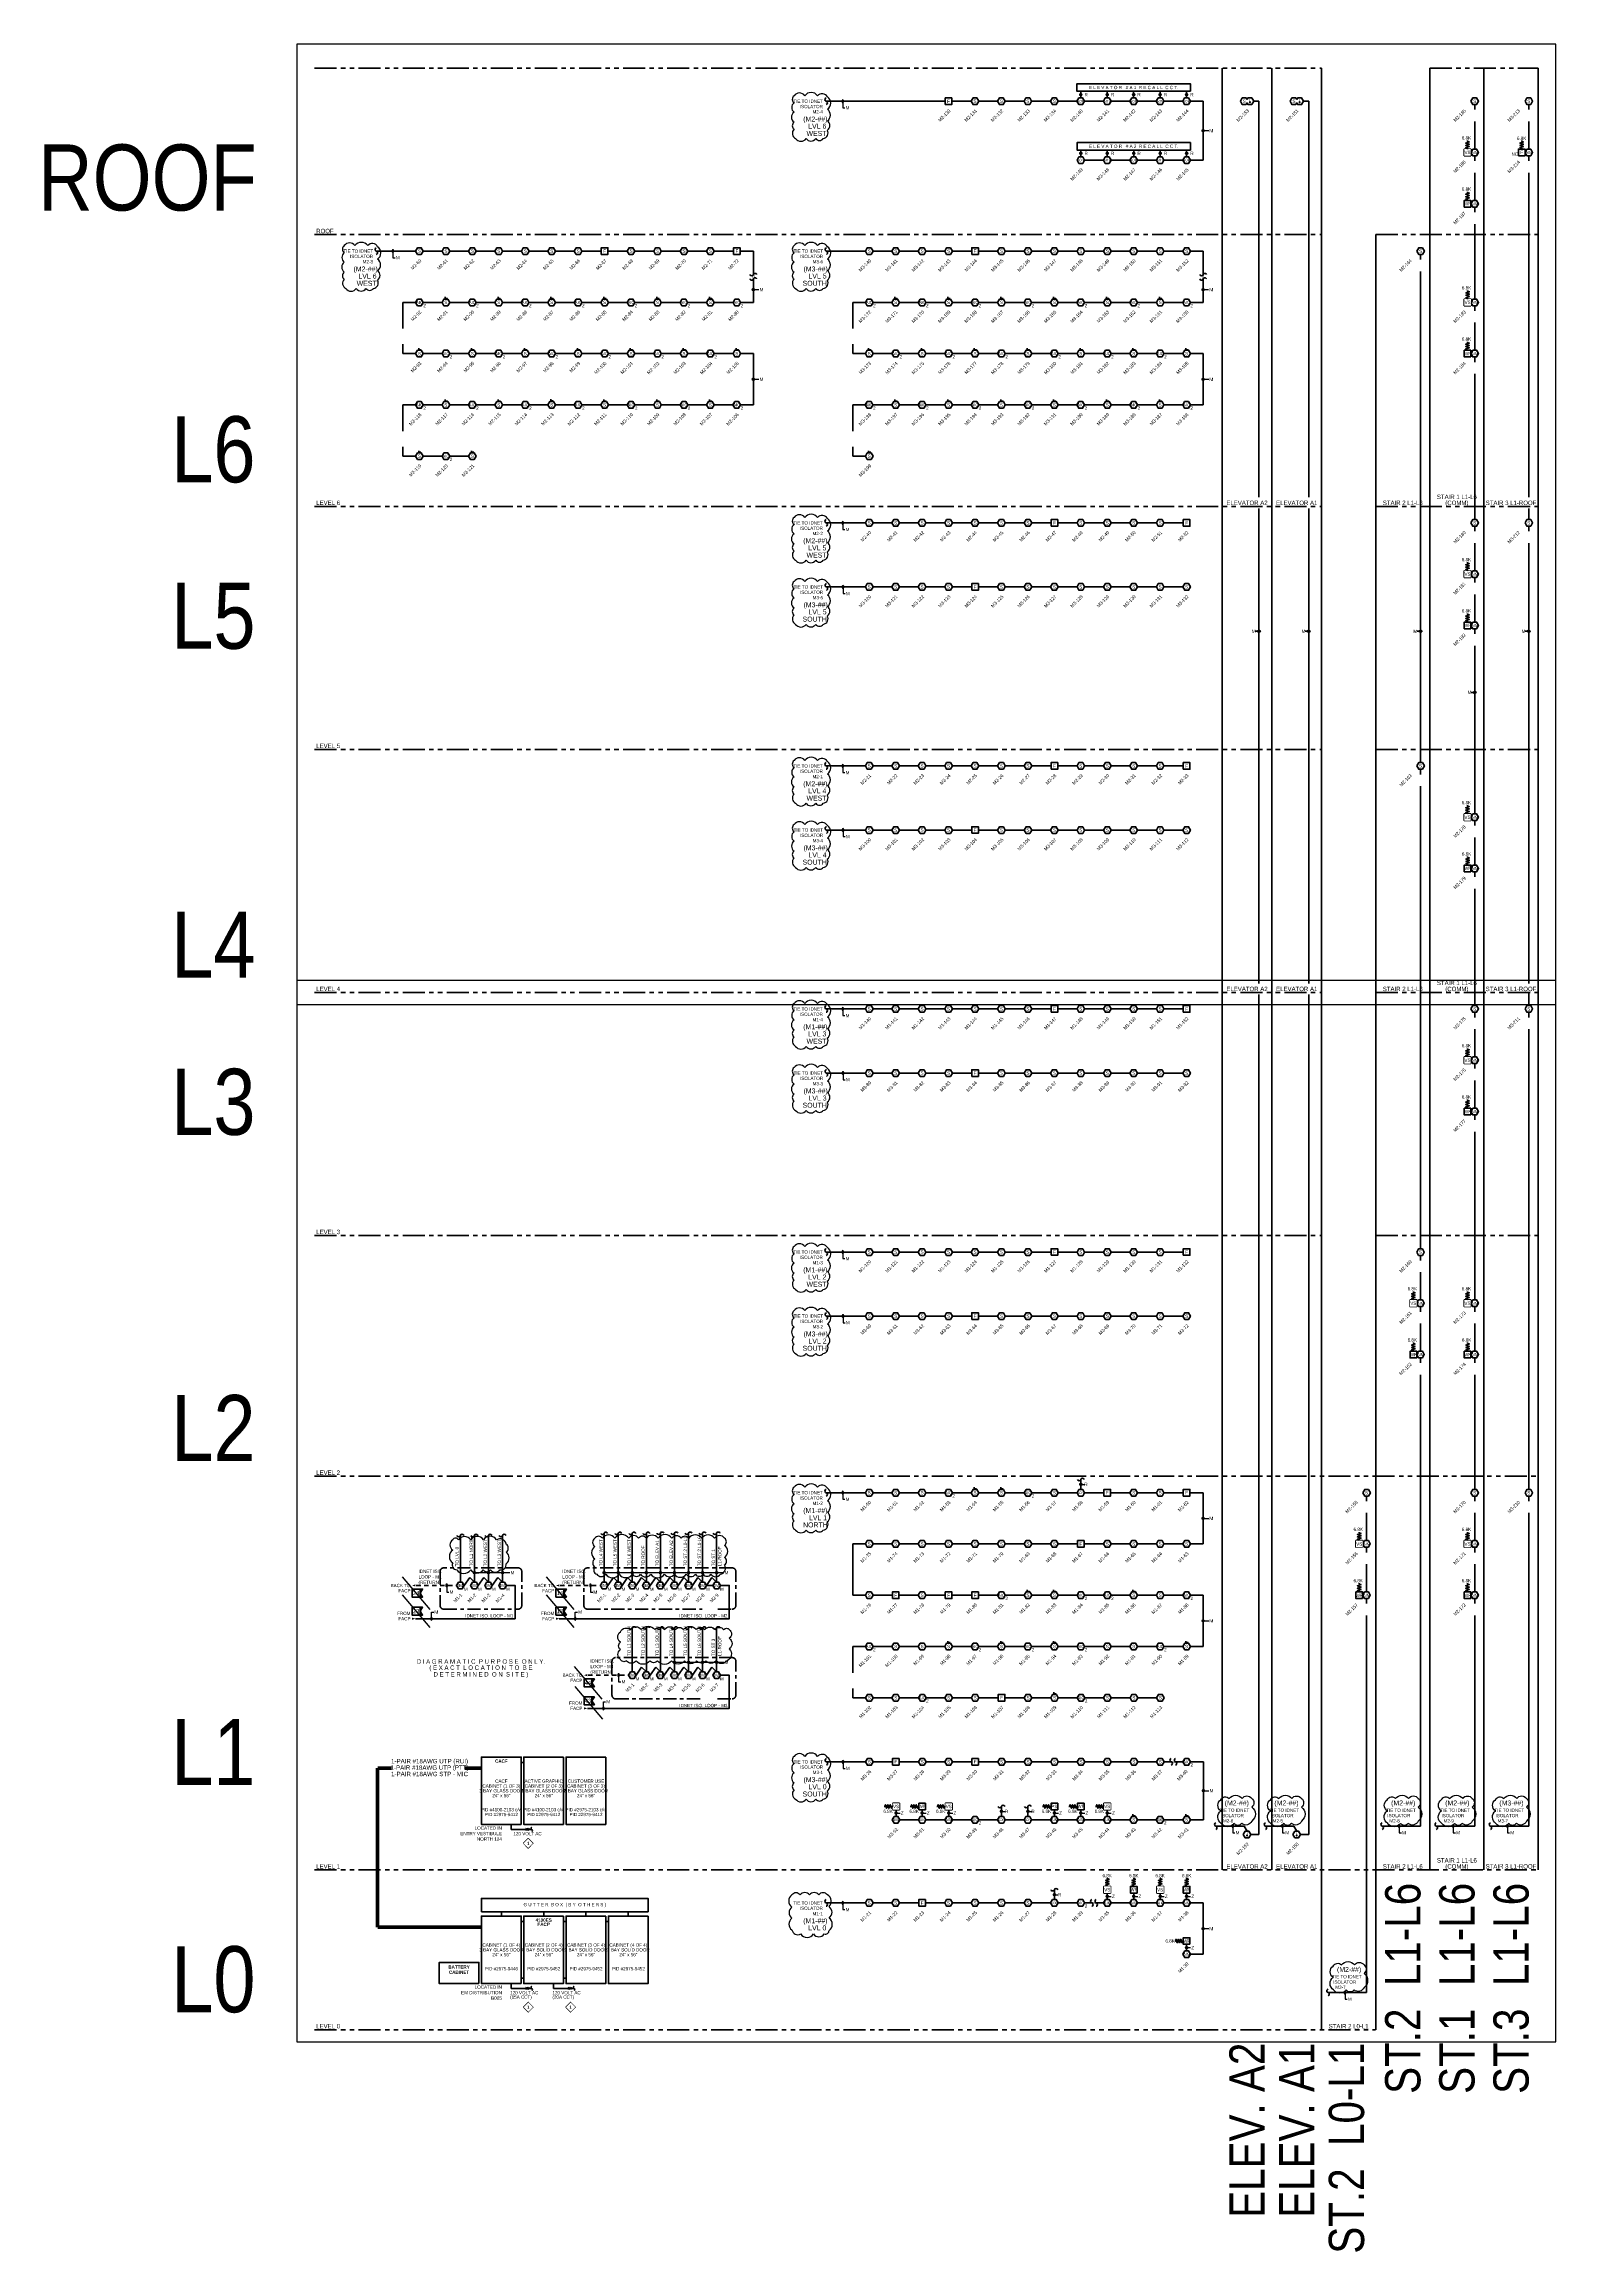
# Model space of a CAD drawing. Header units: inches. Extents: x 84 to 207, y -12 to 77.
# Drawn here: x 163.9 to 206.7, y -12.2 to 50.5 of the extents above; entities that cross this region are included whole.
import ezdxf
from ezdxf import colors
from ezdxf.entities.mleader import LeaderData, LeaderLine
from ezdxf.enums import TextEntityAlignment as Align
from ezdxf.math import Vec2, Vec3

# ---------------------------------------------------------------- set-up
doc = ezdxf.new("R2010")
doc.units = ezdxf.units.IN
doc.header["$MEASUREMENT"] = 0
doc.set_wipeout_variables(frame=1)
for name, pattern in [('CENTER2', [1.125, 0.75, -0.125, 0.125, -0.125]), ('CONTINOUS', [0]), ('HIDDEN2', [0.1875, 0.125, -0.0625]), ('PHANTOM2', [1.25, 0.625, -0.125, 0.125, -0.125, 0.125, -0.125])]:
    doc.linetypes.add(name, pattern=pattern)
for name, color, linetype, lineweight in [('F-ALRM-CTRL', 133, 'Continuous', 40), ('F-ALRM-DTCT', 23, 'Continuous', 40), ('F-ALRM-MANL', 23, 'Continuous', 40), ('F-ALRM-WIRE', 6, 'Continuous', 35), ('F-ALRM-WIRE-CTRL', 121, 'Continuous', 35), ('F-ALRM-WIRE-DTCT', 151, 'Continuous', 35), ('F-ALRM-WIRE-INDC', 3, 'Continuous', 35), ('F-ANNO-CTRL', 121, 'Continuous', 25), ('F-ANNO-CTRL-ADDR', 113, 'Continuous', 25), ('F-ANNO-CTRL-DESC', 123, 'Continuous', 25), ('F-ANNO-CTRL-NOTE', 111, 'Continuous', 25), ('F-ANNO-DTCT', 151, 'Continuous', 25), ('F-ANNO-DTCT-ADDR', 143, 'Continuous', 25), ('F-ANNO-DTCT-DESC', 150, 'Continuous', 25), ('F-ANNO-DTCT-NOTE', 140, 'Continuous', 25), ('F-ANNO-INDC-NOTE', 110, 'Continuous', 25), ('F-ANNO-KEYN', 7, 'Continuous', 25), ('F-ANNO-POWR', 140, 'Continuous', 25), ('F-ANNO-TEXT', 7, 'Continuous', 25), ('F-ANNO-WIPE', 7, 'Continuous', 0), ('F-CTRL-PANL', 23, 'Continuous', 40)]:
    doc.layers.add(name, color=color, linetype=linetype, lineweight=lineweight)
doc.styles.add('Annotative', font='arial.ttf')
doc.styles.add('Body', font='', dxfattribs={"height": 0.09375})
doc.styles.add('Body_Bold', font='', dxfattribs={"height": 0.09375})
doc.styles.add('Body_Symbols', font='', dxfattribs={"height": 0.0675})
doc.styles.add('MtXpl_Arial_Narrow', font='arial.ttf')
doc.styles.get("Standard").update_dxf_attribs({"font": 'arial.ttf'})
doc.styles.get('Body').set_extended_font_data('Arial Narrow')
doc.styles.get('Body_Bold').set_extended_font_data('Arial Narrow', bold=True)
doc.styles.get('Body_Symbols').set_extended_font_data('Arial Narrow')

# ---------------------------------------------------------------- blocks, each defined once
blk = doc.blocks.new('*U2')
at = {"linetype": 'ByBlock', "lineweight": -2, "ltscale": 0.5}
blk.add_wipeout([(-0.108, 0), (-0.054, -0.094), (0.054, -0.094), (0.108, 0), (0.054, 0.094), (-0.054, 0.094)], dxfattribs=at).dxf.layer = 'F-ANNO-WIPE'
blk.add_lwpolyline([(-0.108, 0), (-0.054, -0.094), (0.054, -0.094), (0.108, 0), (0.054, 0.094), (-0.054, 0.094)], close=True, dxfattribs=at)
at = {"color": 0, "linetype": 'ByBlock', "lineweight": -2, "style": 'Body'}
blk.add_text('S', height=0.0938, dxfattribs=at).set_placement((0, 0), align=Align.MIDDLE_CENTER)
at = {"color": 0, "linetype": 'ByBlock', "lineweight": -2, "style": 'Body', "flags": 9}
for tag, p in [('WIREDROP', (-0.037, -0.194)), ('DEVTYPE', (-0.037, -0.126)), ('POINTTYPE', (-0.037, -0.14)), ('ELEVATION', (-0.037, -0.154)), ('PID', (-0.037, -0.168)), ('PID_SECONDARY', (-0.037, -0.182))]:
    blk.add_attdef(tag, p, '', height=0.00937, dxfattribs=at)
at = {"layer": 'F-ANNO-DTCT', "style": 'Body', "flags": 8}
for tag, p in [('WP', (-0.177, 0.094)), ('WG', (0.164, 0.094))]:
    blk.add_attdef(tag, text='', height=0.0938, dxfattribs=at).set_placement(p, align=Align.MIDDLE_CENTER)
blk.add_attdef('SMOKE_SENSOR_TYPE', text='', height=0.0938, dxfattribs=at).set_placement((0.108, -0.094), align=Align.MIDDLE_LEFT)
at = {"layer": 'F-ANNO-DTCT-ADDR', "style": 'Body', "flags": 8}
blk.add_attdef('ADDRESS', text='', height=0.0938, rotation=45, dxfattribs=at).set_placement((0, -0.218), align=Align.TOP_RIGHT)
at = {"layer": 'F-ANNO-DTCT-DESC', "linetype": 'ByBlock', "lineweight": -2, "flags": 51}
blk.add_attdef('DESCRIPTION', text='', height=0.0938, rotation=45, dxfattribs=at).set_placement((0.201, -0.218), align=Align.TOP_RIGHT)
at = {"layer": 'F-ANNO-DTCT-NOTE', "linetype": 'ByBlock', "lineweight": -2, "style": 'Body', "flags": 8}
blk.add_attdef('NOTE', text='', height=0.0938, dxfattribs=at).set_placement((-0.145, -0.017), align=Align.MIDDLE_CENTER)
at = {"layer": 'F-ANNO-DTCT-NOTE', "linetype": 'ByBlock', "lineweight": -2, "flags": 104}
blk.add_attdef('NOTES', text='', height=0.0938, dxfattribs=at).set_placement((-0.145, -0.122), align=Align.MIDDLE_RIGHT)
blk = doc.blocks.new('*U83')
at = {"linetype": 'ByBlock', "lineweight": -2, "ltscale": 0.5}
blk.add_wipeout([(-0.054, 0.094), (-0.108, 0), (-0.054, -0.094), (0.054, -0.094), (0.108, 0), (0.054, 0.094)], dxfattribs=at).dxf.layer = 'F-ANNO-WIPE'
at = {"color": 0, "linetype": 'ByBlock', "lineweight": -2, "ltscale": 0.5}
blk.add_lwpolyline([(-0.054, 0.094), (-0.108, 0), (-0.054, -0.094), (0.054, -0.094), (0.108, 0), (0.054, 0.094)], close=True, dxfattribs=at)
at = {"color": 0, "lineweight": -3, "style": 'Body'}
blk.add_text('AIM', height=0.082, dxfattribs=at).set_placement((0.003, 0), align=Align.MIDDLE_CENTER)
at = {"color": 0, "linetype": 'ByBlock', "lineweight": -2, "style": 'Body', "flags": 9}
for tag, p in [('WIREDROP', (-0.037, -0.197)), ('DEVTYPE', (-0.037, -0.126)), ('POINTTYPE', (-0.037, -0.14)), ('ELEVATION', (-0.037, -0.154)), ('PID', (-0.037, -0.168)), ('PID_SECONDARY', (-0.037, -0.182))]:
    blk.add_attdef(tag, p, '', height=0.00937, dxfattribs=at)
at = {"layer": 'F-ANNO-DTCT', "style": 'Body', "flags": 8}
blk.add_attdef('WP', text='', height=0.0938, dxfattribs=at).set_placement((0.172, 0.075), align=Align.MIDDLE_CENTER)
at = {"layer": 'F-ANNO-DTCT-ADDR', "style": 'Body', "flags": 8}
blk.add_attdef('ADDRESS', text='', height=0.0938, rotation=45, dxfattribs=at).set_placement((-0.301, -0.218), align=Align.TOP_RIGHT)
at = {"layer": 'F-ANNO-DTCT-DESC', "lineweight": 30, "flags": 51}
blk.add_attdef('DESCRIPTION', text='', height=0.0938, rotation=45, dxfattribs=at).set_placement((-0.101, -0.218), align=Align.TOP_RIGHT)
at = {"layer": 'F-ANNO-DTCT-NOTE', "linetype": 'ByBlock', "lineweight": -2, "style": 'Body', "flags": 8}
blk.add_attdef('NOTE', text='', height=0.0938, dxfattribs=at).set_placement((-0.133, 0.098), align=Align.TOP_RIGHT)
at = {"layer": 'F-ANNO-DTCT-NOTE', "linetype": 'ByBlock', "lineweight": -2, "flags": 104}
blk.add_attdef('NOTES', text='', height=0.0938, dxfattribs=at).set_placement((-0.133, -0.005), align=Align.TOP_RIGHT)
at = {"layer": 'F-ANNO-POWR', "style": 'Body', "flags": 8}
blk.add_attdef('POWRTAG', text='', height=0.0938, dxfattribs=at).set_placement((-0.201, -0.218), align=Align.TOP_RIGHT)
blk = doc.blocks.new('*U15')
at = {"linetype": 'ByBlock', "lineweight": -2, "ltscale": 0.5}
blk.add_wipeout([(-0.054, 0.094), (-0.108, 0), (-0.054, -0.094), (0.054, -0.094), (0.108, 0), (0.054, 0.094)], dxfattribs=at).dxf.layer = 'F-ANNO-WIPE'
at = {"color": 0, "linetype": 'ByBlock', "lineweight": -2, "ltscale": 0.5}
for p, q in [((-0.021, 0.131), (-0.021, 0.156)), ((-0.021, 0.094), (-0.021, 0.121)), ((0.025, 0.094), (0.025, 0.129))]:
    blk.add_line(p, q, dxfattribs=at)
blk.add_lwpolyline([(-0.108, 0), (-0.054, -0.094), (0.054, -0.094), (0.108, 0), (0.054, 0.094), (-0.054, 0.094)], close=True, dxfattribs=at)
at = {"color": 0, "linetype": 'ByBlock', "lineweight": -2, "style": 'Body'}
blk.add_text('S', height=0.0938, dxfattribs=at).set_placement((0, 0), align=Align.MIDDLE_CENTER)
at = {"color": 0, "linetype": 'ByBlock', "lineweight": -2, "style": 'Body', "flags": 9}
for tag, p in [('WIREDROP', (-0.037, -0.197)), ('DEVTYPE', (-0.037, -0.126)), ('POINTTYPE', (-0.037, -0.14)), ('ELEVATION', (-0.037, -0.154)), ('PID', (-0.037, -0.168)), ('PID_SECONDARY', (-0.037, -0.182))]:
    blk.add_attdef(tag, p, '', height=0.00937, dxfattribs=at)
at = {"layer": 'F-ANNO-DTCT', "style": 'Body', "flags": 8}
blk.add_attdef('WP', text='', height=0.0938, dxfattribs=at).set_placement((0.18, 0.095), align=Align.MIDDLE_CENTER)
blk.add_attdef('TYPE', text='', height=0.0938, dxfattribs=at).set_placement((0.108, -0.093), align=Align.MIDDLE_LEFT)
at = {"layer": 'F-ANNO-DTCT-ADDR', "style": 'Body', "flags": 8}
blk.add_attdef('ADDRESS', text='', height=0.0938, rotation=45, dxfattribs=at).set_placement((0, -0.217), align=Align.TOP_RIGHT)
at = {"layer": 'F-ANNO-DTCT-DESC', "lineweight": 30, "flags": 51}
blk.add_attdef('DESCRIPTION', text='', height=0.0938, rotation=45, dxfattribs=at).set_placement((0.201, -0.217), align=Align.TOP_RIGHT)
at = {"layer": 'F-ANNO-DTCT-NOTE', "linetype": 'ByBlock', "lineweight": -2, "style": 'Body', "flags": 8}
blk.add_attdef('NOTE', text='', height=0.0938, dxfattribs=at).set_placement((-0.145, 0.061), align=Align.MIDDLE_RIGHT)
at = {"layer": 'F-ANNO-DTCT-NOTE', "linetype": 'ByBlock', "lineweight": -2, "flags": 104}
blk.add_attdef('NOTES', text='', height=0.0938, dxfattribs=at).set_placement((-0.145, -0.062), align=Align.TOP_RIGHT)
blk = doc.blocks.new('*U4')
at = {"linetype": 'ByBlock', "lineweight": -2, "ltscale": 0.5}
blk.add_wipeout([(-0.094, 0), (0.094, 0), (0.094, 0.188), (-0.094, 0.188)], dxfattribs=at).dxf.layer = 'F-ANNO-WIPE'
at = {"color": 0, "linetype": 'ByBlock', "lineweight": -2, "ltscale": 0.5}
blk.add_lwpolyline([(-0.094, 0), (0.094, 0), (0.094, 0.188), (-0.094, 0.188)], close=True, dxfattribs=at)
at = {"color": 0, "linetype": 'ByBlock', "lineweight": -2, "style": 'Body'}
blk.add_text('F', height=0.0938, dxfattribs=at).set_placement((0, 0.094), align=Align.MIDDLE_CENTER)
for tag, p, flags in [('WIRE', (0, 0.094), 11), ('RISER', (0, 0.094), 11), ('WIREDROP', (-0.037, -0.1), 9), ('DEVTYPE', (-0.037, -0.032), 9), ('POINTTYPE', (-0.037, -0.046), 9), ('ELEVATION', (-0.037, -0.06), 9), ('PID_PRIMARY', (-0.037, -0.075), 9), ('PID_SECONDARY', (-0.037, -0.089), 9)]:
    blk.add_attdef(tag, p, '', height=0.00937, dxfattribs=dict(at, flags=flags))
at = {"layer": 'F-ANNO-DTCT', "lineweight": 25, "style": 'Body', "flags": 8}
blk.add_attdef('WG', text='', height=0.0938, dxfattribs=at).set_placement((-0.196, 0.048), align=Align.MIDDLE_CENTER)
blk.add_attdef('WP', text='', height=0.0938, dxfattribs=at).set_placement((0.189, 0.173), align=Align.MIDDLE)
at = {"layer": 'F-ANNO-DTCT-ADDR', "style": 'Body', "flags": 8}
blk.add_attdef('ADDRESS', text='', height=0.0938, rotation=45, dxfattribs=at).set_placement((0, -0.124), align=Align.TOP_RIGHT)
at = {"layer": 'F-ANNO-DTCT-DESC', "lineweight": 30, "flags": 51}
blk.add_attdef('DESCRIPTION', text='', height=0.0938, rotation=45, dxfattribs=at).set_placement((0.201, -0.124), align=Align.TOP_RIGHT)
at = {"layer": 'F-ANNO-DTCT-NOTE', "lineweight": 25, "flags": 104}
blk.add_attdef('NOTES', text='', height=0.0938, dxfattribs=at).set_placement((-0.169, 0.164), align=Align.TOP_RIGHT)
at = {"layer": 'F-ANNO-DTCT-NOTE', "lineweight": 25, "style": 'Body'}
blk.add_attdef('NOTE', text='', height=0.0938, dxfattribs=at).set_placement((-0.169, 0.173), align=Align.MIDDLE_CENTER)
blk = doc.blocks.new('FA_AOM')
at = {"linetype": 'ByBlock', "lineweight": -2, "ltscale": 0.5}
blk.add_wipeout([(-0.054, 0.094), (-0.108, 0), (-0.054, -0.094), (0.054, -0.094), (0.108, 0), (0.054, 0.094)], dxfattribs=at).dxf.layer = 'F-ANNO-WIPE'
at = {"color": 0, "linetype": 'ByBlock', "lineweight": -2, "ltscale": 0.5}
blk.add_lwpolyline([(-0.054, 0.094), (-0.108, 0), (-0.054, -0.094), (0.054, -0.094), (0.108, 0), (0.054, 0.094)], close=True, dxfattribs=at)
at = {"color": 0, "lineweight": -3, "style": 'Body_Symbols'}
blk.add_text('AOM', height=0.0675, dxfattribs=at).set_placement((0.002, 0), align=Align.MIDDLE_CENTER)
at = {"color": 0, "linetype": 'ByBlock', "lineweight": -2, "style": 'Body', "flags": 9}
for tag, p in [('WIREDROP', (-0.037, -0.197)), ('DEVTYPE', (-0.037, -0.126)), ('POINTTYPE', (-0.037, -0.14)), ('ELEVATION', (-0.037, -0.154)), ('PID', (-0.037, -0.168)), ('PID_SECONDARY', (-0.037, -0.182))]:
    blk.add_attdef(tag, p, '', height=0.00937, dxfattribs=at)
at = {"layer": 'F-ANNO-CTRL', "style": 'Body', "flags": 8}
blk.add_attdef('TYPE', text='', height=0.0938, dxfattribs=at).set_placement((0.111, -0.09), align=Align.MIDDLE_LEFT)
at = {"layer": 'F-ANNO-CTRL-ADDR', "style": 'Body', "flags": 8}
blk.add_attdef('ADDRESS', text='', height=0.0938, rotation=45, dxfattribs=at).set_placement((0, -0.218), align=Align.TOP_RIGHT)
at = {"layer": 'F-ANNO-CTRL-DESC', "lineweight": 30, "flags": 51}
blk.add_attdef('DESCRIPTION', text='', height=0.0938, rotation=45, dxfattribs=at).set_placement((0.201, -0.218), align=Align.TOP_RIGHT)
at = {"layer": 'F-ANNO-CTRL-NOTE', "linetype": 'ByBlock', "lineweight": -2, "style": 'Body', "flags": 8}
blk.add_attdef('NOTE', text='', height=0.0938, dxfattribs=at).set_placement((-0.133, 0.1), align=Align.TOP_RIGHT)
at = {"layer": 'F-ANNO-CTRL-NOTE', "linetype": 'ByBlock', "lineweight": -2, "flags": 104}
blk.add_attdef('NOTES', text='', height=0.0938, dxfattribs=at).set_placement((-0.133, -0.047), align=Align.TOP_RIGHT)
at = {"layer": 'F-ANNO-POWR', "style": 'Body', "flags": 8}
blk.add_attdef('POWRTAG', text='', height=0.0938, dxfattribs=at).set_placement((-0.201, -0.218), align=Align.TOP_RIGHT)
blk = doc.blocks.new('FA_AddressableModule2')
at = {"linetype": 'ByBlock', "lineweight": -2, "ltscale": 0.5}
blk.add_wipeout([(-0.054, 0.094), (-0.108, 0), (-0.054, -0.094), (0.054, -0.094), (0.108, 0), (0.054, 0.094)], dxfattribs=at).dxf.layer = 'F-ANNO-WIPE'
at = {"color": 0, "linetype": 'ByBlock', "lineweight": -2, "ltscale": 0.5}
blk.add_lwpolyline([(-0.054, 0.094), (-0.108, 0), (-0.054, -0.094), (0.054, -0.094), (0.108, 0), (0.054, 0.094)], close=True, dxfattribs=at)
at = {"color": 0, "lineweight": -3, "style": 'Body'}
blk.add_text('AIO', height=0.0859, dxfattribs=at).set_placement((0.004, 0), align=Align.MIDDLE_CENTER)
at = {"color": 0, "linetype": 'ByBlock', "lineweight": -2, "style": 'Body', "flags": 9}
for tag, p in [('WIREDROP', (-0.037, -0.197)), ('DEVTYPE', (-0.037, -0.126)), ('POINTTYPE', (-0.037, -0.14)), ('ELEVATION', (-0.037, -0.154)), ('PID', (-0.037, -0.168)), ('PID_SECONDARY', (-0.037, -0.182))]:
    blk.add_attdef(tag, p, '', height=0.00937, dxfattribs=at)
at = {"layer": 'F-ANNO-DTCT', "style": 'Body', "flags": 8}
blk.add_attdef('TYPE', text='', height=0.0938, dxfattribs=at).set_placement((0.111, -0.09), align=Align.MIDDLE_LEFT)
at = {"layer": 'F-ANNO-DTCT-ADDR', "style": 'Body', "flags": 8}
blk.add_attdef('ADDRESS', text='', height=0.0938, rotation=45, dxfattribs=at).set_placement((0, -0.218), align=Align.TOP_RIGHT)
at = {"layer": 'F-ANNO-DTCT-DESC', "lineweight": 30, "flags": 51}
blk.add_attdef('DESCRIPTION', text='', height=0.0938, rotation=45, dxfattribs=at).set_placement((0.201, -0.218), align=Align.TOP_RIGHT)
at = {"layer": 'F-ANNO-DTCT-NOTE', "linetype": 'ByBlock', "lineweight": -2, "flags": 104}
blk.add_attdef('NOTES', text='', height=0.0938, dxfattribs=at).set_placement((-0.133, -0.047), align=Align.MIDDLE_RIGHT)
at = {"layer": 'F-ANNO-DTCT-NOTE', "linetype": 'ByBlock', "lineweight": -2, "style": 'Body', "flags": 8}
blk.add_attdef('NOTE', text='', height=0.0938, dxfattribs=at).set_placement((-0.133, -0.047), align=Align.MIDDLE_CENTER)
at = {"layer": 'F-ANNO-POWR', "style": 'Body', "flags": 8}
blk.add_attdef('POWRTAG', text='', height=0.0938, dxfattribs=at).set_placement((-0.201, -0.218), align=Align.TOP_RIGHT)
blk = doc.blocks.new('FA_AIM')
at = {"linetype": 'ByBlock', "lineweight": -2, "ltscale": 0.5}
blk.add_wipeout([(-0.054, 0.094), (-0.108, 0), (-0.054, -0.094), (0.054, -0.094), (0.108, 0), (0.054, 0.094)], dxfattribs=at).dxf.layer = 'F-ANNO-WIPE'
at = {"color": 0, "linetype": 'ByBlock', "lineweight": -2, "ltscale": 0.5}
blk.add_lwpolyline([(-0.054, 0.094), (-0.108, 0), (-0.054, -0.094), (0.054, -0.094), (0.108, 0), (0.054, 0.094)], close=True, dxfattribs=at)
at = {"color": 0, "lineweight": -3, "style": 'Body'}
blk.add_text('AIM', height=0.082, dxfattribs=at).set_placement((0.003, 0), align=Align.MIDDLE_CENTER)
at = {"color": 0, "linetype": 'ByBlock', "lineweight": -2, "style": 'Body', "flags": 9}
for tag, p in [('WIREDROP', (-0.037, -0.197)), ('DEVTYPE', (-0.037, -0.126)), ('POINTTYPE', (-0.037, -0.14)), ('ELEVATION', (-0.037, -0.154)), ('PID', (-0.037, -0.168)), ('PID_SECONDARY', (-0.037, -0.182))]:
    blk.add_attdef(tag, p, '', height=0.00937, dxfattribs=at)
at = {"layer": 'F-ANNO-DTCT', "style": 'Body', "flags": 8}
blk.add_attdef('WP', text='', height=0.0938, dxfattribs=at).set_placement((0.172, 0.075), align=Align.MIDDLE_CENTER)
at = {"layer": 'F-ANNO-DTCT-ADDR', "style": 'Body', "flags": 8}
blk.add_attdef('ADDRESS', text='', height=0.0938, rotation=45, dxfattribs=at).set_placement((0, -0.218), align=Align.TOP_RIGHT)
at = {"layer": 'F-ANNO-DTCT-DESC', "lineweight": 30, "flags": 51}
blk.add_attdef('DESCRIPTION', text='', height=0.0938, rotation=45, dxfattribs=at).set_placement((0.201, -0.218), align=Align.TOP_RIGHT)
at = {"layer": 'F-ANNO-DTCT-NOTE', "linetype": 'ByBlock', "lineweight": -2, "style": 'Body', "flags": 8}
blk.add_attdef('NOTE', text='', height=0.0938, dxfattribs=at).set_placement((-0.133, 0.098), align=Align.TOP_RIGHT)
at = {"layer": 'F-ANNO-DTCT-NOTE', "linetype": 'ByBlock', "lineweight": -2, "flags": 104}
blk.add_attdef('NOTES', text='', height=0.0938, dxfattribs=at).set_placement((-0.133, -0.005), align=Align.TOP_RIGHT)
at = {"layer": 'F-ANNO-POWR', "style": 'Body', "flags": 8}
blk.add_attdef('POWRTAG', text='', height=0.0938, dxfattribs=at).set_placement((-0.201, -0.218), align=Align.TOP_RIGHT)
blk = doc.blocks.new('*U18')
at = {"linetype": 'ByBlock', "lineweight": -2, "ltscale": 0.5}
blk.add_wipeout([(-0.054, 0.094), (-0.108, 0), (-0.054, -0.094), (0.054, -0.094), (0.108, 0), (0.054, 0.094)], dxfattribs=at).dxf.layer = 'F-ANNO-WIPE'
blk.add_lwpolyline([(-0.108, 0), (-0.054, -0.094), (0.054, -0.094), (0.108, 0), (0.054, 0.094), (-0.054, 0.094)], close=True, dxfattribs=at)
at = {"color": 0, "linetype": 'ByBlock', "lineweight": -2, "const_width": 0.0299}
blk.add_lwpolyline([(-0.015, -0.028, 1), (0.015, -0.028, 1)], format="xyb", close=True, dxfattribs=at)
at = {"color": 0, "linetype": 'ByBlock', "lineweight": -2, "const_width": 0.01}
blk.add_lwpolyline([(0, -0.021), (0, 0.062)], dxfattribs=at)
at = {"color": 0, "linetype": 'ByBlock', "lineweight": -2, "style": 'Body', "flags": 9}
for tag, p in [('WIREDROP', (-0.037, -0.197)), ('DEVTYPE', (-0.037, -0.126)), ('POINTTYPE', (-0.037, -0.14)), ('ELEVATION', (-0.037, -0.154)), ('PID', (-0.037, -0.168)), ('PID_SECONDARY', (-0.037, -0.182))]:
    blk.add_attdef(tag, p, '', height=0.00937, dxfattribs=at)
at = {"layer": 'F-ANNO-DTCT', "style": 'Body', "flags": 8}
for tag, p in [('WG', (-0.199, 0.047)), ('WP', (0.178, 0.046))]:
    blk.add_attdef(tag, text='', height=0.0938, dxfattribs=at).set_placement(p, align=Align.MIDDLE_CENTER)
blk.add_attdef('HEAT_SENSOR_TYPE', text='', height=0.0938, dxfattribs=at).set_placement((0.098, -0.094), align=Align.MIDDLE_LEFT)
at = {"layer": 'F-ANNO-DTCT-ADDR', "style": 'Body', "flags": 8}
blk.add_attdef('ADDRESS', text='', height=0.0938, rotation=45, dxfattribs=at).set_placement((0, -0.218), align=Align.TOP_RIGHT)
at = {"layer": 'F-ANNO-DTCT-DESC', "lineweight": 30, "flags": 51}
blk.add_attdef('DESCRIPTION', text='', height=0.0938, rotation=45, dxfattribs=at).set_placement((0.201, -0.218), align=Align.TOP_RIGHT)
at = {"layer": 'F-ANNO-DTCT-NOTE', "linetype": 'ByBlock', "lineweight": -2, "flags": 104}
blk.add_attdef('NOTES', text='', height=0.0938, dxfattribs=at).set_placement((-0.145, 0.018), align=Align.TOP_RIGHT)
at = {"layer": 'F-ANNO-DTCT-NOTE', "linetype": 'ByBlock', "lineweight": -2, "style": 'Body', "flags": 8}
blk.add_attdef('NOTE', text='', height=0.0938, dxfattribs=at).set_placement((-0.145, -0.094), align=Align.TOP_RIGHT)
blk = doc.blocks.new('*U20')
at = {"linetype": 'ByBlock', "ltscale": 0.5}
blk.add_wipeout([(-0.135, 0.094), (-0.189, 0), (-0.135, -0.094), (-0.027, -0.094), (0, -0.047), (0.027, -0.094), (0.135, -0.094), (0.189, 0), (0.135, 0.094), (0.027, 0.094), (0, 0.047), (-0.027, 0.094)], dxfattribs=at).dxf.layer = 'F-ANNO-WIPE'
at = {"linetype": 'ByBlock', "lineweight": -2, "ltscale": 0.5}
blk.add_lwpolyline([(0, 0.047), (-0.027, 0.094), (-0.135, 0.094), (-0.189, 0), (-0.135, -0.094), (-0.027, -0.094), (0, -0.047), (0.027, -0.094), (0.135, -0.094), (0.189, 0), (0.135, 0.094), (0.027, 0.094)], close=True, dxfattribs=at)
at = {"color": 0, "linetype": 'ByBlock', "lineweight": -2, "const_width": 0.0299}
blk.add_lwpolyline([(0.066, -0.028, 1), (0.096, -0.028, 1)], format="xyb", close=True, dxfattribs=at)
at = {"color": 0, "linetype": 'ByBlock', "lineweight": -2, "const_width": 0.01}
blk.add_lwpolyline([(0.081, -0.021), (0.081, 0.062)], dxfattribs=at)
at = {"color": 0, "linetype": 'ByBlock', "lineweight": -2, "style": 'Body'}
blk.add_text('S', height=0.0938, dxfattribs=at).set_placement((-0.081, 0), align=Align.MIDDLE_CENTER)
at = {"color": 0, "linetype": 'ByBlock', "lineweight": -2, "style": 'Body', "flags": 9}
for tag, p in [('WIREDROP', (-0.037, -0.197)), ('DEVTYPE', (-0.037, -0.126)), ('POINTTYPE', (-0.037, -0.14)), ('ELEVATION', (-0.037, -0.154)), ('PID', (-0.037, -0.168)), ('PID_SECONDARY', (-0.037, -0.182))]:
    blk.add_attdef(tag, p, '', height=0.00937, dxfattribs=at)
at = {"layer": 'F-ANNO-DTCT', "style": 'Body', "flags": 8}
for tag, p in [('WP', (-0.261, 0.094)), ('WG', (0.262, 0.094))]:
    blk.add_attdef(tag, text='', height=0.0938, dxfattribs=at).set_placement(p, align=Align.MIDDLE_CENTER)
blk.add_attdef('SMOKE_SENSOR_TYPE', text='', height=0.0938, dxfattribs=at).set_placement((0.156, -0.094), align=Align.MIDDLE_LEFT)
at = {"layer": 'F-ANNO-DTCT-ADDR', "style": 'Body', "flags": 8}
blk.add_attdef('ADDRESS', text='', height=0.0938, rotation=45, dxfattribs=at).set_placement((0, -0.218), align=Align.TOP_RIGHT)
at = {"layer": 'F-ANNO-DTCT-DESC', "lineweight": 30, "flags": 51}
blk.add_attdef('DESCRIPTION', text='', height=0.0938, rotation=45, dxfattribs=at).set_placement((0.201, -0.218), align=Align.TOP_RIGHT)
at = {"layer": 'F-ANNO-DTCT-NOTE', "linetype": 'ByBlock', "lineweight": -2, "flags": 104}
blk.add_attdef('NOTES', text='', height=0.0938, dxfattribs=at).set_placement((-0.226, -0.094), align=Align.MIDDLE_RIGHT)
at = {"layer": 'F-ANNO-DTCT-NOTE', "linetype": 'ByBlock', "lineweight": -2, "style": 'Body', "flags": 8}
blk.add_attdef('NOTE', text='', height=0.0938, dxfattribs=at).set_placement((-0.226, -0.094), align=Align.MIDDLE_CENTER)
blk = doc.blocks.new('*U113')
at = {"linetype": 'ByBlock', "lineweight": -2, "ltscale": 0.5}
blk.add_wipeout([(-0.108, 0), (-0.054, -0.094), (0.054, -0.094), (0.108, 0), (0.054, 0.094), (-0.054, 0.094)], dxfattribs=at).dxf.layer = 'F-ANNO-WIPE'
blk.add_lwpolyline([(-0.108, 0), (-0.054, -0.094), (0.054, -0.094), (0.108, 0), (0.054, 0.094), (-0.054, 0.094)], close=True, dxfattribs=at)
at = {"color": 0, "linetype": 'ByBlock', "lineweight": -2, "style": 'Body'}
blk.add_text('S', height=0.0938, dxfattribs=at).set_placement((0, 0), align=Align.MIDDLE_CENTER)
at = {"color": 0, "linetype": 'ByBlock', "lineweight": -2, "style": 'Body', "flags": 9}
for tag, p in [('WIREDROP', (-0.037, -0.194)), ('DEVTYPE', (-0.037, -0.126)), ('POINTTYPE', (-0.037, -0.14)), ('ELEVATION', (-0.037, -0.154)), ('PID', (-0.037, -0.168)), ('PID_SECONDARY', (-0.037, -0.182))]:
    blk.add_attdef(tag, p, '', height=0.00937, dxfattribs=at)
at = {"layer": 'F-ANNO-DTCT', "style": 'Body', "flags": 8}
for tag, p in [('WP', (-0.177, 0.094)), ('WG', (0.164, 0.094))]:
    blk.add_attdef(tag, text='', height=0.0938, dxfattribs=at).set_placement(p, align=Align.MIDDLE_CENTER)
blk.add_attdef('SMOKE_SENSOR_TYPE', text='', height=0.0938, dxfattribs=at).set_placement((0.108, -0.094), align=Align.MIDDLE_LEFT)
at = {"layer": 'F-ANNO-DTCT-ADDR', "style": 'Body', "flags": 8}
blk.add_attdef('ADDRESS', text='', height=0.0938, rotation=45, dxfattribs=at).set_placement((-0.304, -0.218), align=Align.TOP_RIGHT)
at = {"layer": 'F-ANNO-DTCT-DESC', "linetype": 'ByBlock', "lineweight": -2, "flags": 51}
blk.add_attdef('DESCRIPTION', text='', height=0.0938, rotation=45, dxfattribs=at).set_placement((-0.103, -0.218), align=Align.TOP_RIGHT)
at = {"layer": 'F-ANNO-DTCT-NOTE', "linetype": 'ByBlock', "lineweight": -2, "style": 'Body', "flags": 8}
blk.add_attdef('NOTE', text='', height=0.0938, dxfattribs=at).set_placement((-0.145, -0.017), align=Align.MIDDLE_CENTER)
at = {"layer": 'F-ANNO-DTCT-NOTE', "linetype": 'ByBlock', "lineweight": -2, "flags": 104}
blk.add_attdef('NOTES', text='', height=0.0938, dxfattribs=at).set_placement((-0.145, -0.122), align=Align.MIDDLE_RIGHT)
blk = doc.blocks.new('*U114')
at = {"linetype": 'ByBlock', "lineweight": -2, "ltscale": 0.5}
blk.add_wipeout([(-0.054, 0.094), (-0.108, 0), (-0.054, -0.094), (0.054, -0.094), (0.108, 0), (0.054, 0.094)], dxfattribs=at).dxf.layer = 'F-ANNO-WIPE'
at = {"color": 0, "linetype": 'ByBlock', "lineweight": -2, "ltscale": 0.5}
blk.add_lwpolyline([(-0.054, 0.094), (-0.108, 0), (-0.054, -0.094), (0.054, -0.094), (0.108, 0), (0.054, 0.094)], close=True, dxfattribs=at)
at = {"color": 0, "lineweight": -3, "style": 'Body'}
blk.add_text('AIM', height=0.082, dxfattribs=at).set_placement((0.003, 0), align=Align.MIDDLE_CENTER)
at = {"color": 0, "linetype": 'ByBlock', "lineweight": -2, "style": 'Body', "flags": 9}
for tag, p in [('WIREDROP', (-0.037, -0.197)), ('DEVTYPE', (-0.037, -0.126)), ('POINTTYPE', (-0.037, -0.14)), ('ELEVATION', (-0.037, -0.154)), ('PID', (-0.037, -0.168)), ('PID_SECONDARY', (-0.037, -0.182))]:
    blk.add_attdef(tag, p, '', height=0.00937, dxfattribs=at)
at = {"layer": 'F-ANNO-DTCT', "style": 'Body', "flags": 8}
blk.add_attdef('WP', text='', height=0.0938, dxfattribs=at).set_placement((0.172, 0.075), align=Align.MIDDLE_CENTER)
at = {"layer": 'F-ANNO-DTCT-ADDR', "style": 'Body', "flags": 8}
blk.add_attdef('ADDRESS', text='', height=0.0938, rotation=45, dxfattribs=at).set_placement((-0.304, -0.218), align=Align.TOP_RIGHT)
at = {"layer": 'F-ANNO-DTCT-DESC', "lineweight": 30, "flags": 51}
blk.add_attdef('DESCRIPTION', text='', height=0.0938, rotation=45, dxfattribs=at).set_placement((-0.103, -0.218), align=Align.TOP_RIGHT)
at = {"layer": 'F-ANNO-DTCT-NOTE', "linetype": 'ByBlock', "lineweight": -2, "style": 'Body', "flags": 8}
blk.add_attdef('NOTE', text='', height=0.0938, dxfattribs=at).set_placement((-0.133, 0.098), align=Align.TOP_RIGHT)
at = {"layer": 'F-ANNO-DTCT-NOTE', "linetype": 'ByBlock', "lineweight": -2, "flags": 104}
blk.add_attdef('NOTES', text='', height=0.0938, dxfattribs=at).set_placement((-0.133, -0.005), align=Align.TOP_RIGHT)
at = {"layer": 'F-ANNO-POWR', "style": 'Body', "flags": 8}
blk.add_attdef('POWRTAG', text='', height=0.0938, dxfattribs=at).set_placement((-0.201, -0.218), align=Align.TOP_RIGHT)
blk = doc.blocks.new('*U115')
at = {"linetype": 'ByBlock', "lineweight": -2, "ltscale": 0.5}
blk.add_wipeout([(-0.108, 0), (-0.054, -0.094), (0.054, -0.094), (0.108, 0), (0.054, 0.094), (-0.054, 0.094)], dxfattribs=at).dxf.layer = 'F-ANNO-WIPE'
blk.add_lwpolyline([(-0.108, 0), (-0.054, -0.094), (0.054, -0.094), (0.108, 0), (0.054, 0.094), (-0.054, 0.094)], close=True, dxfattribs=at)
at = {"color": 0, "linetype": 'ByBlock', "lineweight": -2, "style": 'Body'}
blk.add_text('S', height=0.0938, dxfattribs=at).set_placement((0, 0), align=Align.MIDDLE_CENTER)
at = {"color": 0, "linetype": 'ByBlock', "lineweight": -2, "style": 'Body', "flags": 9}
for tag, p in [('WIREDROP', (-0.037, -0.194)), ('DEVTYPE', (-0.037, -0.126)), ('POINTTYPE', (-0.037, -0.14)), ('ELEVATION', (-0.037, -0.154)), ('PID', (-0.037, -0.168)), ('PID_SECONDARY', (-0.037, -0.182))]:
    blk.add_attdef(tag, p, '', height=0.00937, dxfattribs=at)
at = {"layer": 'F-ANNO-DTCT', "style": 'Body', "flags": 8}
for tag, p in [('WP', (-0.177, 0.094)), ('WG', (0.164, 0.094))]:
    blk.add_attdef(tag, text='', height=0.0938, dxfattribs=at).set_placement(p, align=Align.MIDDLE_CENTER)
blk.add_attdef('SMOKE_SENSOR_TYPE', text='', height=0.0938, dxfattribs=at).set_placement((0.108, -0.094), align=Align.MIDDLE_LEFT)
at = {"layer": 'F-ANNO-DTCT-ADDR', "style": 'Body', "flags": 8}
blk.add_attdef('ADDRESS', text='', height=0.0938, rotation=45, dxfattribs=at).set_placement((-0.307, -0.218), align=Align.TOP_RIGHT)
at = {"layer": 'F-ANNO-DTCT-DESC', "linetype": 'ByBlock', "lineweight": -2, "flags": 51}
blk.add_attdef('DESCRIPTION', text='', height=0.0938, rotation=45, dxfattribs=at).set_placement((-0.106, -0.218), align=Align.TOP_RIGHT)
at = {"layer": 'F-ANNO-DTCT-NOTE', "linetype": 'ByBlock', "lineweight": -2, "style": 'Body', "flags": 8}
blk.add_attdef('NOTE', text='', height=0.0938, dxfattribs=at).set_placement((-0.145, -0.017), align=Align.MIDDLE_CENTER)
at = {"layer": 'F-ANNO-DTCT-NOTE', "linetype": 'ByBlock', "lineweight": -2, "flags": 104}
blk.add_attdef('NOTES', text='', height=0.0938, dxfattribs=at).set_placement((-0.145, -0.122), align=Align.MIDDLE_RIGHT)
blk = doc.blocks.new('*U116')
at = {"linetype": 'ByBlock', "lineweight": -2, "ltscale": 0.5}
blk.add_wipeout([(-0.054, 0.094), (-0.108, 0), (-0.054, -0.094), (0.054, -0.094), (0.108, 0), (0.054, 0.094)], dxfattribs=at).dxf.layer = 'F-ANNO-WIPE'
at = {"color": 0, "linetype": 'ByBlock', "lineweight": -2, "ltscale": 0.5}
blk.add_lwpolyline([(-0.054, 0.094), (-0.108, 0), (-0.054, -0.094), (0.054, -0.094), (0.108, 0), (0.054, 0.094)], close=True, dxfattribs=at)
at = {"color": 0, "lineweight": -3, "style": 'Body'}
blk.add_text('AIM', height=0.082, dxfattribs=at).set_placement((0.003, 0), align=Align.MIDDLE_CENTER)
at = {"color": 0, "linetype": 'ByBlock', "lineweight": -2, "style": 'Body', "flags": 9}
for tag, p in [('WIREDROP', (-0.037, -0.197)), ('DEVTYPE', (-0.037, -0.126)), ('POINTTYPE', (-0.037, -0.14)), ('ELEVATION', (-0.037, -0.154)), ('PID', (-0.037, -0.168)), ('PID_SECONDARY', (-0.037, -0.182))]:
    blk.add_attdef(tag, p, '', height=0.00937, dxfattribs=at)
at = {"layer": 'F-ANNO-DTCT', "style": 'Body', "flags": 8}
blk.add_attdef('WP', text='', height=0.0938, dxfattribs=at).set_placement((0.172, 0.075), align=Align.MIDDLE_CENTER)
at = {"layer": 'F-ANNO-DTCT-ADDR', "style": 'Body', "flags": 8}
blk.add_attdef('ADDRESS', text='', height=0.0938, rotation=45, dxfattribs=at).set_placement((-0.307, -0.218), align=Align.TOP_RIGHT)
at = {"layer": 'F-ANNO-DTCT-DESC', "lineweight": 30, "flags": 51}
blk.add_attdef('DESCRIPTION', text='', height=0.0938, rotation=45, dxfattribs=at).set_placement((-0.106, -0.218), align=Align.TOP_RIGHT)
at = {"layer": 'F-ANNO-DTCT-NOTE', "linetype": 'ByBlock', "lineweight": -2, "style": 'Body', "flags": 8}
blk.add_attdef('NOTE', text='', height=0.0938, dxfattribs=at).set_placement((-0.133, 0.098), align=Align.TOP_RIGHT)
at = {"layer": 'F-ANNO-DTCT-NOTE', "linetype": 'ByBlock', "lineweight": -2, "flags": 104}
blk.add_attdef('NOTES', text='', height=0.0938, dxfattribs=at).set_placement((-0.133, -0.005), align=Align.TOP_RIGHT)
at = {"layer": 'F-ANNO-POWR', "style": 'Body', "flags": 8}
blk.add_attdef('POWRTAG', text='', height=0.0938, dxfattribs=at).set_placement((-0.201, -0.218), align=Align.TOP_RIGHT)
blk = doc.blocks.new('*U90')
at = {"linetype": 'ByBlock', "lineweight": -2, "ltscale": 0.5}
blk.add_wipeout([(-0.054, 0.094), (-0.108, 0), (-0.054, -0.094), (0.054, -0.094), (0.108, 0), (0.054, 0.094)], dxfattribs=at).dxf.layer = 'F-ANNO-WIPE'
at = {"color": 0, "linetype": 'ByBlock', "lineweight": -2, "ltscale": 0.5}
blk.add_lwpolyline([(-0.054, 0.094), (-0.108, 0), (-0.054, -0.094), (0.054, -0.094), (0.108, 0), (0.054, 0.094)], close=True, dxfattribs=at)
at = {"color": 0, "lineweight": -3, "style": 'Body'}
blk.add_text('IM', height=0.0938, dxfattribs=at).set_placement((0, 0), align=Align.MIDDLE_CENTER)
at = {"color": 0, "linetype": 'ByBlock', "lineweight": -2, "style": 'Body', "flags": 9}
for tag, p in [('WIREDROP', (-0.038, -0.196)), ('PID', (-0.038, -0.168)), ('PID_SECONDARY', (-0.038, -0.182)), ('DEVTYPE', (-0.037, -0.125)), ('POINTTYPE', (-0.037, -0.139)), ('ELEVATION', (-0.037, -0.153))]:
    blk.add_attdef(tag, p, '', height=0.00937, dxfattribs=at)
at = {"layer": 'F-ANNO-DTCT', "style": 'Body'}
blk.add_attdef('TYPE', text='', height=0.0938, dxfattribs=at).set_placement((0.098, -0.104), align=Align.MIDDLE_LEFT)
at = {"layer": 'F-ANNO-DTCT-ADDR', "style": 'Body', "flags": 8}
blk.add_attdef('ADDRESS', text='', height=0.0938, rotation=45, dxfattribs=at).set_placement((0, -0.218), align=Align.TOP_RIGHT)
at = {"layer": 'F-ANNO-DTCT-DESC', "lineweight": 30, "flags": 51}
blk.add_attdef('DESCRIPTION', text='', height=0.0938, rotation=45, dxfattribs=at).set_placement((0.186, -0.218), align=Align.TOP_RIGHT)
at = {"layer": 'F-ANNO-DTCT-NOTE', "linetype": 'ByBlock', "lineweight": -2, "flags": 104}
blk.add_attdef('NOTES', text='', height=0.0938, dxfattribs=at).set_placement((-0.133, -0.047), align=Align.MIDDLE_RIGHT)
at = {"layer": 'F-ANNO-DTCT-NOTE', "linetype": 'ByBlock', "lineweight": -2, "style": 'Body', "flags": 8}
blk.add_attdef('NOTE', text='', height=0.0938, dxfattribs=at).set_placement((-0.133, -0.047), align=Align.MIDDLE_CENTER)
blk = doc.blocks.new('*U117')
at = {"linetype": 'ByBlock', "lineweight": -2, "ltscale": 0.5}
blk.add_wipeout([(-0.054, 0.094), (-0.108, 0), (-0.054, -0.094), (0.054, -0.094), (0.108, 0), (0.054, 0.094)], dxfattribs=at).dxf.layer = 'F-ANNO-WIPE'
at = {"color": 0, "linetype": 'ByBlock', "lineweight": -2, "ltscale": 0.5}
blk.add_lwpolyline([(-0.054, 0.094), (-0.108, 0), (-0.054, -0.094), (0.054, -0.094), (0.108, 0), (0.054, 0.094)], close=True, dxfattribs=at)
at = {"color": 0, "lineweight": -3, "style": 'Body'}
blk.add_text('AIO', height=0.0859, dxfattribs=at).set_placement((0.004, 0), align=Align.MIDDLE_CENTER)
at = {"color": 0, "linetype": 'ByBlock', "lineweight": -2, "style": 'Body', "flags": 9}
for tag, p in [('WIREDROP', (-0.037, -0.197)), ('DEVTYPE', (-0.037, -0.126)), ('POINTTYPE', (-0.037, -0.14)), ('ELEVATION', (-0.037, -0.154)), ('PID', (-0.037, -0.168)), ('PID_SECONDARY', (-0.037, -0.182))]:
    blk.add_attdef(tag, p, '', height=0.00937, dxfattribs=at)
at = {"layer": 'F-ANNO-DTCT', "style": 'Body', "flags": 8}
blk.add_attdef('TYPE', text='', height=0.0938, dxfattribs=at).set_placement((0.111, -0.09), align=Align.MIDDLE_LEFT)
at = {"layer": 'F-ANNO-DTCT-ADDR', "style": 'Body', "flags": 8}
blk.add_attdef('ADDRESS', text='', height=0.0938, rotation=45, dxfattribs=at).set_placement((-0.027, -0.218), align=Align.TOP_RIGHT)
at = {"layer": 'F-ANNO-DTCT-DESC', "lineweight": 30, "flags": 51}
blk.add_attdef('DESCRIPTION', text='', height=0.0938, rotation=45, dxfattribs=at).set_placement((0.174, -0.218), align=Align.TOP_RIGHT)
at = {"layer": 'F-ANNO-DTCT-NOTE', "linetype": 'ByBlock', "lineweight": -2, "flags": 104}
blk.add_attdef('NOTES', text='', height=0.0938, dxfattribs=at).set_placement((-0.133, -0.047), align=Align.MIDDLE_RIGHT)
at = {"layer": 'F-ANNO-DTCT-NOTE', "linetype": 'ByBlock', "lineweight": -2, "style": 'Body', "flags": 8}
blk.add_attdef('NOTE', text='', height=0.0938, dxfattribs=at).set_placement((-0.133, -0.047), align=Align.MIDDLE_CENTER)
at = {"layer": 'F-ANNO-POWR', "style": 'Body', "flags": 8}
blk.add_attdef('POWRTAG', text='', height=0.0938, dxfattribs=at).set_placement((-0.201, -0.218), align=Align.TOP_RIGHT)
blk = doc.blocks.new('*U66')
at = {"color": 0, "linetype": 'ByBlock', "lineweight": -2}
blk.add_solid([(0, 0), (-0.09375, -0.03125), (-0.09375, 0.03125)], dxfattribs=at)
blk = doc.blocks.new('*U62')
at = {"color": 0, "linetype": 'ByBlock', "lineweight": -2}
blk.add_solid([(0, 0), (0.09375, 0.03125), (0.09375, -0.03125)], dxfattribs=at)
blk = doc.blocks.new('WireTagLoop')
at = {"color": 0, "linetype": 'ByBlock', "lineweight": -2}
blk.add_lwpolyline([(-0.5, 0.5, 0.999484), (-0.5, -0.5), (0.5, -0.5, 0.999484), (0.5, 0.5, 0.000258)], format="xyb", close=True, dxfattribs=at)
blk = doc.blocks.new('*U91')
at = {"color": 0}
for centre, major_axis in [((-0.046875, 0), (-0.046875, 0)), ((0.046875, 0), (0.046875, 0))]:
    blk.add_ellipse(centre, major_axis=major_axis, ratio=0.740925497, start_param=0, end_param=3.141592654, dxfattribs=at)
blk = doc.blocks.new('*U92')
at = {"color": 0}
for centre, major_axis in [((-0.046875, 0), (-0.046875, 0)), ((0.046875, 0), (0.046875, 0))]:
    blk.add_ellipse(centre, major_axis=major_axis, ratio=0.740925497, start_param=0, end_param=3.141592654, dxfattribs=at)
blk = doc.blocks.new('*U93')
at = {"color": 0}
for centre, major_axis in [((-0.046875, 0), (-0.046875, 0)), ((0.046875, 0), (0.046875, 0))]:
    blk.add_ellipse(centre, major_axis=major_axis, ratio=0.740925497, start_param=0, end_param=3.141592654, dxfattribs=at)
blk = doc.blocks.new('*U94')
at = {"color": 0}
for centre, major_axis in [((-0.046875, 0), (-0.046875, 0)), ((0.046875, 0), (0.046875, 0))]:
    blk.add_ellipse(centre, major_axis=major_axis, ratio=0.740925497, start_param=0, end_param=3.141592654, dxfattribs=at)
blk = doc.blocks.new('*U95')
at = {"color": 0}
for centre, major_axis in [((-0.046875, 0), (-0.046875, 0)), ((0.046875, 0), (0.046875, 0))]:
    blk.add_ellipse(centre, major_axis=major_axis, ratio=0.740925497, start_param=0, end_param=3.141592654, dxfattribs=at)
blk = doc.blocks.new('*U96')
at = {"color": 0}
for centre, major_axis in [((-0.046875, 0), (-0.046875, 0)), ((0.046875, 0), (0.046875, 0))]:
    blk.add_ellipse(centre, major_axis=major_axis, ratio=0.740925497, start_param=0, end_param=3.141592654, dxfattribs=at)
blk = doc.blocks.new('*U97')
at = {"color": 0}
for centre, major_axis in [((-0.046875, 0), (-0.046875, 0)), ((0.046875, 0), (0.046875, 0))]:
    blk.add_ellipse(centre, major_axis=major_axis, ratio=0.740925497, start_param=0, end_param=3.141592654, dxfattribs=at)
blk = doc.blocks.new('*U98')
at = {"color": 0}
for centre, major_axis in [((-0.046875, 0), (-0.046875, 0)), ((0.046875, 0), (0.046875, 0))]:
    blk.add_ellipse(centre, major_axis=major_axis, ratio=0.740925497, start_param=0, end_param=3.141592654, dxfattribs=at)
blk = doc.blocks.new('*U99')
at = {"color": 0}
for centre, major_axis in [((-0.046875, 0), (-0.046875, 0)), ((0.046875, 0), (0.046875, 0))]:
    blk.add_ellipse(centre, major_axis=major_axis, ratio=0.740925497, start_param=0, end_param=3.141592654, dxfattribs=at)
blk = doc.blocks.new('*U100')
at = {"color": 0}
for centre, major_axis in [((-0.046875, 0), (-0.046875, 0)), ((0.046875, 0), (0.046875, 0))]:
    blk.add_ellipse(centre, major_axis=major_axis, ratio=0.740925497, start_param=0, end_param=3.141592654, dxfattribs=at)
blk = doc.blocks.new('*U101')
at = {"color": 0}
for centre, major_axis in [((-0.046875, 0), (-0.046875, 0)), ((0.046875, 0), (0.046875, 0))]:
    blk.add_ellipse(centre, major_axis=major_axis, ratio=0.740925497, start_param=0, end_param=3.141592654, dxfattribs=at)
blk = doc.blocks.new('*U102')
at = {"color": 0}
for centre, major_axis in [((-0.046875, 0), (-0.046875, 0)), ((0.046875, 0), (0.046875, 0))]:
    blk.add_ellipse(centre, major_axis=major_axis, ratio=0.740925497, start_param=0, end_param=3.141592654, dxfattribs=at)
blk = doc.blocks.new('*U103')
at = {"color": 0}
for centre, major_axis in [((-0.046875, 0), (-0.046875, 0)), ((0.046875, 0), (0.046875, 0))]:
    blk.add_ellipse(centre, major_axis=major_axis, ratio=0.740925497, start_param=0, end_param=3.141592654, dxfattribs=at)
blk = doc.blocks.new('*U104')
at = {"color": 0}
for centre, major_axis in [((-0.046875, 0), (-0.046875, 0)), ((0.046875, 0), (0.046875, 0))]:
    blk.add_ellipse(centre, major_axis=major_axis, ratio=0.740925497, start_param=0, end_param=3.141592654, dxfattribs=at)
blk = doc.blocks.new('*U105')
at = {"color": 0}
for centre, major_axis in [((-0.046875, 0), (-0.046875, 0)), ((0.046875, 0), (0.046875, 0))]:
    blk.add_ellipse(centre, major_axis=major_axis, ratio=0.740925497, start_param=0, end_param=3.141592654, dxfattribs=at)
blk = doc.blocks.new('*U106')
at = {"color": 0}
for centre, major_axis in [((-0.046875, 0), (-0.046875, 0)), ((0.046875, 0), (0.046875, 0))]:
    blk.add_ellipse(centre, major_axis=major_axis, ratio=0.740925497, start_param=0, end_param=3.141592654, dxfattribs=at)
blk = doc.blocks.new('*U107')
at = {"color": 0}
for centre, major_axis in [((-0.046875, 0), (-0.046875, 0)), ((0.046875, 0), (0.046875, 0))]:
    blk.add_ellipse(centre, major_axis=major_axis, ratio=0.740925497, start_param=0, end_param=3.141592654, dxfattribs=at)
blk = doc.blocks.new('TML-RIGHT')
at = {"layer": 'F-ALRM-WIRE'}
h = blk.add_hatch(color=256, dxfattribs=at)
h.dxf.hatch_style = 1
h.paths.add_polyline_path([(-0.072, 0.112), (0, 0.112), (-0.072, 0), (0, -0.112), (-0.072, -0.112)])
for points in [[(-0.072, -0.112), (-0.296, -0.112), (-0.296, 0.112), (-0.072, 0.112)], [(-0.072, 0.112), (0, 0.112), (-0.072, 0), (0, -0.112), (-0.072, -0.112)]]:
    blk.add_lwpolyline(points, close=True, dxfattribs=at)
at = {"style": 'Annotative'}
blk.add_attdef('#', text='', height=0.117, dxfattribs=at).set_placement((-0.184, 0), align=Align.MIDDLE_CENTER)
blk = doc.blocks.new('*U109')
at = {"color": 0}
for centre, major_axis in [((-0.046875, 0), (-0.046875, 0)), ((0.046875, 0), (0.046875, 0))]:
    blk.add_ellipse(centre, major_axis=major_axis, ratio=0.740925497, start_param=0, end_param=3.141592654, dxfattribs=at)
blk = doc.blocks.new('*U108')
at = {"color": 0}
for centre, major_axis in [((-0.046875, 0), (-0.046875, 0)), ((0.046875, 0), (0.046875, 0))]:
    blk.add_ellipse(centre, major_axis=major_axis, ratio=0.740925497, start_param=0, end_param=3.141592654, dxfattribs=at)
blk = doc.blocks.new('*U12')
at = {"linetype": 'ByBlock', "lineweight": -2, "ltscale": 0.5}
blk.add_wipeout([(-0.094, 0.188), (0.094, 0.188), (0.094, 0), (-0.094, 0)], dxfattribs=at).dxf.layer = 'F-ANNO-WIPE'
blk.add_lwpolyline([(0.094, 0), (0.094, 0.188), (-0.094, 0.188), (-0.094, 0)], close=True, dxfattribs=at)
at = {"color": 0, "lineweight": -3, "style": 'Body'}
blk.add_text('WF', height=0.0938, dxfattribs=at).set_placement((0, 0.094), align=Align.MIDDLE_CENTER)
at = {"color": 0, "linetype": 'ByBlock', "lineweight": -2, "style": 'Body', "flags": 9}
for tag, p in [('WIREDROP', (-0.037, -0.103)), ('DEVTYPE', (-0.037, -0.032)), ('POINTTYPE', (-0.037, -0.046)), ('ELEVATION', (-0.037, -0.06)), ('PID', (-0.037, -0.075)), ('PID_SECONDARY', (-0.037, -0.089))]:
    blk.add_attdef(tag, p, '', height=0.00937, dxfattribs=at)
at = {"layer": 'F-ANNO-DTCT-ADDR', "style": 'Body', "flags": 8}
blk.add_attdef('ADDRESS', text='', height=0.0938, dxfattribs=at).set_placement((0, -0.124), align=Align.TOP_RIGHT)
at = {"layer": 'F-ANNO-DTCT-DESC', "lineweight": 30, "flags": 104}
blk.add_attdef('DESCRIPTION', text='', height=0.0938, dxfattribs=at).set_placement((0.201, -0.124), align=Align.TOP_RIGHT)
at = {"layer": 'F-ANNO-DTCT-NOTE', "linetype": 'ByBlock', "lineweight": -2, "flags": 104}
blk.add_attdef('NOTES', text='', height=0.0938, dxfattribs=at).set_placement((-0.185, 0), align=Align.MIDDLE_RIGHT)
at = {"layer": 'F-ANNO-DTCT-NOTE', "linetype": 'ByBlock', "lineweight": -2, "style": 'Body', "flags": 8}
blk.add_attdef('NOTE', text='', height=0.0938, dxfattribs=at).set_placement((-0.185, 0), align=Align.MIDDLE_CENTER)
blk = doc.blocks.new('*U68')
at = {"linetype": 'ByBlock', "lineweight": -2, "ltscale": 0.5}
blk.add_lwpolyline([(0.094, 0), (0.094, 0.188), (-0.094, 0.188), (-0.094, 0)], close=True, dxfattribs=at)
blk.add_wipeout([(-0.094, 0.188), (0.094, 0.188), (0.094, 0), (-0.094, 0)], dxfattribs=at).dxf.layer = 'F-ANNO-WIPE'
at = {"color": 0, "lineweight": -3, "style": 'Body'}
blk.add_text('VS', height=0.0938, dxfattribs=at).set_placement((0, 0.094), align=Align.MIDDLE_CENTER)
at = {"color": 0, "linetype": 'ByBlock', "lineweight": -2, "style": 'Body', "flags": 9}
for tag, p in [('WIREDROP', (-0.037, -0.103)), ('DEVTYPE', (-0.037, -0.032)), ('POINTTYPE', (-0.037, -0.046)), ('ELEVATION', (-0.037, -0.06)), ('PID', (-0.037, -0.075)), ('PID_SECONDARY', (-0.037, -0.089))]:
    blk.add_attdef(tag, p, '', height=0.00937, dxfattribs=at)
at = {"layer": 'F-ANNO-DTCT-ADDR', "style": 'Body', "flags": 8}
blk.add_attdef('ADDRESS', text='', height=0.0938, dxfattribs=at).set_placement((0, -0.124), align=Align.TOP_RIGHT)
at = {"layer": 'F-ANNO-DTCT-DESC', "lineweight": 30, "flags": 104}
blk.add_attdef('DESCRIPTION', text='', height=0.0938, dxfattribs=at).set_placement((0.201, -0.124), align=Align.TOP_RIGHT)
at = {"layer": 'F-ANNO-DTCT-NOTE', "linetype": 'ByBlock', "lineweight": -2, "flags": 104}
blk.add_attdef('NOTES', text='', height=0.0938, dxfattribs=at).set_placement((-0.185, 0), align=Align.MIDDLE_RIGHT)
at = {"layer": 'F-ANNO-DTCT-NOTE', "linetype": 'ByBlock', "lineweight": -2, "style": 'Body', "flags": 8}
blk.add_attdef('NOTE', text='', height=0.0938, dxfattribs=at).set_placement((-0.185, 0), align=Align.MIDDLE_CENTER)
blk = doc.blocks.new('*U7')
at = {"color": 0}
for centre, major_axis in [((0, 0.046875), (0, 0.046875)), ((0, -0.046875), (0, -0.046875))]:
    blk.add_ellipse(centre, major_axis=major_axis, ratio=0.740925497, start_param=0, end_param=3.141592654, dxfattribs=at)
blk = doc.blocks.new('*U87')
at = {"color": 0}
for centre, major_axis in [((-0.046875, 0), (-0.046875, 0)), ((0.046875, 0), (0.046875, 0))]:
    blk.add_ellipse(centre, major_axis=major_axis, ratio=0.740925497, start_param=0, end_param=3.141592654, dxfattribs=at)
blk = doc.blocks.new('*U75')
blk.add_wipeout([(-0.063, 0.013), (-0.063, -0.014), (0.062, -0.014), (0.062, 0.013)]).dxf.layer = 'F-ANNO-WIPE'
at = {"color": 0, "linetype": 'ByBlock'}
for centre, major_axis in [((-0.063, 0.047), (0, 0.0469)), ((0.062, 0.047), (0, 0.0469)), ((-0.063, -0.047), (0, -0.0469)), ((0.062, -0.047), (0, -0.0469))]:
    blk.add_ellipse(centre, major_axis=major_axis, ratio=0.740925, start_param=0, end_param=3.141593, dxfattribs=at)
blk = doc.blocks.new('*U88')
at = {"color": 0}
for centre, major_axis in [((-0.046875, 0), (-0.046875, 0)), ((0.046875, 0), (0.046875, 0))]:
    blk.add_ellipse(centre, major_axis=major_axis, ratio=0.740925497, start_param=0, end_param=3.141592654, dxfattribs=at)
blk = doc.blocks.new('*U76')
at = {"color": 0, "linetype": 'ByBlock', "lineweight": -2}
for points in [[(0, 0.156), (0.083, 0.3)], [(0.083, 0.3), (0.888, 0.3)]]:
    blk.add_lwpolyline(points, dxfattribs=at)
blk = doc.blocks.new('*U89')
at = {"color": 0}
for centre, major_axis in [((-0.046875, 0), (-0.046875, 0)), ((0.046875, 0), (0.046875, 0))]:
    blk.add_ellipse(centre, major_axis=major_axis, ratio=0.740925497, start_param=0, end_param=3.141592654, dxfattribs=at)
blk = doc.blocks.new('*U111')
at = {"color": 0, "linetype": 'ByBlock', "lineweight": -2}
blk.add_lwpolyline([(0, 0), (0, 0.024), (-0.05, 0.039), (0.05, 0.072), (-0.05, 0.106), (0.05, 0.139), (-0.05, 0.173), (0.05, 0.206), (0, 0.221), (0, 0.244)], dxfattribs=at)
at = {"layer": 'F-ANNO-INDC-NOTE', "lineweight": -3, "style": 'Body'}
blk.add_text('6.8K', height=0.0938, dxfattribs=at).set_placement((0.103, 0.32), align=Align.MIDDLE_RIGHT)
blk.add_attdef('CIRCUIT', text='', height=0.0938, dxfattribs=at).set_placement((0, 0.316), align=Align.MIDDLE_RIGHT)
blk = doc.blocks.new('*U110')
at = {"color": 0, "linetype": 'ByBlock', "lineweight": -2}
blk.add_lwpolyline([(0, 0), (0, 0.024), (-0.05, 0.039), (0.05, 0.072), (-0.05, 0.106), (0.05, 0.139), (-0.05, 0.173), (0.05, 0.206), (0, 0.221), (0, 0.244)], dxfattribs=at)
at = {"layer": 'F-ANNO-INDC-NOTE', "lineweight": -3, "style": 'Body'}
blk.add_text('6.8K', height=0.0938, dxfattribs=at).set_placement((0.103, 0.32), align=Align.MIDDLE_RIGHT)
blk.add_attdef('CIRCUIT', text='', height=0.0938, dxfattribs=at).set_placement((0, 0.316), align=Align.MIDDLE_RIGHT)
blk = doc.blocks.new('*U78')
at = {"linetype": 'ByBlock', "lineweight": -2, "ltscale": 0.5}
blk.add_wipeout([(-0.094, 0.188), (0.094, 0.188), (0.094, 0), (-0.094, 0)], dxfattribs=at).dxf.layer = 'F-ANNO-WIPE'
blk.add_lwpolyline([(0.094, 0), (0.094, 0.188), (-0.094, 0.188), (-0.094, 0)], close=True, dxfattribs=at)
at = {"color": 0, "lineweight": -3, "style": 'Body'}
blk.add_text('PS', height=0.0938, dxfattribs=at).set_placement((0, 0.094), align=Align.MIDDLE_CENTER)
at = {"color": 0, "linetype": 'ByBlock', "lineweight": -2, "style": 'Body', "flags": 9}
for tag, p in [('WIREDROP', (-0.037, -0.103)), ('DEVTYPE', (-0.037, -0.032)), ('POINTTYPE', (-0.037, -0.046)), ('ELEVATION', (-0.037, -0.06)), ('PID', (-0.037, -0.075)), ('PID_SECONDARY', (-0.037, -0.089))]:
    blk.add_attdef(tag, p, '', height=0.00937, dxfattribs=at)
at = {"layer": 'F-ANNO-DTCT-ADDR', "style": 'Body', "flags": 8}
blk.add_attdef('ADDRESS', text='', height=0.0938, dxfattribs=at).set_placement((0, -0.124), align=Align.TOP_RIGHT)
at = {"layer": 'F-ANNO-DTCT-DESC', "lineweight": 30, "flags": 104}
blk.add_attdef('DESCRIPTION', text='', height=0.0938, dxfattribs=at).set_placement((0.201, -0.124), align=Align.TOP_RIGHT)
at = {"layer": 'F-ANNO-DTCT-NOTE', "linetype": 'ByBlock', "lineweight": -2, "flags": 104}
blk.add_attdef('NOTES', text='', height=0.0938, dxfattribs=at).set_placement((-0.185, 0), align=Align.TOP_RIGHT)
at = {"layer": 'F-ANNO-DTCT-NOTE', "linetype": 'ByBlock', "lineweight": -2, "style": 'Body', "flags": 8}
blk.add_attdef('NOTE', text='', height=0.0938, dxfattribs=at).set_placement((-0.185, 0), align=Align.TOP_RIGHT)
blk = doc.blocks.new('KEYNOTE')
at = {"color": 0, "linetype": 'ByBlock', "lineweight": -2, "transparency": 16777216}
blk.add_lwpolyline([(-0.133, 0), (0, -0.133), (0.133, 0), (0, 0.133)], close=True, dxfattribs=at)
at = {"color": 0, "linetype": 'ByBlock', "lineweight": -2, "transparency": 16777216, "style": 'Body'}
blk.add_attdef('KEYNOTE', text='', height=0.0938, dxfattribs=at).set_placement((0, 0), align=Align.MIDDLE_CENTER)
at = {"color": 0, "linetype": 'ByBlock', "lineweight": -2, "transparency": 16777216}
blk.add_wipeout([(0, 0.133), (-0.133, 0), (0, -0.133), (0.133, 0)], dxfattribs=at).dxf.layer = 'F-ANNO-WIPE'

msp = doc.modelspace()

# ---------------------------------------------------------------- linework, layer by layer
at = {"layer": 'Defpoints', "color": 3}
msp.add_lwpolyline([(171.017, 23.233), (206.716, 23.233), (206.716, 50.474), (171.017, 50.474)], close=True, dxfattribs=at)
for points in [[(185.118, 49.01, 0.520567), (185.118, 48.806, 0.520567), (185.118, 48.544, 0.520567), (185.118, 48.26, 0.520567), (185.118, 48.058, 0.520567), (185.162, 47.796, 0.520567), (185.458, 47.796, 0.520567), (185.733, 47.796, 0.520567), (185.941, 47.796, 0.520567), (186.063, 48.035, 0.520567), (186.063, 48.299, 0.520567), (186.063, 48.626, 0.520567), (186.063, 48.981, 0.520567), (185.783, 49.01, 0.520567), (185.421, 49.01, 0.520567)], [(172.365, 44.758, 0.520567), (172.365, 44.553, 0.520567), (172.365, 44.291, 0.520567), (172.365, 44.007, 0.520567), (172.365, 43.806, 0.520567), (172.409, 43.543, 0.520567), (172.705, 43.543, 0.520567), (172.98, 43.543, 0.520567), (173.189, 43.543, 0.520567), (173.31, 43.783, 0.520567), (173.31, 44.047, 0.520567), (173.31, 44.374, 0.520567), (173.31, 44.729, 0.520567), (173.03, 44.758, 0.520567), (172.668, 44.758, 0.520567)], [(185.118, 37.048, 0.520567), (185.118, 36.844, 0.520567), (185.118, 36.582, 0.520567), (185.118, 36.298, 0.520567), (185.118, 36.096, 0.520567), (185.162, 35.834, 0.520567), (185.458, 35.834, 0.520567), (185.733, 35.834, 0.520567), (185.942, 35.834, 0.520567), (186.063, 36.073, 0.520567), (186.063, 36.337, 0.520567), (186.063, 36.664, 0.520567), (186.063, 37.019, 0.520567), (185.783, 37.048, 0.520567), (185.421, 37.048, 0.520567)], [(185.118, 30.154, 0.520567), (185.118, 29.949, 0.520567), (185.118, 29.687, 0.520567), (185.118, 29.403, 0.520567), (185.118, 29.202, 0.520567), (185.162, 28.939, 0.520567), (185.458, 28.939, 0.520567), (185.733, 28.939, 0.520567), (185.942, 28.939, 0.520567), (186.063, 29.179, 0.520567), (186.063, 29.443, 0.520567), (186.063, 29.77, 0.520567), (186.063, 30.125, 0.520567), (185.783, 30.154, 0.520567), (185.421, 30.154, 0.520567)], [(202.812, 0.709, -0.520567), (202.812, 0.467, -0.520567), (202.812, 0.069, -0.520567), (202.529, 0.001, -0.520567), (202.308, 0.001, -0.520567), (201.948, 0.001, -0.520567), (201.934, 0.358, -0.520567), (201.934, 0.673, -0.520567), (202.174, 0.709, -0.520567), (202.541, 0.709, -0.520567)], [(204.346, 0.709, -0.520567), (204.346, 0.467, -0.520567), (204.346, 0.069, -0.520567), (204.064, 0.001, -0.520567), (203.842, 0.001, -0.520567), (203.482, 0.001, -0.520567), (203.469, 0.358, -0.520567), (203.469, 0.673, -0.520567), (203.709, 0.709, -0.520567), (204.076, 0.709, -0.520567)], [(201.277, -4.012, -0.520567), (201.277, -4.255, -0.520567), (201.277, -4.652, -0.520567), (200.995, -4.721, -0.520567), (200.774, -4.721, -0.520567), (200.413, -4.721, -0.520567), (200.4, -4.363, -0.520567), (200.4, -4.049, -0.520567), (200.64, -4.012, -0.520567), (201.007, -4.012, -0.520567)]]:
    msp.add_lwpolyline(points, format="xyb", close=True, dxfattribs=at)
at = {"layer": 'Defpoints', "color": 6}
for points in [[(185.118, 44.758, 0.520567), (185.118, 44.553, 0.520567), (185.118, 44.291, 0.520567), (185.118, 44.007, 0.520567), (185.118, 43.806, 0.520567), (185.162, 43.543, 0.520567), (185.458, 43.543, 0.520567), (185.733, 43.543, 0.520567), (185.942, 43.543, 0.520567), (186.063, 43.783, 0.520567), (186.063, 44.047, 0.520567), (186.063, 44.374, 0.520567), (186.063, 44.729, 0.520567), (185.783, 44.758, 0.520567), (185.421, 44.758, 0.520567)], [(185.118, 35.231, 0.520567), (185.118, 35.026, 0.520567), (185.118, 34.764, 0.520567), (185.118, 34.48, 0.520567), (185.118, 34.279, 0.520567), (185.162, 34.016, 0.520567), (185.458, 34.016, 0.520567), (185.733, 34.016, 0.520567), (185.942, 34.016, 0.520567), (186.063, 34.256, 0.520567), (186.063, 34.519, 0.520567), (186.063, 34.847, 0.520567), (186.063, 35.202, 0.520567), (185.783, 35.231, 0.520567), (185.421, 35.231, 0.520567)], [(185.118, 28.336, 0.520567), (185.118, 28.131, 0.520567), (185.118, 27.869, 0.520567), (185.118, 27.586, 0.520567), (185.118, 27.384, 0.520567), (185.162, 27.122, 0.520567), (185.458, 27.122, 0.520567), (185.733, 27.122, 0.520567), (185.942, 27.122, 0.520567), (186.063, 27.361, 0.520567), (186.063, 27.625, 0.520567), (186.063, 27.952, 0.520567), (186.063, 28.307, 0.520567), (185.783, 28.336, 0.520567), (185.421, 28.336, 0.520567)], [(185.118, 21.442, 0.520567), (185.118, 21.237, 0.520567), (185.118, 20.975, 0.520567), (185.118, 20.691, 0.520567), (185.118, 20.49, 0.520567), (185.162, 20.227, 0.520567), (185.458, 20.227, 0.520567), (185.733, 20.227, 0.520567), (185.942, 20.227, 0.520567), (186.063, 20.467, 0.520567), (186.063, 20.73, 0.520567), (186.063, 21.058, 0.520567), (186.063, 21.413, 0.520567), (185.783, 21.442, 0.520567), (185.421, 21.442, 0.520567)], [(185.118, 14.547, 0.520567), (185.118, 14.343, 0.520567), (185.118, 14.08, 0.520567), (185.118, 13.797, 0.520567), (185.118, 13.595, 0.520567), (185.162, 13.333, 0.520567), (185.458, 13.333, 0.520567), (185.733, 13.333, 0.520567), (185.942, 13.333, 0.520567), (186.063, 13.572, 0.520567), (186.063, 13.836, 0.520567), (186.063, 14.163, 0.520567), (186.063, 14.518, 0.520567), (185.783, 14.547, 0.520567), (185.421, 14.547, 0.520567)], [(185.118, 1.903, 0.520567), (185.118, 1.698, 0.520567), (185.118, 1.436, 0.520567), (185.118, 1.153, 0.520567), (185.118, 0.951, 0.520567), (185.162, 0.689, 0.520567), (185.458, 0.689, 0.520567), (185.734, 0.689, 0.520567), (185.942, 0.689, 0.520567), (186.063, 0.928, 0.520567), (186.063, 1.192, 0.520567), (186.063, 1.519, 0.520567), (186.063, 1.874, 0.520567), (185.783, 1.903, 0.520567), (185.422, 1.903, 0.520567)], [(205.881, 0.709, -0.520567), (205.881, 0.467, -0.520567), (205.881, 0.069, -0.520567), (205.598, 0.001, -0.520567), (205.377, 0.001, -0.520567), (205.016, 0.001, -0.520567), (205.003, 0.358, -0.520567), (205.003, 0.673, -0.520567), (205.243, 0.709, -0.520567), (205.61, 0.709, -0.520567)]]:
    msp.add_lwpolyline(points, format="xyb", close=True, dxfattribs=at)
at = {"layer": 'Defpoints', "color": 1}
msp.add_lwpolyline([(171.017, -6.191), (206.716, -6.191), (206.716, 23.914), (171.017, 23.914)], close=True, dxfattribs=at)
at = {"layer": 'Defpoints', "color": 2}
for points in [[(185.118, 23.259, 0.520567), (185.118, 23.055, 0.520567), (185.118, 22.793, 0.520567), (185.118, 22.509, 0.520567), (185.118, 22.307, 0.520567), (185.162, 22.045, 0.520567), (185.458, 22.045, 0.520567), (185.733, 22.045, 0.520567), (185.942, 22.045, 0.520567), (186.063, 22.284, 0.520567), (186.063, 22.548, 0.520567), (186.063, 22.875, 0.520567), (186.063, 23.23, 0.520567), (185.783, 23.259, 0.520567), (185.421, 23.259, 0.520567)], [(185.118, 16.365, 0.520567), (185.118, 16.16, 0.520567), (185.118, 15.898, 0.520567), (185.118, 15.614, 0.520567), (185.118, 15.413, 0.520567), (185.162, 15.15, 0.520567), (185.458, 15.15, 0.520567), (185.733, 15.15, 0.520567), (185.942, 15.15, 0.520567), (186.063, 15.39, 0.520567), (186.063, 15.654, 0.520567), (186.063, 15.981, 0.520567), (186.063, 16.336, 0.520567), (185.783, 16.365, 0.520567), (185.421, 16.365, 0.520567)], [(185.118, 9.538, 0.520567), (185.118, 9.333, 0.520567), (185.118, 9.071, 0.520567), (185.118, 8.787, 0.520567), (185.118, 8.586, 0.520567), (185.162, 8.323, 0.520567), (185.458, 8.323, 0.520567), (185.733, 8.323, 0.520567), (185.942, 8.323, 0.520567), (186.063, 8.563, 0.520567), (186.063, 8.827, 0.520567), (186.063, 9.154, 0.520567), (186.063, 9.509, 0.520567), (185.783, 9.538, 0.520567), (185.421, 9.538, 0.520567)], [(185.057, -2.028, 0.520567), (185.057, -2.374, 0.520567), (185.057, -2.688, 0.520567), (185.057, -3.019, 0.520567), (185.305, -3.135, 0.520567), (185.671, -3.135, 0.520567), (185.974, -3.135, 0.520567), (186.109, -3.034, 0.520567), (186.109, -2.682, 0.520567), (186.109, -2.359, 0.520567), (186.065, -2.028, 0.520567), (185.816, -2.028, 0.520567), (185.556, -2.028, 0.520567), (185.288, -2.028, 0.520567)]]:
    msp.add_lwpolyline(points, format="xyb", close=True, dxfattribs=at)
at = {"layer": 'F-ALRM-DTCT'}
for points in [[(193.998, -1.786), (193.998, -1.762), (193.948, -1.747), (194.048, -1.713), (193.948, -1.68), (194.048, -1.647), (193.948, -1.613), (194.048, -1.58), (193.998, -1.565), (193.998, -1.542)], [(195.498, -1.786), (195.498, -1.762), (195.448, -1.747), (195.548, -1.713), (195.448, -1.68), (195.548, -1.647), (195.448, -1.613), (195.548, -1.58), (195.498, -1.565), (195.498, -1.542)]]:
    msp.add_lwpolyline(points, dxfattribs=at)
at = {"layer": 'F-ALRM-WIRE'}
for p, q in [((177.38, -2.778), (177.455, -2.778)), ((178.58, -2.778), (178.655, -2.778)), ((179.78, -2.778), (179.855, -2.778)), ((177.099, -4.679), (177.099, -4.54)), ((177.099, -4.679), (177.679, -4.679)), ((177.506, -4.714), (177.534, -4.644)), ((177.544, -4.714), (177.572, -4.644)), ((177.581, -4.714), (177.609, -4.644)), ((178.299, -4.679), (178.299, -4.54)), ((178.299, -4.679), (178.879, -4.679)), ((178.706, -4.714), (178.734, -4.644)), ((178.744, -4.714), (178.772, -4.644)), ((178.781, -4.714), (178.809, -4.644))]:
    msp.add_line(p, q, dxfattribs=at)
for points in [[(176.818, -2.628), (176.818, -2.503)], [(178.018, -2.628), (178.018, -2.503)], [(179.218, -2.628), (179.218, -2.503)], [(180.418, -2.628), (180.418, -2.503)], [(177.38, -4.39), (177.418, -4.39), (177.418, -4.39), (177.455, -4.39)], [(178.58, -4.39), (178.618, -4.39), (178.618, -4.39), (178.655, -4.39)]]:
    msp.add_lwpolyline(points, dxfattribs=at)
for centre, start_param, end_param in [((177.679, -4.649), 0, 3.141593), ((177.679, -4.709), 3.141593, 6.283185), ((178.879, -4.649), 0, 3.141593), ((178.879, -4.709), 3.141593, 6.283185)]:
    msp.add_ellipse(centre, major_axis=(0, 0.03), ratio=0.590571, start_param=start_param, end_param=end_param, dxfattribs=at)
at = {"layer": 'F-ALRM-WIRE-DTCT', "color": 251, "linetype": 'PHANTOM2', "true_color": 0x636466}
for p, q in [((171.521, 49.793), (200.074, 49.793)), ((203.143, 49.793), (206.212, 49.793)), ((171.521, 45.072), (200.074, 45.072)), ((201.609, 45.072), (206.212, 45.072)), ((171.521, 37.362), (200.074, 37.362)), ((201.609, 37.362), (206.212, 37.362)), ((171.521, 30.468), (200.074, 30.468)), ((201.609, 30.468), (206.212, 30.468)), ((171.521, 23.573), (200.074, 23.573)), ((201.609, 23.573), (206.212, 23.573)), ((171.521, 16.679), (200.074, 16.679)), ((201.609, 16.679), (206.212, 16.679)), ((171.521, -5.851), (201.599, -5.851))]:
    msp.add_line(p, q, dxfattribs=at)
at = {"layer": 'F-ALRM-WIRE-DTCT', "color": 251, "true_color": 0x636466}
for p, q in [((198.665, 49.793), (198.665, -1.317)), ((200.074, 49.793), (200.074, -5.851))]:
    msp.add_line(p, q, dxfattribs=at)
at = {"layer": 'F-ALRM-WIRE-DTCT'}
for p, q in [((186.026, 48.856), (196.716, 48.856)), ((196.716, 48.856), (196.716, 47.187)), ((193.248, 47.187), (196.716, 47.187)), ((173.273, 44.603), (183.963, 44.603)), ((186.033, 44.603), (196.716, 44.603)), ((174.027, 43.149), (183.963, 43.149)), ((186.78, 43.149), (196.716, 43.149)), ((174.027, 41.695), (183.963, 41.695)), ((186.78, 41.695), (196.716, 41.695)), ((174.027, 40.24), (183.963, 40.24)), ((186.78, 40.24), (196.716, 40.24)), ((174.027, 38.786), (175.995, 38.786)), ((186.78, 38.786), (187.248, 38.786)), ((198.299, 23.831), (198.299, 37.306)), ((199.708, 23.831), (199.708, 37.306)), ((186.026, 36.894), (196.248, 36.894)), ((186.033, 35.076), (196.248, 35.076)), ((186.026, 29.999), (196.248, 29.999)), ((186.033, 28.181), (196.248, 28.181)), ((186.026, 23.105), (196.248, 23.105)), ((186.033, 21.287), (196.248, 21.287)), ((186.026, 16.21), (196.248, 16.21)), ((186.033, 14.392), (196.248, 14.392)), ((186.026, 9.383), (196.716, 9.383)), ((196.716, 9.383), (196.716, 7.929)), ((186.78, 7.929), (196.716, 7.929)), ((186.78, 6.475), (196.716, 6.475)), ((186.78, 5.02), (196.716, 5.02)), ((186.78, 3.566), (195.502, 3.566)), ((186.033, 1.748), (196.723, 1.748)), ((188.012, 0.107), (196.723, 0.107)), ((197.96, -0.313), (198.299, -0.313)), ((199.37, -0.313), (199.708, -0.313)), ((186.026, -2.255), (196.716, -2.255)), ((196.716, -2.255), (196.716, -3.709)), ((196.248, -3.709), (196.716, -3.709))]:
    msp.add_line(p, q, dxfattribs=at)
at = {"layer": 'F-ALRM-WIRE-DTCT', "color": 251, "true_color": 0x636466}
msp.add_lwpolyline([(197.256, -1.317), (197.256, 49.793)], dxfattribs=at)
at = {"layer": 'F-ALRM-WIRE-DTCT'}
for points in [[(204.416, 48.856), (204.416, 48.617)], [(205.95, 48.856), (205.95, 48.617)], [(204.416, 48.28), (204.416, 47.163)], [(205.95, 48.28), (205.95, 47.163)], [(204.416, 46.826), (204.416, 45.708)], [(205.95, 46.826), (205.95, 37.62)], [(204.416, 45.372), (204.416, 42.91)], [(202.881, 44.603), (202.881, 44.364)], [(202.881, 44.028), (202.881, 29.76)], [(204.416, 42.574), (204.416, 41.456)], [(204.416, 41.119), (204.416, 36.655)], [(205.95, 37.306), (205.95, 36.655)], [(204.416, 36.318), (204.416, 35.2)], [(205.95, 36.318), (205.95, 23.831)], [(204.416, 34.864), (204.416, 33.746)], [(198.26, 33.821), (198.199, 33.821)], [(199.669, 33.821), (199.608, 33.821)], [(202.842, 33.821), (202.781, 33.821)], [(205.911, 33.821), (205.85, 33.821)], [(204.416, 33.41), (204.416, 28.306)], [(204.377, 32.086), (204.316, 32.086)], [(202.881, 29.424), (202.881, 15.971)], [(204.416, 27.97), (204.416, 26.852)], [(204.416, 26.515), (204.416, 22.866)], [(205.95, 23.576), (205.95, 22.866)], [(204.416, 22.529), (204.416, 21.412)], [(205.95, 22.529), (205.95, 9.144)], [(204.416, 21.075), (204.416, 19.957)], [(204.416, 19.621), (204.416, 14.517)], [(202.881, 15.635), (202.881, 14.517)], [(202.881, 14.181), (202.881, 13.063)], [(204.416, 14.181), (204.416, 13.063)], [(204.416, 12.726), (204.416, 9.144)], [(201.347, 9.383), (201.347, 9.144)], [(201.347, 8.808), (201.347, 7.69)], [(204.416, 8.808), (204.416, 7.69)], [(201.347, 7.354), (201.347, 6.236)], [(204.416, 7.354), (204.416, 6.236)], [(201.347, 5.899), (201.347, -4.796)], [(204.416, 5.899), (204.416, -0.075)], [(202.881, -0.075), (201.792, -0.075)], [(204.416, -0.075), (203.326, -0.075)], [(205.95, -0.075), (204.861, -0.075)], [(201.347, -4.796), (200.257, -4.796)]]:
    msp.add_lwpolyline(points, dxfattribs=at)
at = {"layer": 'F-ALRM-WIRE-DTCT', "color": 251, "linetype": 'CONTINOUS', "true_color": 0x636466, "const_width": 0.1}
for points in [[(173.308, 1.57), (173.308, -2.942)], [(176.255, -2.942), (173.308, -2.942)]]:
    msp.add_lwpolyline(points, dxfattribs=at)
at = {"layer": 'F-CTRL-PANL'}
for points in [[(177.38, -4.54), (177.38, -2.628), (176.255, -2.628), (176.255, -4.54)], [(178.58, -2.628), (177.455, -2.628), (177.455, -4.54), (178.58, -4.54)], [(179.78, -2.628), (178.655, -2.628), (178.655, -4.54), (179.78, -4.54)], [(180.98, -2.628), (179.855, -2.628), (179.855, -4.54), (180.98, -4.54)], [(176.18, -4.54), (175.055, -4.54), (175.055, -3.942), (176.18, -3.942)]]:
    msp.add_lwpolyline(points, close=True, dxfattribs=at)

# ---------------------------------------------------------------- block references
at = {"layer": 'F-ALRM-WIRE-DTCT', "rotation": 90}
for name, p in [('*U87', (186.026, 48.856)), ('*U87', (173.273, 44.603)), ('*U87', (186.033, 44.603)), ('*U87', (186.026, 36.894)), ('*U87', (186.033, 35.076)), ('*U87', (186.026, 29.999)), ('*U87', (186.033, 28.181)), ('*U87', (186.026, 23.105)), ('*U87', (186.033, 21.287)), ('*U87', (186.026, 16.21)), ('*U87', (186.033, 14.392)), ('*U87', (186.026, 9.383)), ('*U87', (186.033, 1.748)), ('*U89', (197.073, -0.075)), ('*U88', (198.482, -0.075)), ('*U89', (198.482, -0.075)), ('*U88', (201.792, -0.075)), ('*U89', (201.792, -0.075)), ('*U88', (203.326, -0.075)), ('*U89', (203.326, -0.075)), ('*U88', (204.861, -0.075)), ('*U89', (204.861, -0.075)), ('*U87', (186.026, -2.255)), ('*U88', (200.257, -4.796)), ('*U89', (200.257, -4.796))]:
    msp.add_blockref(name, p, dxfattribs=at)
at = {"layer": 'F-ALRM-WIRE-DTCT', "xscale": 0.039, "yscale": 0.039, "zscale": 0.039}
for p in [(198.299, 33.821), (199.708, 33.821), (202.881, 33.821), (205.95, 33.821), (204.416, 32.086)]:
    msp.add_blockref('WireTagLoop', p, dxfattribs=at)

# ---------------------------------------------------------------- texts
at = {"style": 'Body'}
for s, height, p in [('STAIR 1 L1-L6', 0.12493, (203.91, 37.571)), ('ELEVATOR A2', 0.12493, (197.96, 37.4)), ('ELEVATOR A1', 0.12493, (199.37, 37.4)), ('STAIR 2 L1-L6', 0.12493, (202.376, 37.4)), ('(COMM)', 0.1249, (203.91, 37.4)), ('STAIR 3 L1-ROOF', 0.12493, (205.445, 37.4)), ('STAIR 1 L1-L6', 0.12493, (203.91, 23.782)), ('ELEVATOR A2', 0.12493, (197.96, 23.611)), ('ELEVATOR A1', 0.12493, (199.37, 23.611)), ('STAIR 2 L1-L6', 0.12493, (202.376, 23.611)), ('(COMM)', 0.1249, (203.91, 23.611)), ('STAIR 3 L1-ROOF', 0.12493, (205.445, 23.611)), ('STAIR 2 L1-L6', 0.12493, (202.376, -1.28)), ('STAIR 1 L1-L6', 0.12493, (203.91, -1.108)), ('(COMM)', 0.1249, (203.91, -1.28)), ('STAIR 3 L1-ROOF', 0.12493, (205.445, -1.28)), ('STAIR 2 L0-L1', 0.12493, (200.841, -5.814))]:
    msp.add_text(s, height=height, dxfattribs=at).set_placement(p, align=Align.CENTER)
at = {"layer": 'Defpoints', "color": 6, "style": 'Body'}
for s, p in [('ROOF', (163.679, 45.754)), ('L6', (167.459, 38.044)), ('L5', (167.459, 33.323)), ('L4', (167.459, 23.993)), ('L3', (167.459, 19.534)), ('L2', (167.459, 10.279)), ('L1', (167.459, 1.091)), ('L0', (167.459, -5.356))]:
    msp.add_text(s, height=1.875, dxfattribs=at).set_placement(p)
at = {"layer": 'Defpoints', "color": 3, "style": 'Body'}
for s, p in [('ST.2  L1-L6', (202.376, -1.684)), ('ST.1  L1-L6', (203.91, -1.684)), ('ELEV. A2', (197.96, -6.218)), ('ELEV. A1', (199.37, -6.218)), ('ST.2  L0-L1', (200.779, -6.218))]:
    msp.add_text(s, height=1, rotation=90, dxfattribs=at).set_placement(p, align=Align.MIDDLE_RIGHT)
at = {"layer": 'Defpoints', "color": 6, "style": 'Body'}
msp.add_text('ST.3  L1-L6', height=1, rotation=90, dxfattribs=at).set_placement((205.445, -1.684), align=Align.MIDDLE_RIGHT)
at = {"layer": 'F-ALRM-WIRE-DTCT', "style": 'Body'}
for p in [(198.096, 33.821), (199.505, 33.821), (202.678, 33.821), (205.747, 33.821), (204.213, 32.086)]:
    msp.add_text('M', height=0.0938, dxfattribs=at).set_placement(p, align=Align.MIDDLE_LEFT)
at = {"layer": 'F-ANNO-TEXT', "lineweight": 25, "style": 'Body'}
for s, height, p in [('TIE TO IDNET', 0.09375, (185.932, 48.856)), ('ISOLATOR', 0.0938, (185.932, 48.705)), ('M2-4', 0.0938, (185.932, 48.555)), ('TIE TO IDNET', 0.09375, (173.179, 44.603)), ('ISOLATOR', 0.0938, (173.179, 44.453)), ('TIE TO IDNET', 0.09375, (185.939, 44.603)), ('ISOLATOR', 0.0938, (185.939, 44.453)), ('M2-3', 0.0938, (173.179, 44.303)), ('M3-6', 0.0938, (185.939, 44.303)), ('TIE TO IDNET', 0.09375, (185.932, 36.894)), ('ISOLATOR', 0.0938, (185.932, 36.743)), ('M2-2', 0.0938, (185.932, 36.593)), ('TIE TO IDNET', 0.09375, (185.939, 35.076)), ('ISOLATOR', 0.0938, (185.939, 34.926)), ('M3-5', 0.0938, (185.939, 34.775)), ('TIE TO IDNET', 0.09375, (185.932, 29.999)), ('ISOLATOR', 0.0938, (185.932, 29.849)), ('M2-1', 0.0938, (185.932, 29.699)), ('TIE TO IDNET', 0.09375, (185.939, 28.181)), ('ISOLATOR', 0.0938, (185.939, 28.031)), ('M3-4', 0.0938, (185.939, 27.881)), ('TIE TO IDNET', 0.09375, (185.932, 23.105)), ('ISOLATOR', 0.0938, (185.932, 22.954)), ('M1-4', 0.0938, (185.932, 22.804)), ('TIE TO IDNET', 0.09375, (185.939, 21.287)), ('ISOLATOR', 0.0938, (185.939, 21.137)), ('M3-3', 0.0938, (185.939, 20.986)), ('TIE TO IDNET', 0.09375, (185.932, 16.21)), ('ISOLATOR', 0.0938, (185.932, 16.06)), ('M1-3', 0.0938, (185.932, 15.91)), ('TIE TO IDNET', 0.09375, (185.939, 14.392)), ('ISOLATOR', 0.0938, (185.939, 14.242)), ('M3-2', 0.0938, (185.939, 14.092)), ('TIE TO IDNET', 0.09375, (185.932, 9.383)), ('ISOLATOR', 0.0938, (185.932, 9.233)), ('M1-2', 0.0938, (185.932, 9.083)), ('TIE TO IDNET', 0.09375, (185.939, 1.748)), ('ISOLATOR', 0.0938, (185.939, 1.598)), ('M3-1', 0.0938, (185.939, 1.448)), ('TIE TO IDNET', 0.09375, (198.024, 0.375)), ('ISOLATOR', 0.0938, (197.869, 0.225)), ('TIE TO IDNET', 0.09375, (199.433, 0.375)), ('ISOLATOR', 0.0938, (199.278, 0.225)), ('TIE TO IDNET', 0.09375, (202.743, 0.375)), ('M2-8', 0.0938, (202.29, 0.075)), ('ISOLATOR', 0.0938, (202.588, 0.225)), ('TIE TO IDNET', 0.09375, (204.278, 0.375)), ('M2-9', 0.0938, (203.824, 0.075)), ('ISOLATOR', 0.0938, (204.123, 0.225)), ('TIE TO IDNET', 0.09375, (205.812, 0.375)), ('M3-7', 0.0938, (205.359, 0.075)), ('ISOLATOR', 0.0938, (205.657, 0.225)), ('TIE TO IDNET', 0.09375, (185.932, -2.255)), ('ISOLATOR', 0.0938, (185.932, -2.405)), ('M1-1', 0.0938, (185.932, -2.555)), ('TIE TO IDNET', 0.09375, (201.209, -4.346)), ('M2-7', 0.0938, (200.755, -4.647)), ('ISOLATOR', 0.0938, (201.054, -4.496))]:
    msp.add_text(s, height=height, dxfattribs=at).set_placement(p, align=Align.MIDDLE_RIGHT)
at = {"layer": 'F-ANNO-TEXT', "color": 8, "true_color": 0x808080, "style": 'MtXpl_Arial_Narrow'}
for s, p in [('(M2-##)', (185.378, 48.279)), ('WEST', (185.47, 47.872)), ('LVL 6', (185.519, 48.077)), ('(M2-##)', (172.625, 44.026)), ('LVL 6', (172.766, 43.825)), ('(M3-##)', (185.385, 44.026)), ('LVL 5', (185.526, 43.826)), ('WEST', (172.716, 43.62)), ('SOUTH', (185.358, 43.621)), ('(M2-##)', (185.378, 36.317)), ('WEST', (185.47, 35.91)), ('LVL 5', (185.519, 36.115)), ('(M3-##)', (185.385, 34.499)), ('SOUTH', (185.358, 34.093)), ('LVL 5', (185.526, 34.298)), ('(M2-##)', (185.378, 29.422)), ('WEST', (185.47, 29.016)), ('LVL 4', (185.519, 29.221)), ('(M3-##)', (185.385, 27.605)), ('SOUTH', (185.358, 27.199)), ('LVL 4', (185.526, 27.404)), ('(M1-##)', (185.378, 22.528)), ('WEST', (185.47, 22.121)), ('LVL 3', (185.519, 22.327)), ('(M3-##)', (185.385, 20.71)), ('SOUTH', (185.358, 20.304)), ('LVL 3', (185.526, 20.509)), ('(M1-##)', (185.378, 15.633)), ('WEST', (185.47, 15.227)), ('LVL 2', (185.519, 15.431)), ('(M3-##)', (185.385, 13.816)), ('SOUTH', (185.358, 13.41)), ('LVL 2', (185.526, 13.615)), ('(M1-##)', (185.378, 8.806)), ('NORTH', (185.373, 8.4)), ('LVL 1', (185.541, 8.604)), ('(M3-##)', (185.385, 1.172)), ('SOUTH', (185.358, 0.766)), ('LVL 0', (185.526, 0.971)), ('(M2-##)', (197.326, 0.511)), ('(M2-##)', (198.735, 0.511)), ('(M2-##)', (202.045, 0.511)), ('(M2-##)', (203.579, 0.511)), ('(M3-##)', (205.114, 0.511)), ('(M1-##)', (185.378, -2.831)), ('LVL 0', (185.519, -3.032)), ('(M2-##)', (200.511, -4.21))]:
    msp.add_text(s, height=0.1406, dxfattribs=at).set_placement(p)
at = {"layer": 'F-ANNO-TEXT', "style": 'Body'}
for s, height, p in [('3 BAY GLASS DOOR', 0.09375, (176.818, -3.584)), ('CABINET (1 OF 4)', 0.09375, (176.818, -3.447)), ('24" x 56"', 0.0938, (176.818, -3.721)), ('3 BAY SOLID DOOR', 0.09375, (178.018, -3.584)), ('CABINET (2 OF 4)', 0.09375, (178.018, -3.447)), ('24" x 56"', 0.0938, (178.018, -3.721)), ('3 BAY SOLID DOOR', 0.09375, (179.218, -3.584)), ('CABINET (3 OF 4)', 0.09375, (179.218, -3.447)), ('24" x 56"', 0.0938, (179.218, -3.721)), ('3 BAY SOLID DOOR', 0.09375, (180.418, -3.584)), ('CABINET (4 OF 4)', 0.09375, (180.418, -3.447)), ('24" x 56"', 0.0938, (180.418, -3.721)), ('PID #2975-9446', 0.09375, (176.818, -4.12)), ('PID #2975-9452', 0.09375, (178.018, -4.12)), ('PID #2975-9452', 0.09375, (179.218, -4.12)), ('PID #2975-9452', 0.09375, (180.418, -4.12))]:
    msp.add_text(s, height=height, dxfattribs=at).set_placement(p, align=Align.MIDDLE_CENTER)
for s, insert, char_height, width, attachment_point in [('ROOF', (171.569, 45.109), 0.125, 0.85951, 7), ('LEVEL 6', (171.569, 37.4), 0.125, 0.85951, 7), ('LEVEL 5', (171.569, 30.505), 0.125, 0.85951, 7), ('LEVEL 4', (171.569, 23.611), 0.125, 0.85951, 7), ('LEVEL 3', (171.569, 16.716), 0.125, 0.85951, 7), ('LEVEL 2', (171.569, 9.889), 0.125, 0.85951, 7), ('LEVEL 1', (171.569, -1.28), 0.125, 0.85951, 7), ('LOCATED IN\\P{\\fArial|b0|i0|c0|p34;EM DISTRIBUTION\\PB005}', (176.833, -4.594), 0.09375, 1.98226, 3), ('LEVEL 0', (171.569, -5.814), 0.125, 0.85951, 7)]:
    msp.add_mtext(s, dxfattribs=dict(at, insert=insert, char_height=char_height, width=width, attachment_point=attachment_point))
at = {"layer": 'F-CTRL-PANL', "style": 'Body_Bold'}
for s, p in [('4100ES', (178.018, -2.742)), ('FACP', (178.018, -2.861)), ('BATTERY', (175.618, -4.072)), ('CABINET', (175.618, -4.22))]:
    msp.add_text(s, height=0.0938, dxfattribs=at).set_placement(p, align=Align.MIDDLE)

# ---------------------------------------------------------------- leaders
at = {"layer": 'F-ALRM-WIRE-DTCT'}
ml = msp.add_multileader_mtext('Standard', dxfattribs=at)
ml.set_content('M', color=256, style='MtXpl_Arial_Narrow')
ml.set_leader_properties(color=256, linetype='Continuous')
ml.set_arrow_properties(name='WireTagLoop')
ml.build(insert=Vec2(0, 0))
ml.multileader.update_dxf_attribs({"text_right_attachment_type": 3, "text_bottom_attachment_type": 2, "dogleg_length": 0.0625, "arrow_head_size": 0.039})
ctx = ml.context
ctx.base_point, ctx.char_height, ctx.arrow_head_size, ctx.landing_gap_size, ctx.plane_origin = Vec3(186.561, 48.668), 0.0938, 0.039, 0.02, Vec3(185.288, 54.682)
ctx.right_attachment, ctx.top_attachment = 3, 2
notes = []
notes.append((ctx, [(0, (1, 1, 0), (186.498, 48.668), (1, 0), 0.0625, [(0, [(186.498, 48.856)], 0, [])])]))
ctx.mtext.insert, ctx.mtext.flow_direction = Vec3(186.581, 48.715), 5
ml = msp.add_multileader_mtext('Standard', dxfattribs=at)
ml.set_content('M', color=256, style='MtXpl_Arial_Narrow')
ml.set_leader_properties(color=256, linetype='Continuous')
ml.set_arrow_properties(name='WireTagLoop')
ml.build(insert=Vec2(0, 0))
ml.multileader.update_dxf_attribs({"text_right_attachment_type": 3, "text_bottom_attachment_type": 2, "dogleg_length": 0.0625, "arrow_head_size": 0.039})
ctx = ml.context
ctx.base_point, ctx.char_height, ctx.arrow_head_size, ctx.landing_gap_size, ctx.plane_origin = Vec3(196.873, 48.021), 0.0938, 0.039, 0.02, Vec3(199.256, 48.211)
ctx.right_attachment, ctx.top_attachment = 3, 2
notes.append((ctx, [(0, (1, 1, 0), (196.811, 48.021), (1, 0), 0.0625, [(0, [(196.716, 48.021)], 0, [])])]))
ctx.mtext.insert, ctx.mtext.flow_direction = Vec3(196.893, 48.068), 5
ml = msp.add_multileader_mtext('Standard', dxfattribs=at)
ml.set_content('M', color=256, style='MtXpl_Arial_Narrow')
ml.set_leader_properties(color=256, linetype='Continuous')
ml.set_arrow_properties(name='WireTagLoop')
ml.build(insert=Vec2(0, 0))
ml.multileader.update_dxf_attribs({"text_right_attachment_type": 3, "text_bottom_attachment_type": 2, "dogleg_length": 0.0625, "arrow_head_size": 0.039})
ctx = ml.context
ctx.base_point, ctx.char_height, ctx.arrow_head_size, ctx.landing_gap_size, ctx.plane_origin = Vec3(173.808, 44.415), 0.0938, 0.039, 0.02, Vec3(172.535, 50.429)
ctx.right_attachment, ctx.top_attachment = 3, 2
notes.append((ctx, [(0, (1, 1, 0), (173.745, 44.415), (1, 0), 0.0625, [(0, [(173.745, 44.603)], 0, [])])]))
ctx.mtext.insert, ctx.mtext.flow_direction = Vec3(173.828, 44.462), 5
ml = msp.add_multileader_mtext('Standard', dxfattribs=at)
ml.set_content('M', color=256, style='MtXpl_Arial_Narrow')
ml.set_leader_properties(color=256, linetype='Continuous')
ml.set_arrow_properties(name='WireTagLoop')
ml.build(insert=Vec2(0, 0))
ml.multileader.update_dxf_attribs({"text_right_attachment_type": 3, "text_bottom_attachment_type": 2, "dogleg_length": 0.0625, "arrow_head_size": 0.039})
ctx = ml.context
ctx.base_point, ctx.char_height, ctx.arrow_head_size, ctx.landing_gap_size, ctx.plane_origin = Vec3(184.12, 40.968), 0.0938, 0.039, 0.02, Vec3(186.503, 41.157)
ctx.right_attachment, ctx.top_attachment = 3, 2
notes.append((ctx, [(0, (1, 1, 0), (184.058, 40.968), (1, 0), 0.0625, [(0, [(183.963, 40.968)], 0, [])])]))
ctx.mtext.insert, ctx.mtext.flow_direction = Vec3(184.14, 41.014), 5
ml = msp.add_multileader_mtext('Standard', dxfattribs=at)
ml.set_content('M', color=256, style='MtXpl_Arial_Narrow')
ml.set_leader_properties(color=256, linetype='Continuous')
ml.set_arrow_properties(name='WireTagLoop')
ml.build(insert=Vec2(0, 0))
ml.multileader.update_dxf_attribs({"text_right_attachment_type": 3, "text_bottom_attachment_type": 2, "dogleg_length": 0.0625, "arrow_head_size": 0.039})
ctx = ml.context
ctx.base_point, ctx.char_height, ctx.arrow_head_size, ctx.landing_gap_size, ctx.plane_origin = Vec3(196.873, 40.968), 0.0938, 0.039, 0.02, Vec3(199.256, 41.157)
ctx.right_attachment, ctx.top_attachment = 3, 2
notes.append((ctx, [(0, (1, 1, 0), (196.811, 40.968), (1, 0), 0.0625, [(0, [(196.716, 40.968)], 0, [])])]))
ctx.mtext.insert, ctx.mtext.flow_direction = Vec3(196.893, 41.014), 5
ml = msp.add_multileader_mtext('Standard', dxfattribs=at)
ml.set_content('M', color=256, style='MtXpl_Arial_Narrow')
ml.set_leader_properties(color=256, linetype='Continuous')
ml.set_arrow_properties(name='WireTagLoop')
ml.build(insert=Vec2(0, 0))
ml.multileader.update_dxf_attribs({"text_right_attachment_type": 3, "text_bottom_attachment_type": 2, "dogleg_length": 0.0625, "arrow_head_size": 0.039})
ctx = ml.context
ctx.base_point, ctx.char_height, ctx.arrow_head_size, ctx.landing_gap_size, ctx.plane_origin = Vec3(186.561, 36.706), 0.0938, 0.039, 0.02, Vec3(185.288, 40.987)
ctx.right_attachment, ctx.top_attachment = 3, 2
notes.append((ctx, [(0, (1, 1, 0), (186.498, 36.706), (1, 0), 0.0625, [(0, [(186.498, 36.894)], 0, [])])]))
ctx.mtext.insert, ctx.mtext.flow_direction = Vec3(186.581, 36.753), 5
ml = msp.add_multileader_mtext('Standard', dxfattribs=at)
ml.set_content('M', color=256, style='MtXpl_Arial_Narrow')
ml.set_leader_properties(color=256, linetype='Continuous')
ml.set_arrow_properties(name='WireTagLoop')
ml.build(insert=Vec2(0, 0))
ml.multileader.update_dxf_attribs({"text_right_attachment_type": 3, "text_bottom_attachment_type": 2, "dogleg_length": 0.0625, "arrow_head_size": 0.039})
ctx = ml.context
ctx.base_point, ctx.char_height, ctx.arrow_head_size, ctx.landing_gap_size, ctx.plane_origin = Vec3(186.561, 29.811), 0.0938, 0.039, 0.02, Vec3(185.288, 36.265)
ctx.right_attachment, ctx.top_attachment = 3, 2
notes.append((ctx, [(0, (1, 1, 0), (186.498, 29.811), (1, 0), 0.0625, [(0, [(186.498, 29.999)], 0, [])])]))
ctx.mtext.insert, ctx.mtext.flow_direction = Vec3(186.581, 29.858), 5
ml = msp.add_multileader_mtext('Standard', dxfattribs=at)
ml.set_content('M', color=256, style='MtXpl_Arial_Narrow')
ml.set_leader_properties(color=256, linetype='Continuous')
ml.set_arrow_properties(name='WireTagLoop')
ml.build(insert=Vec2(0, 0))
ml.multileader.update_dxf_attribs({"text_right_attachment_type": 3, "text_bottom_attachment_type": 2, "dogleg_length": 0.0625, "arrow_head_size": 0.039})
ctx = ml.context
ctx.base_point, ctx.char_height, ctx.arrow_head_size, ctx.landing_gap_size, ctx.plane_origin = Vec3(186.568, 21.099), 0.0938, 0.039, 0.02, Vec3(185.295, 29.726)
ctx.right_attachment, ctx.top_attachment = 3, 2
notes.append((ctx, [(0, (1, 1, 0), (186.505, 21.099), (1, 0), 0.0625, [(0, [(186.505, 21.287)], 0, [])])]))
ctx.mtext.insert, ctx.mtext.flow_direction = Vec3(186.588, 21.146), 5
ml = msp.add_multileader_mtext('Standard', dxfattribs=at)
ml.set_content('M', color=256, style='MtXpl_Arial_Narrow')
ml.set_leader_properties(color=256, linetype='Continuous')
ml.set_arrow_properties(name='WireTagLoop')
ml.build(insert=Vec2(0, 0))
ml.multileader.update_dxf_attribs({"text_right_attachment_type": 3, "text_bottom_attachment_type": 2, "dogleg_length": 0.0625, "arrow_head_size": 0.039})
ctx = ml.context
ctx.base_point, ctx.char_height, ctx.arrow_head_size, ctx.landing_gap_size, ctx.plane_origin = Vec3(186.568, 14.205), 0.0938, 0.039, 0.02, Vec3(185.295, 25.005)
ctx.right_attachment, ctx.top_attachment = 3, 2
notes.append((ctx, [(0, (1, 1, 0), (186.505, 14.205), (1, 0), 0.0625, [(0, [(186.505, 14.392)], 0, [])])]))
ctx.mtext.insert, ctx.mtext.flow_direction = Vec3(186.588, 14.252), 5
ml = msp.add_multileader_mtext('Standard', dxfattribs=at)
ml.set_content('M', color=256, style='MtXpl_Arial_Narrow')
ml.set_leader_properties(color=256, linetype='Continuous')
ml.set_arrow_properties(name='WireTagLoop')
ml.build(insert=Vec2(0, 0))
ml.multileader.update_dxf_attribs({"text_right_attachment_type": 3, "text_bottom_attachment_type": 2, "dogleg_length": 0.0625, "arrow_head_size": 0.039})
ctx = ml.context
ctx.base_point, ctx.char_height, ctx.arrow_head_size, ctx.landing_gap_size, ctx.plane_origin = Vec3(186.561, 9.195), 0.0938, 0.039, 0.02, Vec3(185.288, 22.102)
ctx.right_attachment, ctx.top_attachment = 3, 2
notes.append((ctx, [(0, (1, 1, 0), (186.498, 9.195), (1, 0), 0.0625, [(0, [(186.498, 9.383)], 0, [])])]))
ctx.mtext.insert, ctx.mtext.flow_direction = Vec3(186.581, 9.242), 5
ml = msp.add_multileader_mtext('Standard', dxfattribs=at)
ml.set_content('M', color=256, style='MtXpl_Arial_Narrow')
ml.set_leader_properties(color=256, linetype='Continuous')
ml.set_arrow_properties(name='WireTagLoop')
ml.build(insert=Vec2(0, 0))
ml.multileader.update_dxf_attribs({"text_right_attachment_type": 3, "text_bottom_attachment_type": 2, "dogleg_length": 0.0625, "arrow_head_size": 0.039})
ctx = ml.context
ctx.base_point, ctx.char_height, ctx.arrow_head_size, ctx.landing_gap_size, ctx.plane_origin = Vec3(196.873, 8.656), 0.0938, 0.039, 0.02, Vec3(199.256, 15.738)
ctx.right_attachment, ctx.top_attachment = 3, 2
notes.append((ctx, [(0, (1, 1, 0), (196.811, 8.656), (1, 0), 0.0625, [(0, [(196.716, 8.656)], 0, [])])]))
ctx.mtext.insert, ctx.mtext.flow_direction = Vec3(196.893, 8.703), 5
ml = msp.add_multileader_mtext('Standard', dxfattribs=at)
ml.set_content('M', color=256, style='MtXpl_Arial_Narrow')
ml.set_leader_properties(color=256, linetype='Continuous')
ml.set_arrow_properties(name='WireTagLoop')
ml.build(insert=Vec2(0, 0))
ml.multileader.update_dxf_attribs({"text_right_attachment_type": 3, "text_bottom_attachment_type": 2, "dogleg_length": 0.0625, "arrow_head_size": 0.039})
ctx = ml.context
ctx.base_point, ctx.char_height, ctx.arrow_head_size, ctx.landing_gap_size, ctx.plane_origin = Vec3(186.568, 1.561), 0.0938, 0.039, 0.02, Vec3(185.296, 14.467)
ctx.right_attachment, ctx.top_attachment = 3, 2
notes.append((ctx, [(0, (1, 1, 0), (186.505, 1.561), (1, 0), 0.0625, [(0, [(186.505, 1.748)], 0, [])])]))
ctx.mtext.insert, ctx.mtext.flow_direction = Vec3(186.588, 1.607), 5
ml = msp.add_multileader_mtext('Standard', dxfattribs=at)
ml.set_content('M', color=256, style='MtXpl_Arial_Narrow')
ml.set_leader_properties(color=256, linetype='Continuous')
ml.set_arrow_properties(name='WireTagLoop')
ml.build(insert=Vec2(0, 0))
ml.multileader.update_dxf_attribs({"text_right_attachment_type": 3, "text_bottom_attachment_type": 2, "dogleg_length": 0.0625, "arrow_head_size": 0.039})
ctx = ml.context
ctx.base_point, ctx.char_height, ctx.arrow_head_size, ctx.landing_gap_size, ctx.plane_origin = Vec3(202.335, -0.262), 0.0938, 0.039, 0.02, Vec3(200.232, 37.047)
ctx.right_attachment, ctx.top_attachment = 3, 2
notes.append((ctx, [(0, (1, 1, 0), (202.273, -0.262), (1, 0), 0.0625, [(0, [(202.273, -0.075)], 0, [])])]))
ctx.mtext.insert, ctx.mtext.flow_direction = Vec3(202.355, -0.216), 5
ml = msp.add_multileader_mtext('Standard', dxfattribs=at)
ml.set_content('M', color=256, style='MtXpl_Arial_Narrow')
ml.set_leader_properties(color=256, linetype='Continuous')
ml.set_arrow_properties(name='WireTagLoop')
ml.build(insert=Vec2(0, 0))
ml.multileader.update_dxf_attribs({"text_right_attachment_type": 3, "text_bottom_attachment_type": 2, "dogleg_length": 0.0625, "arrow_head_size": 0.039})
ctx = ml.context
ctx.base_point, ctx.char_height, ctx.arrow_head_size, ctx.landing_gap_size, ctx.plane_origin = Vec3(203.87, -0.262), 0.0938, 0.039, 0.02, Vec3(201.766, 37.047)
ctx.right_attachment, ctx.top_attachment = 3, 2
notes.append((ctx, [(0, (1, 1, 0), (203.807, -0.262), (1, 0), 0.0625, [(0, [(203.807, -0.075)], 0, [])])]))
ctx.mtext.insert, ctx.mtext.flow_direction = Vec3(203.89, -0.216), 5
ml = msp.add_multileader_mtext('Standard', dxfattribs=at)
ml.set_content('M', color=256, style='MtXpl_Arial_Narrow')
ml.set_leader_properties(color=256, linetype='Continuous')
ml.set_arrow_properties(name='WireTagLoop')
ml.build(insert=Vec2(0, 0))
ml.multileader.update_dxf_attribs({"text_right_attachment_type": 3, "text_bottom_attachment_type": 2, "dogleg_length": 0.0625, "arrow_head_size": 0.039})
ctx = ml.context
ctx.base_point, ctx.char_height, ctx.arrow_head_size, ctx.landing_gap_size, ctx.plane_origin = Vec3(205.404, -0.262), 0.0938, 0.039, 0.02, Vec3(203.301, 37.047)
ctx.right_attachment, ctx.top_attachment = 3, 2
notes.append((ctx, [(0, (1, 1, 0), (205.342, -0.262), (1, 0), 0.0625, [(0, [(205.342, -0.075)], 0, [])])]))
ctx.mtext.insert, ctx.mtext.flow_direction = Vec3(205.424, -0.216), 5
ml = msp.add_multileader_mtext('Standard', dxfattribs=at)
ml.set_content('M', color=256, style='MtXpl_Arial_Narrow')
ml.set_leader_properties(color=256, linetype='Continuous')
ml.set_arrow_properties(name='WireTagLoop')
ml.build(insert=Vec2(0, 0))
ml.multileader.update_dxf_attribs({"text_right_attachment_type": 3, "text_bottom_attachment_type": 2, "dogleg_length": 0.0625, "arrow_head_size": 0.039})
ctx = ml.context
ctx.base_point, ctx.char_height, ctx.arrow_head_size, ctx.landing_gap_size, ctx.plane_origin = Vec3(186.561, -2.442), 0.0938, 0.039, 0.02, Vec3(185.288, 12.19)
ctx.right_attachment, ctx.top_attachment = 3, 2
notes.append((ctx, [(0, (1, 1, 0), (186.498, -2.442), (1, 0), 0.0625, [(0, [(186.498, -2.255)], 0, [])])]))
ctx.mtext.insert, ctx.mtext.flow_direction = Vec3(186.581, -2.396), 5
ml = msp.add_multileader_mtext('Standard', dxfattribs=at)
ml.set_content('M', color=256, style='MtXpl_Arial_Narrow')
ml.set_leader_properties(color=256, linetype='Continuous')
ml.set_arrow_properties(name='WireTagLoop')
ml.build(insert=Vec2(0, 0))
ml.multileader.update_dxf_attribs({"text_right_attachment_type": 3, "text_bottom_attachment_type": 2, "dogleg_length": 0.0625, "arrow_head_size": 0.039})
ctx = ml.context
ctx.base_point, ctx.char_height, ctx.arrow_head_size, ctx.landing_gap_size, ctx.plane_origin = Vec3(196.873, -2.982), 0.0938, 0.039, 0.02, Vec3(199.256, 5.827)
ctx.right_attachment, ctx.top_attachment = 3, 2
notes.append((ctx, [(0, (1, 1, 0), (196.811, -2.982), (1, 0), 0.0625, [(0, [(196.716, -2.982)], 0, [])])]))
ctx.mtext.insert, ctx.mtext.flow_direction = Vec3(196.893, -2.935), 5
ml = msp.add_multileader_mtext('Standard', dxfattribs=at)
ml.set_content('M', color=256, style='MtXpl_Arial_Narrow')
ml.set_leader_properties(color=256, linetype='Continuous')
ml.set_arrow_properties(name='WireTagLoop')
ml.build(insert=Vec2(0, 0))
ml.multileader.update_dxf_attribs({"text_right_attachment_type": 3, "text_bottom_attachment_type": 2, "dogleg_length": 0.0625, "arrow_head_size": 0.039})
ctx = ml.context
ctx.base_point, ctx.char_height, ctx.arrow_head_size, ctx.landing_gap_size, ctx.plane_origin = Vec3(200.801, -4.984), 0.0938, 0.039, 0.02, Vec3(198.698, 32.326)
ctx.right_attachment, ctx.top_attachment = 3, 2
notes.append((ctx, [(0, (1, 1, 0), (200.738, -4.984), (1, 0), 0.0625, [(0, [(200.738, -4.796)], 0, [])])]))
ctx.mtext.insert, ctx.mtext.flow_direction = Vec3(200.821, -4.937), 5
for ctx, leaders in notes:
    for number, flags, end, landing, length, lines in leaders:
        leader = LeaderData()
        leader.index, (leader.has_last_leader_line, leader.has_dogleg_vector, leader.attachment_direction) = number, flags
        leader.last_leader_point, leader.dogleg_vector, leader.dogleg_length = Vec3(end), Vec3(landing), length
        for number, points, colour, breaks in lines:
            line = LeaderLine()
            line.index, line.vertices, line.color, line.breaks = number, Vec3.list(points), colors.encode_raw_color(colour), breaks
            leader.lines.append(line)
        ctx.leaders.append(leader)

# ---------------------------------------------------------------- next in the draw order: block references
at = {"layer": 'F-ALRM-CTRL'}
ref = msp.add_blockref('FA_AOM', (193.246, 48.856), dxfattribs=at)
ref.add_attrib('ADDRESS', 'M2-140', dxfattribs={"layer": 'F-ANNO-CTRL-ADDR', "height": 0.0938, "rotation": 45, "style": 'Body'}).set_placement((193.246, 48.637), align=Align.TOP_RIGHT)
ref = msp.add_blockref('FA_AOM', (193.996, 48.856), dxfattribs=at)
ref.add_attrib('ADDRESS', 'M2-141', dxfattribs={"layer": 'F-ANNO-CTRL-ADDR', "height": 0.0938, "rotation": 45, "style": 'Body'}).set_placement((193.996, 48.637), align=Align.TOP_RIGHT)
ref = msp.add_blockref('FA_AOM', (194.746, 48.856), dxfattribs=at)
ref.add_attrib('ADDRESS', 'M2-142', dxfattribs={"layer": 'F-ANNO-CTRL-ADDR', "height": 0.0938, "rotation": 45, "style": 'Body'}).set_placement((194.746, 48.637), align=Align.TOP_RIGHT)
ref = msp.add_blockref('FA_AOM', (195.496, 48.856), dxfattribs=at)
ref.add_attrib('ADDRESS', 'M2-143', dxfattribs={"layer": 'F-ANNO-CTRL-ADDR', "height": 0.0938, "rotation": 45, "style": 'Body'}).set_placement((195.496, 48.637), align=Align.TOP_RIGHT)
ref = msp.add_blockref('FA_AOM', (196.246, 48.856), dxfattribs=at)
ref.add_attrib('ADDRESS', 'M2-144', dxfattribs={"layer": 'F-ANNO-CTRL-ADDR', "height": 0.0938, "rotation": 45, "style": 'Body'}).set_placement((196.246, 48.637), align=Align.TOP_RIGHT)
ref = msp.add_blockref('FA_AOM', (193.248, 47.187), dxfattribs=at)
ref.add_attrib('ADDRESS', 'M2-149', dxfattribs={"layer": 'F-ANNO-CTRL-ADDR', "height": 0.0938, "rotation": 45, "style": 'Body'}).set_placement((193.248, 46.969), align=Align.TOP_RIGHT)
ref = msp.add_blockref('FA_AOM', (193.996, 47.187), dxfattribs=at)
ref.add_attrib('ADDRESS', 'M2-148', dxfattribs={"layer": 'F-ANNO-CTRL-ADDR', "height": 0.0938, "rotation": 45, "style": 'Body'}).set_placement((193.996, 46.969), align=Align.TOP_RIGHT)
ref = msp.add_blockref('FA_AOM', (194.748, 47.187), dxfattribs=at)
ref.add_attrib('ADDRESS', 'M2-147', dxfattribs={"layer": 'F-ANNO-CTRL-ADDR', "height": 0.0938, "rotation": 45, "style": 'Body'}).set_placement((194.748, 46.969), align=Align.TOP_RIGHT)
ref = msp.add_blockref('FA_AOM', (195.498, 47.187), dxfattribs=at)
ref.add_attrib('ADDRESS', 'M2-146', dxfattribs={"layer": 'F-ANNO-CTRL-ADDR', "height": 0.0938, "rotation": 45, "style": 'Body'}).set_placement((195.498, 46.969), align=Align.TOP_RIGHT)
ref = msp.add_blockref('FA_AOM', (196.248, 47.187), dxfattribs=at)
ref.add_attrib('ADDRESS', 'M2-145', dxfattribs={"layer": 'F-ANNO-CTRL-ADDR', "height": 0.0938, "rotation": 45, "style": 'Body'}).set_placement((196.248, 46.969), align=Align.TOP_RIGHT)
ref = msp.add_blockref('FA_AOM', (193.248, 9.383), dxfattribs=at)
ref.add_attrib('ADDRESS', 'M1-58', dxfattribs={"layer": 'F-ANNO-CTRL-ADDR', "height": 0.0938, "rotation": 45, "style": 'Body'}).set_placement((193.248, 9.165), align=Align.TOP_RIGHT)
ref = msp.add_blockref('FA_AOM', (190.998, 0.107), dxfattribs=at)
ref.add_attrib('ADDRESS', 'M3-48', dxfattribs={"layer": 'F-ANNO-CTRL-ADDR', "height": 0.0938, "rotation": 45, "style": 'Body'}).set_placement((190.998, -0.112), align=Align.TOP_RIGHT)
ref = msp.add_blockref('FA_AOM', (191.746, 0.107), dxfattribs=at)
ref.add_attrib('ADDRESS', 'M3-47', dxfattribs={"layer": 'F-ANNO-CTRL-ADDR', "height": 0.0938, "rotation": 45, "style": 'Body'}).set_placement((191.746, -0.112), align=Align.TOP_RIGHT)
ref = msp.add_blockref('FA_AOM', (192.498, -2.255), dxfattribs=at)
ref.add_attrib('ADDRESS', 'M1-28', dxfattribs={"layer": 'F-ANNO-CTRL-ADDR', "height": 0.0938, "rotation": 45, "style": 'Body'}).set_placement((192.498, -2.473), align=Align.TOP_RIGHT)
at = {"layer": 'F-ALRM-DTCT'}
ref = msp.add_blockref('*U2', (190.246, 48.856), dxfattribs=at)
ref.add_attrib('ADDRESS', 'M2-131', dxfattribs={"layer": 'F-ANNO-DTCT-ADDR', "height": 0.0938, "rotation": 45, "style": 'Body'}).set_placement((190.246, 48.638), align=Align.TOP_RIGHT)
ref = msp.add_blockref('*U2', (190.996, 48.856), dxfattribs=at)
ref.add_attrib('ADDRESS', 'M2-132', dxfattribs={"layer": 'F-ANNO-DTCT-ADDR', "height": 0.0938, "rotation": 45, "style": 'Body'}).set_placement((190.996, 48.638), align=Align.TOP_RIGHT)
ref = msp.add_blockref('*U2', (191.746, 48.856), dxfattribs=at)
ref.add_attrib('ADDRESS', 'M2-133', dxfattribs={"layer": 'F-ANNO-DTCT-ADDR', "height": 0.0938, "rotation": 45, "style": 'Body'}).set_placement((191.746, 48.638), align=Align.TOP_RIGHT)
ref = msp.add_blockref('*U2', (192.496, 48.856), dxfattribs=at)
ref.add_attrib('ADDRESS', 'M2-134', dxfattribs={"layer": 'F-ANNO-DTCT-ADDR', "height": 0.0938, "rotation": 45, "style": 'Body'}).set_placement((192.496, 48.638), align=Align.TOP_RIGHT)
ref = msp.add_blockref('*U20', (197.96, 48.856), dxfattribs=at)
ref.add_attrib('ADDRESS', 'M2-153', dxfattribs={"layer": 'F-ANNO-DTCT-ADDR', "height": 0.0938, "rotation": 45, "style": 'Body'}).set_placement((197.96, 48.638), align=Align.TOP_RIGHT)
ref = msp.add_blockref('*U20', (199.37, 48.856), dxfattribs=at)
ref.add_attrib('ADDRESS', 'M2-151', dxfattribs={"layer": 'F-ANNO-DTCT-ADDR', "height": 0.0938, "rotation": 45, "style": 'Body'}).set_placement((199.37, 48.638), align=Align.TOP_RIGHT)
ref = msp.add_blockref('*U115', (204.416, 48.856), dxfattribs=at)
ref.add_attrib('ADDRESS', 'M2-185', dxfattribs={"layer": 'F-ANNO-DTCT-ADDR', "height": 0.0938, "rotation": 45, "style": 'Body'}).set_placement((204.109, 48.638), align=Align.TOP_RIGHT)
ref = msp.add_blockref('*U115', (205.95, 48.856), dxfattribs=at)
ref.add_attrib('ADDRESS', 'M3-213', dxfattribs={"layer": 'F-ANNO-DTCT-ADDR', "height": 0.0938, "rotation": 45, "style": 'Body'}).set_placement((205.643, 48.638), align=Align.TOP_RIGHT)
ref = msp.add_blockref('*U116', (204.413, 47.402), dxfattribs=at)
ref.add_attrib('ADDRESS', 'M2-186', dxfattribs={"layer": 'F-ANNO-DTCT-ADDR', "height": 0.0938, "rotation": 45, "style": 'Body'}).set_placement((204.106, 47.184), align=Align.TOP_RIGHT)
ref = msp.add_blockref('*U116', (205.95, 47.402), dxfattribs=at)
ref.add_attrib('ADDRESS', 'M3-214', dxfattribs={"layer": 'F-ANNO-DTCT-ADDR', "height": 0.0938, "rotation": 45, "style": 'Body'}).set_placement((205.643, 47.184), align=Align.TOP_RIGHT)
ref = msp.add_blockref('*U116', (204.413, 45.947), dxfattribs=at)
ref.add_attrib('ADDRESS', 'M2-187', dxfattribs={"layer": 'F-ANNO-DTCT-ADDR', "height": 0.0938, "rotation": 45, "style": 'Body'}).set_placement((204.106, 45.73), align=Align.TOP_RIGHT)
ref = msp.add_blockref('*U2', (174.495, 44.603), dxfattribs=at)
ref.add_attrib('ADDRESS', 'M2-60', dxfattribs={"layer": 'F-ANNO-DTCT-ADDR', "height": 0.0938, "rotation": 45, "style": 'Body'}).set_placement((174.495, 44.386), align=Align.TOP_RIGHT)
ref = msp.add_blockref('*U2', (175.245, 44.603), dxfattribs=at)
ref.add_attrib('ADDRESS', 'M2-61', dxfattribs={"layer": 'F-ANNO-DTCT-ADDR', "height": 0.0938, "rotation": 45, "style": 'Body'}).set_placement((175.245, 44.386), align=Align.TOP_RIGHT)
ref = msp.add_blockref('*U2', (175.995, 44.603), dxfattribs=at)
ref.add_attrib('ADDRESS', 'M2-62', dxfattribs={"layer": 'F-ANNO-DTCT-ADDR', "height": 0.0938, "rotation": 45, "style": 'Body'}).set_placement((175.995, 44.386), align=Align.TOP_RIGHT)
ref = msp.add_blockref('*U2', (176.745, 44.603), dxfattribs=at)
ref.add_attrib('ADDRESS', 'M2-63', dxfattribs={"layer": 'F-ANNO-DTCT-ADDR', "height": 0.0938, "rotation": 45, "style": 'Body'}).set_placement((176.745, 44.386), align=Align.TOP_RIGHT)
ref = msp.add_blockref('*U2', (177.495, 44.603), dxfattribs=at)
ref.add_attrib('ADDRESS', 'M2-64', dxfattribs={"layer": 'F-ANNO-DTCT-ADDR', "height": 0.0938, "rotation": 45, "style": 'Body'}).set_placement((177.495, 44.386), align=Align.TOP_RIGHT)
ref = msp.add_blockref('*U2', (178.245, 44.603), dxfattribs=at)
ref.add_attrib('ADDRESS', 'M2-65', dxfattribs={"layer": 'F-ANNO-DTCT-ADDR', "height": 0.0938, "rotation": 45, "style": 'Body'}).set_placement((178.245, 44.386), align=Align.TOP_RIGHT)
ref = msp.add_blockref('*U2', (178.995, 44.603), dxfattribs=at)
ref.add_attrib('ADDRESS', 'M2-66', dxfattribs={"layer": 'F-ANNO-DTCT-ADDR', "height": 0.0938, "rotation": 45, "style": 'Body'}).set_placement((178.995, 44.386), align=Align.TOP_RIGHT)
ref = msp.add_blockref('*U2', (180.495, 44.603), dxfattribs=at)
ref.add_attrib('ADDRESS', 'M2-68', dxfattribs={"layer": 'F-ANNO-DTCT-ADDR', "height": 0.0938, "rotation": 45, "style": 'Body'}).set_placement((180.495, 44.386), align=Align.TOP_RIGHT)
ref = msp.add_blockref('*U2', (181.245, 44.603), dxfattribs=at)
ref.add_attrib('ADDRESS', 'M2-69', dxfattribs={"layer": 'F-ANNO-DTCT-ADDR', "height": 0.0938, "rotation": 45, "style": 'Body'}).set_placement((181.245, 44.386), align=Align.TOP_RIGHT)
ref = msp.add_blockref('*U2', (181.995, 44.603), dxfattribs=at)
ref.add_attrib('ADDRESS', 'M2-70', dxfattribs={"layer": 'F-ANNO-DTCT-ADDR', "height": 0.0938, "rotation": 45, "style": 'Body'}).set_placement((181.995, 44.386), align=Align.TOP_RIGHT)
ref = msp.add_blockref('*U2', (182.745, 44.603), dxfattribs=at)
ref.add_attrib('ADDRESS', 'M2-71', dxfattribs={"layer": 'F-ANNO-DTCT-ADDR', "height": 0.0938, "rotation": 45, "style": 'Body'}).set_placement((182.745, 44.386), align=Align.TOP_RIGHT)
ref = msp.add_blockref('*U2', (187.248, 44.603), dxfattribs=at)
ref.add_attrib('ADDRESS', 'M3-140', dxfattribs={"layer": 'F-ANNO-DTCT-ADDR', "height": 0.0938, "rotation": 45, "style": 'Body'}).set_placement((187.248, 44.386), align=Align.TOP_RIGHT)
ref = msp.add_blockref('*U2', (187.998, 44.603), dxfattribs=at)
ref.add_attrib('ADDRESS', 'M3-141', dxfattribs={"layer": 'F-ANNO-DTCT-ADDR', "height": 0.0938, "rotation": 45, "style": 'Body'}).set_placement((187.998, 44.386), align=Align.TOP_RIGHT)
ref = msp.add_blockref('*U2', (188.748, 44.603), dxfattribs=at)
ref.add_attrib('ADDRESS', 'M3-142', dxfattribs={"layer": 'F-ANNO-DTCT-ADDR', "height": 0.0938, "rotation": 45, "style": 'Body'}).set_placement((188.748, 44.386), align=Align.TOP_RIGHT)
ref = msp.add_blockref('*U2', (189.498, 44.603), dxfattribs=at)
ref.add_attrib('ADDRESS', 'M3-143', dxfattribs={"layer": 'F-ANNO-DTCT-ADDR', "height": 0.0938, "rotation": 45, "style": 'Body'}).set_placement((189.498, 44.386), align=Align.TOP_RIGHT)
ref = msp.add_blockref('*U2', (190.998, 44.603), dxfattribs=at)
ref.add_attrib('ADDRESS', 'M3-145', dxfattribs={"layer": 'F-ANNO-DTCT-ADDR', "height": 0.0938, "rotation": 45, "style": 'Body'}).set_placement((190.998, 44.386), align=Align.TOP_RIGHT)
ref = msp.add_blockref('*U2', (191.748, 44.603), dxfattribs=at)
ref.add_attrib('ADDRESS', 'M3-146', dxfattribs={"layer": 'F-ANNO-DTCT-ADDR', "height": 0.0938, "rotation": 45, "style": 'Body'}).set_placement((191.748, 44.386), align=Align.TOP_RIGHT)
ref = msp.add_blockref('*U2', (192.498, 44.603), dxfattribs=at)
ref.add_attrib('ADDRESS', 'M3-147', dxfattribs={"layer": 'F-ANNO-DTCT-ADDR', "height": 0.0938, "rotation": 45, "style": 'Body'}).set_placement((192.498, 44.386), align=Align.TOP_RIGHT)
ref = msp.add_blockref('*U2', (193.248, 44.603), dxfattribs=at)
ref.add_attrib('ADDRESS', 'M3-148', dxfattribs={"layer": 'F-ANNO-DTCT-ADDR', "height": 0.0938, "rotation": 45, "style": 'Body'}).set_placement((193.248, 44.386), align=Align.TOP_RIGHT)
ref = msp.add_blockref('*U2', (193.998, 44.603), dxfattribs=at)
ref.add_attrib('ADDRESS', 'M3-149', dxfattribs={"layer": 'F-ANNO-DTCT-ADDR', "height": 0.0938, "rotation": 45, "style": 'Body'}).set_placement((193.998, 44.386), align=Align.TOP_RIGHT)
ref = msp.add_blockref('*U2', (194.748, 44.603), dxfattribs=at)
ref.add_attrib('ADDRESS', 'M3-150', dxfattribs={"layer": 'F-ANNO-DTCT-ADDR', "height": 0.0938, "rotation": 45, "style": 'Body'}).set_placement((194.748, 44.386), align=Align.TOP_RIGHT)
ref = msp.add_blockref('*U2', (195.498, 44.603), dxfattribs=at)
ref.add_attrib('ADDRESS', 'M3-151', dxfattribs={"layer": 'F-ANNO-DTCT-ADDR', "height": 0.0938, "rotation": 45, "style": 'Body'}).set_placement((195.498, 44.386), align=Align.TOP_RIGHT)
ref = msp.add_blockref('*U2', (196.248, 44.603), dxfattribs=at)
ref.add_attrib('ADDRESS', 'M3-152', dxfattribs={"layer": 'F-ANNO-DTCT-ADDR', "height": 0.0938, "rotation": 45, "style": 'Body'}).set_placement((196.248, 44.386), align=Align.TOP_RIGHT)
ref = msp.add_blockref('*U113', (202.881, 44.603), dxfattribs=at)
ref.add_attrib('ADDRESS', 'M2-164', dxfattribs={"layer": 'F-ANNO-DTCT-ADDR', "height": 0.0938, "rotation": 45, "style": 'Body'}).set_placement((202.577, 44.386), align=Align.TOP_RIGHT)
ref = msp.add_blockref('FA_AddressableModule2', (174.495, 43.149), dxfattribs=at)
ref.add_attrib('TYPE', '2', dxfattribs={"layer": 'F-ANNO-DTCT', "height": 0.0938, "style": 'Body'}).set_placement((174.606, 43.059), align=Align.MIDDLE_LEFT)
ref.add_attrib('ADDRESS', 'M2-92', dxfattribs={"layer": 'F-ANNO-DTCT-ADDR', "height": 0.0938, "rotation": 45, "style": 'Body'}).set_placement((174.495, 42.931), align=Align.TOP_RIGHT)
ref = msp.add_blockref('*U15', (175.245, 43.149), dxfattribs=at)
ref.add_attrib('ADDRESS', 'M2-91', dxfattribs={"layer": 'F-ANNO-DTCT-ADDR', "height": 0.0938, "rotation": 45, "style": 'Body'}).set_placement((175.245, 42.932), align=Align.TOP_RIGHT)
ref = msp.add_blockref('FA_AddressableModule2', (175.992, 43.149), dxfattribs=at)
ref.add_attrib('TYPE', '2', dxfattribs={"layer": 'F-ANNO-DTCT', "height": 0.0938, "style": 'Body'}).set_placement((176.103, 43.059), align=Align.MIDDLE_LEFT)
ref.add_attrib('ADDRESS', 'M2-90', dxfattribs={"layer": 'F-ANNO-DTCT-ADDR', "height": 0.0938, "rotation": 45, "style": 'Body'}).set_placement((175.992, 42.931), align=Align.TOP_RIGHT)
ref = msp.add_blockref('*U15', (176.745, 43.149), dxfattribs=at)
ref.add_attrib('ADDRESS', 'M2-89', dxfattribs={"layer": 'F-ANNO-DTCT-ADDR', "height": 0.0938, "rotation": 45, "style": 'Body'}).set_placement((176.745, 42.932), align=Align.TOP_RIGHT)
ref = msp.add_blockref('FA_AddressableModule2', (177.492, 43.149), dxfattribs=at)
ref.add_attrib('TYPE', '2', dxfattribs={"layer": 'F-ANNO-DTCT', "height": 0.0938, "style": 'Body'}).set_placement((177.603, 43.059), align=Align.MIDDLE_LEFT)
ref.add_attrib('ADDRESS', 'M2-88', dxfattribs={"layer": 'F-ANNO-DTCT-ADDR', "height": 0.0938, "rotation": 45, "style": 'Body'}).set_placement((177.492, 42.931), align=Align.TOP_RIGHT)
ref = msp.add_blockref('*U15', (178.245, 43.149), dxfattribs=at)
ref.add_attrib('ADDRESS', 'M2-87', dxfattribs={"layer": 'F-ANNO-DTCT-ADDR', "height": 0.0938, "rotation": 45, "style": 'Body'}).set_placement((178.245, 42.932), align=Align.TOP_RIGHT)
ref = msp.add_blockref('FA_AddressableModule2', (178.995, 43.149), dxfattribs=at)
ref.add_attrib('TYPE', '2', dxfattribs={"layer": 'F-ANNO-DTCT', "height": 0.0938, "style": 'Body'}).set_placement((179.106, 43.059), align=Align.MIDDLE_LEFT)
ref.add_attrib('ADDRESS', 'M2-86', dxfattribs={"layer": 'F-ANNO-DTCT-ADDR', "height": 0.0938, "rotation": 45, "style": 'Body'}).set_placement((178.995, 42.931), align=Align.TOP_RIGHT)
ref = msp.add_blockref('*U15', (179.745, 43.149), dxfattribs=at)
ref.add_attrib('ADDRESS', 'M2-85', dxfattribs={"layer": 'F-ANNO-DTCT-ADDR', "height": 0.0938, "rotation": 45, "style": 'Body'}).set_placement((179.745, 42.932), align=Align.TOP_RIGHT)
ref = msp.add_blockref('FA_AddressableModule2', (180.492, 43.149), dxfattribs=at)
ref.add_attrib('TYPE', '2', dxfattribs={"layer": 'F-ANNO-DTCT', "height": 0.0938, "style": 'Body'}).set_placement((180.603, 43.059), align=Align.MIDDLE_LEFT)
ref.add_attrib('ADDRESS', 'M2-84', dxfattribs={"layer": 'F-ANNO-DTCT-ADDR', "height": 0.0938, "rotation": 45, "style": 'Body'}).set_placement((180.492, 42.931), align=Align.TOP_RIGHT)
ref = msp.add_blockref('*U15', (181.245, 43.149), dxfattribs=at)
ref.add_attrib('ADDRESS', 'M2-83', dxfattribs={"layer": 'F-ANNO-DTCT-ADDR', "height": 0.0938, "rotation": 45, "style": 'Body'}).set_placement((181.245, 42.932), align=Align.TOP_RIGHT)
ref = msp.add_blockref('FA_AddressableModule2', (181.992, 43.149), dxfattribs=at)
ref.add_attrib('TYPE', '2', dxfattribs={"layer": 'F-ANNO-DTCT', "height": 0.0938, "style": 'Body'}).set_placement((182.103, 43.059), align=Align.MIDDLE_LEFT)
ref.add_attrib('ADDRESS', 'M2-82', dxfattribs={"layer": 'F-ANNO-DTCT-ADDR', "height": 0.0938, "rotation": 45, "style": 'Body'}).set_placement((181.992, 42.931), align=Align.TOP_RIGHT)
ref = msp.add_blockref('*U15', (182.745, 43.149), dxfattribs=at)
ref.add_attrib('ADDRESS', 'M2-81', dxfattribs={"layer": 'F-ANNO-DTCT-ADDR', "height": 0.0938, "rotation": 45, "style": 'Body'}).set_placement((182.745, 42.932), align=Align.TOP_RIGHT)
ref = msp.add_blockref('FA_AddressableModule2', (183.495, 43.149), dxfattribs=at)
ref.add_attrib('TYPE', '2', dxfattribs={"layer": 'F-ANNO-DTCT', "height": 0.0938, "style": 'Body'}).set_placement((183.606, 43.059), align=Align.MIDDLE_LEFT)
ref.add_attrib('ADDRESS', 'M2-80', dxfattribs={"layer": 'F-ANNO-DTCT-ADDR', "height": 0.0938, "rotation": 45, "style": 'Body'}).set_placement((183.495, 42.931), align=Align.TOP_RIGHT)
ref = msp.add_blockref('FA_AddressableModule2', (187.248, 43.149), dxfattribs=at)
ref.add_attrib('TYPE', '2', dxfattribs={"layer": 'F-ANNO-DTCT', "height": 0.0938, "style": 'Body'}).set_placement((187.359, 43.059), align=Align.MIDDLE_LEFT)
ref.add_attrib('ADDRESS', 'M3-172', dxfattribs={"layer": 'F-ANNO-DTCT-ADDR', "height": 0.0938, "rotation": 45, "style": 'Body'}).set_placement((187.248, 42.931), align=Align.TOP_RIGHT)
ref = msp.add_blockref('*U15', (187.998, 43.149), dxfattribs=at)
ref.add_attrib('ADDRESS', 'M3-171', dxfattribs={"layer": 'F-ANNO-DTCT-ADDR', "height": 0.0938, "rotation": 45, "style": 'Body'}).set_placement((187.998, 42.932), align=Align.TOP_RIGHT)
ref = msp.add_blockref('FA_AddressableModule2', (188.748, 43.149), dxfattribs=at)
ref.add_attrib('TYPE', '2', dxfattribs={"layer": 'F-ANNO-DTCT', "height": 0.0938, "style": 'Body'}).set_placement((188.859, 43.059), align=Align.MIDDLE_LEFT)
ref.add_attrib('ADDRESS', 'M3-170', dxfattribs={"layer": 'F-ANNO-DTCT-ADDR', "height": 0.0938, "rotation": 45, "style": 'Body'}).set_placement((188.748, 42.931), align=Align.TOP_RIGHT)
ref = msp.add_blockref('*U15', (189.498, 43.149), dxfattribs=at)
ref.add_attrib('ADDRESS', 'M3-169', dxfattribs={"layer": 'F-ANNO-DTCT-ADDR', "height": 0.0938, "rotation": 45, "style": 'Body'}).set_placement((189.498, 42.932), align=Align.TOP_RIGHT)
ref = msp.add_blockref('FA_AddressableModule2', (190.245, 43.149), dxfattribs=at)
ref.add_attrib('TYPE', '2', dxfattribs={"layer": 'F-ANNO-DTCT', "height": 0.0938, "style": 'Body'}).set_placement((190.356, 43.059), align=Align.MIDDLE_LEFT)
ref.add_attrib('ADDRESS', 'M3-168', dxfattribs={"layer": 'F-ANNO-DTCT-ADDR', "height": 0.0938, "rotation": 45, "style": 'Body'}).set_placement((190.245, 42.931), align=Align.TOP_RIGHT)
ref = msp.add_blockref('*U15', (190.998, 43.149), dxfattribs=at)
ref.add_attrib('ADDRESS', 'M3-167', dxfattribs={"layer": 'F-ANNO-DTCT-ADDR', "height": 0.0938, "rotation": 45, "style": 'Body'}).set_placement((190.998, 42.932), align=Align.TOP_RIGHT)
ref = msp.add_blockref('FA_AddressableModule2', (191.745, 43.149), dxfattribs=at)
ref.add_attrib('TYPE', '2', dxfattribs={"layer": 'F-ANNO-DTCT', "height": 0.0938, "style": 'Body'}).set_placement((191.856, 43.059), align=Align.MIDDLE_LEFT)
ref.add_attrib('ADDRESS', 'M3-166', dxfattribs={"layer": 'F-ANNO-DTCT-ADDR', "height": 0.0938, "rotation": 45, "style": 'Body'}).set_placement((191.745, 42.931), align=Align.TOP_RIGHT)
ref = msp.add_blockref('*U15', (192.498, 43.149), dxfattribs=at)
ref.add_attrib('ADDRESS', 'M3-165', dxfattribs={"layer": 'F-ANNO-DTCT-ADDR', "height": 0.0938, "rotation": 45, "style": 'Body'}).set_placement((192.498, 42.932), align=Align.TOP_RIGHT)
ref = msp.add_blockref('FA_AddressableModule2', (193.245, 43.149), dxfattribs=at)
ref.add_attrib('TYPE', '2', dxfattribs={"layer": 'F-ANNO-DTCT', "height": 0.0938, "style": 'Body'}).set_placement((193.356, 43.059), align=Align.MIDDLE_LEFT)
ref.add_attrib('ADDRESS', 'M3-164', dxfattribs={"layer": 'F-ANNO-DTCT-ADDR', "height": 0.0938, "rotation": 45, "style": 'Body'}).set_placement((193.245, 42.931), align=Align.TOP_RIGHT)
ref = msp.add_blockref('*U15', (193.998, 43.149), dxfattribs=at)
ref.add_attrib('ADDRESS', 'M3-163', dxfattribs={"layer": 'F-ANNO-DTCT-ADDR', "height": 0.0938, "rotation": 45, "style": 'Body'}).set_placement((193.998, 42.932), align=Align.TOP_RIGHT)
ref = msp.add_blockref('FA_AddressableModule2', (194.745, 43.149), dxfattribs=at)
ref.add_attrib('TYPE', '2', dxfattribs={"layer": 'F-ANNO-DTCT', "height": 0.0938, "style": 'Body'}).set_placement((194.856, 43.059), align=Align.MIDDLE_LEFT)
ref.add_attrib('ADDRESS', 'M3-162', dxfattribs={"layer": 'F-ANNO-DTCT-ADDR', "height": 0.0938, "rotation": 45, "style": 'Body'}).set_placement((194.745, 42.931), align=Align.TOP_RIGHT)
ref = msp.add_blockref('*U15', (195.498, 43.149), dxfattribs=at)
ref.add_attrib('ADDRESS', 'M3-161', dxfattribs={"layer": 'F-ANNO-DTCT-ADDR', "height": 0.0938, "rotation": 45, "style": 'Body'}).set_placement((195.498, 42.932), align=Align.TOP_RIGHT)
ref = msp.add_blockref('FA_AddressableModule2', (196.245, 43.149), dxfattribs=at)
ref.add_attrib('TYPE', '2', dxfattribs={"layer": 'F-ANNO-DTCT', "height": 0.0938, "style": 'Body'}).set_placement((196.356, 43.059), align=Align.MIDDLE_LEFT)
ref.add_attrib('ADDRESS', 'M3-160', dxfattribs={"layer": 'F-ANNO-DTCT-ADDR', "height": 0.0938, "rotation": 45, "style": 'Body'}).set_placement((196.245, 42.931), align=Align.TOP_RIGHT)
ref = msp.add_blockref('*U116', (204.416, 43.149), dxfattribs=at)
ref.add_attrib('ADDRESS', 'M2-183', dxfattribs={"layer": 'F-ANNO-DTCT-ADDR', "height": 0.0938, "rotation": 45, "style": 'Body'}).set_placement((204.109, 42.931), align=Align.TOP_RIGHT)
ref = msp.add_blockref('*U15', (174.495, 41.695), dxfattribs=at)
ref.add_attrib('ADDRESS', 'M2-93', dxfattribs={"layer": 'F-ANNO-DTCT-ADDR', "height": 0.0938, "rotation": 45, "style": 'Body'}).set_placement((174.495, 41.478), align=Align.TOP_RIGHT)
ref = msp.add_blockref('FA_AddressableModule2', (175.245, 41.695), dxfattribs=at)
ref.add_attrib('TYPE', '2', dxfattribs={"layer": 'F-ANNO-DTCT', "height": 0.0938, "style": 'Body'}).set_placement((175.356, 41.605), align=Align.MIDDLE_LEFT)
ref.add_attrib('ADDRESS', 'M2-94', dxfattribs={"layer": 'F-ANNO-DTCT-ADDR', "height": 0.0938, "rotation": 45, "style": 'Body'}).set_placement((175.245, 41.476), align=Align.TOP_RIGHT)
ref = msp.add_blockref('*U15', (175.995, 41.695), dxfattribs=at)
ref.add_attrib('ADDRESS', 'M2-95', dxfattribs={"layer": 'F-ANNO-DTCT-ADDR', "height": 0.0938, "rotation": 45, "style": 'Body'}).set_placement((175.995, 41.478), align=Align.TOP_RIGHT)
ref = msp.add_blockref('FA_AddressableModule2', (176.745, 41.695), dxfattribs=at)
ref.add_attrib('TYPE', '2', dxfattribs={"layer": 'F-ANNO-DTCT', "height": 0.0938, "style": 'Body'}).set_placement((176.856, 41.605), align=Align.MIDDLE_LEFT)
ref.add_attrib('ADDRESS', 'M2-96', dxfattribs={"layer": 'F-ANNO-DTCT-ADDR', "height": 0.0938, "rotation": 45, "style": 'Body'}).set_placement((176.745, 41.476), align=Align.TOP_RIGHT)
ref = msp.add_blockref('*U15', (177.495, 41.695), dxfattribs=at)
ref.add_attrib('ADDRESS', 'M2-97', dxfattribs={"layer": 'F-ANNO-DTCT-ADDR', "height": 0.0938, "rotation": 45, "style": 'Body'}).set_placement((177.495, 41.478), align=Align.TOP_RIGHT)
ref = msp.add_blockref('FA_AddressableModule2', (178.245, 41.695), dxfattribs=at)
ref.add_attrib('TYPE', '2', dxfattribs={"layer": 'F-ANNO-DTCT', "height": 0.0938, "style": 'Body'}).set_placement((178.356, 41.605), align=Align.MIDDLE_LEFT)
ref.add_attrib('ADDRESS', 'M2-98', dxfattribs={"layer": 'F-ANNO-DTCT-ADDR', "height": 0.0938, "rotation": 45, "style": 'Body'}).set_placement((178.245, 41.476), align=Align.TOP_RIGHT)
ref = msp.add_blockref('*U15', (178.995, 41.695), dxfattribs=at)
ref.add_attrib('ADDRESS', 'M2-99', dxfattribs={"layer": 'F-ANNO-DTCT-ADDR', "height": 0.0938, "rotation": 45, "style": 'Body'}).set_placement((178.995, 41.478), align=Align.TOP_RIGHT)
ref = msp.add_blockref('FA_AddressableModule2', (179.745, 41.695), dxfattribs=at)
ref.add_attrib('TYPE', '2', dxfattribs={"layer": 'F-ANNO-DTCT', "height": 0.0938, "style": 'Body'}).set_placement((179.856, 41.605), align=Align.MIDDLE_LEFT)
ref.add_attrib('ADDRESS', 'M2-100', dxfattribs={"layer": 'F-ANNO-DTCT-ADDR', "height": 0.0938, "rotation": 45, "style": 'Body'}).set_placement((179.745, 41.476), align=Align.TOP_RIGHT)
ref = msp.add_blockref('*U15', (180.495, 41.695), dxfattribs=at)
ref.add_attrib('ADDRESS', 'M2-101', dxfattribs={"layer": 'F-ANNO-DTCT-ADDR', "height": 0.0938, "rotation": 45, "style": 'Body'}).set_placement((180.495, 41.478), align=Align.TOP_RIGHT)
ref = msp.add_blockref('FA_AddressableModule2', (181.245, 41.695), dxfattribs=at)
ref.add_attrib('TYPE', '2', dxfattribs={"layer": 'F-ANNO-DTCT', "height": 0.0938, "style": 'Body'}).set_placement((181.356, 41.605), align=Align.MIDDLE_LEFT)
ref.add_attrib('ADDRESS', 'M2-102', dxfattribs={"layer": 'F-ANNO-DTCT-ADDR', "height": 0.0938, "rotation": 45, "style": 'Body'}).set_placement((181.245, 41.476), align=Align.TOP_RIGHT)
ref = msp.add_blockref('*U15', (181.995, 41.695), dxfattribs=at)
ref.add_attrib('ADDRESS', 'M2-103', dxfattribs={"layer": 'F-ANNO-DTCT-ADDR', "height": 0.0938, "rotation": 45, "style": 'Body'}).set_placement((181.995, 41.478), align=Align.TOP_RIGHT)
ref = msp.add_blockref('FA_AddressableModule2', (182.745, 41.695), dxfattribs=at)
ref.add_attrib('TYPE', '2', dxfattribs={"layer": 'F-ANNO-DTCT', "height": 0.0938, "style": 'Body'}).set_placement((182.856, 41.605), align=Align.MIDDLE_LEFT)
ref.add_attrib('ADDRESS', 'M2-104', dxfattribs={"layer": 'F-ANNO-DTCT-ADDR', "height": 0.0938, "rotation": 45, "style": 'Body'}).set_placement((182.745, 41.476), align=Align.TOP_RIGHT)
ref = msp.add_blockref('*U15', (183.495, 41.695), dxfattribs=at)
ref.add_attrib('ADDRESS', 'M2-105', dxfattribs={"layer": 'F-ANNO-DTCT-ADDR', "height": 0.0938, "rotation": 45, "style": 'Body'}).set_placement((183.495, 41.478), align=Align.TOP_RIGHT)
ref = msp.add_blockref('*U15', (187.248, 41.695), dxfattribs=at)
ref.add_attrib('ADDRESS', 'M3-173', dxfattribs={"layer": 'F-ANNO-DTCT-ADDR', "height": 0.0938, "rotation": 45, "style": 'Body'}).set_placement((187.248, 41.478), align=Align.TOP_RIGHT)
ref = msp.add_blockref('FA_AddressableModule2', (187.998, 41.695), dxfattribs=at)
ref.add_attrib('TYPE', '2', dxfattribs={"layer": 'F-ANNO-DTCT', "height": 0.0938, "style": 'Body'}).set_placement((188.109, 41.605), align=Align.MIDDLE_LEFT)
ref.add_attrib('ADDRESS', 'M3-174', dxfattribs={"layer": 'F-ANNO-DTCT-ADDR', "height": 0.0938, "rotation": 45, "style": 'Body'}).set_placement((187.998, 41.476), align=Align.TOP_RIGHT)
ref = msp.add_blockref('*U15', (188.748, 41.695), dxfattribs=at)
ref.add_attrib('ADDRESS', 'M3-175', dxfattribs={"layer": 'F-ANNO-DTCT-ADDR', "height": 0.0938, "rotation": 45, "style": 'Body'}).set_placement((188.748, 41.478), align=Align.TOP_RIGHT)
ref = msp.add_blockref('FA_AddressableModule2', (189.498, 41.695), dxfattribs=at)
ref.add_attrib('TYPE', '2', dxfattribs={"layer": 'F-ANNO-DTCT', "height": 0.0938, "style": 'Body'}).set_placement((189.609, 41.605), align=Align.MIDDLE_LEFT)
ref.add_attrib('ADDRESS', 'M3-176', dxfattribs={"layer": 'F-ANNO-DTCT-ADDR', "height": 0.0938, "rotation": 45, "style": 'Body'}).set_placement((189.498, 41.476), align=Align.TOP_RIGHT)
ref = msp.add_blockref('*U15', (190.248, 41.695), dxfattribs=at)
ref.add_attrib('ADDRESS', 'M3-177', dxfattribs={"layer": 'F-ANNO-DTCT-ADDR', "height": 0.0938, "rotation": 45, "style": 'Body'}).set_placement((190.248, 41.478), align=Align.TOP_RIGHT)
ref = msp.add_blockref('FA_AddressableModule2', (190.998, 41.695), dxfattribs=at)
ref.add_attrib('TYPE', '2', dxfattribs={"layer": 'F-ANNO-DTCT', "height": 0.0938, "style": 'Body'}).set_placement((191.109, 41.605), align=Align.MIDDLE_LEFT)
ref.add_attrib('ADDRESS', 'M3-178', dxfattribs={"layer": 'F-ANNO-DTCT-ADDR', "height": 0.0938, "rotation": 45, "style": 'Body'}).set_placement((190.998, 41.476), align=Align.TOP_RIGHT)
ref = msp.add_blockref('*U15', (191.748, 41.695), dxfattribs=at)
ref.add_attrib('ADDRESS', 'M3-179', dxfattribs={"layer": 'F-ANNO-DTCT-ADDR', "height": 0.0938, "rotation": 45, "style": 'Body'}).set_placement((191.748, 41.478), align=Align.TOP_RIGHT)
ref = msp.add_blockref('FA_AddressableModule2', (192.498, 41.695), dxfattribs=at)
ref.add_attrib('TYPE', '2', dxfattribs={"layer": 'F-ANNO-DTCT', "height": 0.0938, "style": 'Body'}).set_placement((192.609, 41.605), align=Align.MIDDLE_LEFT)
ref.add_attrib('ADDRESS', 'M3-180', dxfattribs={"layer": 'F-ANNO-DTCT-ADDR', "height": 0.0938, "rotation": 45, "style": 'Body'}).set_placement((192.498, 41.476), align=Align.TOP_RIGHT)
ref = msp.add_blockref('*U15', (193.248, 41.695), dxfattribs=at)
ref.add_attrib('ADDRESS', 'M3-181', dxfattribs={"layer": 'F-ANNO-DTCT-ADDR', "height": 0.0938, "rotation": 45, "style": 'Body'}).set_placement((193.248, 41.478), align=Align.TOP_RIGHT)
ref = msp.add_blockref('FA_AddressableModule2', (193.998, 41.695), dxfattribs=at)
ref.add_attrib('TYPE', '2', dxfattribs={"layer": 'F-ANNO-DTCT', "height": 0.0938, "style": 'Body'}).set_placement((194.109, 41.605), align=Align.MIDDLE_LEFT)
ref.add_attrib('ADDRESS', 'M3-182', dxfattribs={"layer": 'F-ANNO-DTCT-ADDR', "height": 0.0938, "rotation": 45, "style": 'Body'}).set_placement((193.998, 41.476), align=Align.TOP_RIGHT)
ref = msp.add_blockref('*U15', (194.748, 41.695), dxfattribs=at)
ref.add_attrib('ADDRESS', 'M3-183', dxfattribs={"layer": 'F-ANNO-DTCT-ADDR', "height": 0.0938, "rotation": 45, "style": 'Body'}).set_placement((194.748, 41.478), align=Align.TOP_RIGHT)
ref = msp.add_blockref('FA_AddressableModule2', (195.498, 41.695), dxfattribs=at)
ref.add_attrib('TYPE', '2', dxfattribs={"layer": 'F-ANNO-DTCT', "height": 0.0938, "style": 'Body'}).set_placement((195.609, 41.605), align=Align.MIDDLE_LEFT)
ref.add_attrib('ADDRESS', 'M3-184', dxfattribs={"layer": 'F-ANNO-DTCT-ADDR', "height": 0.0938, "rotation": 45, "style": 'Body'}).set_placement((195.498, 41.476), align=Align.TOP_RIGHT)
ref = msp.add_blockref('*U15', (196.248, 41.695), dxfattribs=at)
ref.add_attrib('ADDRESS', 'M3-185', dxfattribs={"layer": 'F-ANNO-DTCT-ADDR', "height": 0.0938, "rotation": 45, "style": 'Body'}).set_placement((196.248, 41.478), align=Align.TOP_RIGHT)
ref = msp.add_blockref('*U116', (204.413, 41.695), dxfattribs=at)
ref.add_attrib('ADDRESS', 'M2-184', dxfattribs={"layer": 'F-ANNO-DTCT-ADDR', "height": 0.0938, "rotation": 45, "style": 'Body'}).set_placement((204.106, 41.477), align=Align.TOP_RIGHT)
ref = msp.add_blockref('FA_AddressableModule2', (174.495, 40.24), dxfattribs=at)
ref.add_attrib('TYPE', '2', dxfattribs={"layer": 'F-ANNO-DTCT', "height": 0.0938, "style": 'Body'}).set_placement((174.606, 40.151), align=Align.MIDDLE_LEFT)
ref.add_attrib('ADDRESS', 'M2-118', dxfattribs={"layer": 'F-ANNO-DTCT-ADDR', "height": 0.0938, "rotation": 45, "style": 'Body'}).set_placement((174.495, 40.022), align=Align.TOP_RIGHT)
ref = msp.add_blockref('*U15', (175.245, 40.24), dxfattribs=at)
ref.add_attrib('ADDRESS', 'M2-117', dxfattribs={"layer": 'F-ANNO-DTCT-ADDR', "height": 0.0938, "rotation": 45, "style": 'Body'}).set_placement((175.245, 40.024), align=Align.TOP_RIGHT)
ref = msp.add_blockref('FA_AddressableModule2', (175.992, 40.24), dxfattribs=at)
ref.add_attrib('TYPE', '2', dxfattribs={"layer": 'F-ANNO-DTCT', "height": 0.0938, "style": 'Body'}).set_placement((176.103, 40.151), align=Align.MIDDLE_LEFT)
ref.add_attrib('ADDRESS', 'M2-116', dxfattribs={"layer": 'F-ANNO-DTCT-ADDR', "height": 0.0938, "rotation": 45, "style": 'Body'}).set_placement((175.992, 40.022), align=Align.TOP_RIGHT)
ref = msp.add_blockref('*U15', (176.745, 40.24), dxfattribs=at)
ref.add_attrib('ADDRESS', 'M2-115', dxfattribs={"layer": 'F-ANNO-DTCT-ADDR', "height": 0.0938, "rotation": 45, "style": 'Body'}).set_placement((176.745, 40.024), align=Align.TOP_RIGHT)
ref = msp.add_blockref('FA_AddressableModule2', (177.495, 40.24), dxfattribs=at)
ref.add_attrib('TYPE', '2', dxfattribs={"layer": 'F-ANNO-DTCT', "height": 0.0938, "style": 'Body'}).set_placement((177.606, 40.151), align=Align.MIDDLE_LEFT)
ref.add_attrib('ADDRESS', 'M2-114', dxfattribs={"layer": 'F-ANNO-DTCT-ADDR', "height": 0.0938, "rotation": 45, "style": 'Body'}).set_placement((177.495, 40.022), align=Align.TOP_RIGHT)
ref = msp.add_blockref('*U15', (178.245, 40.243), dxfattribs=at)
ref.add_attrib('ADDRESS', 'M2-113', dxfattribs={"layer": 'F-ANNO-DTCT-ADDR', "height": 0.0938, "rotation": 45, "style": 'Body'}).set_placement((178.245, 40.026), align=Align.TOP_RIGHT)
ref = msp.add_blockref('FA_AddressableModule2', (178.995, 40.24), dxfattribs=at)
ref.add_attrib('TYPE', '2', dxfattribs={"layer": 'F-ANNO-DTCT', "height": 0.0938, "style": 'Body'}).set_placement((179.106, 40.151), align=Align.MIDDLE_LEFT)
ref.add_attrib('ADDRESS', 'M2-112', dxfattribs={"layer": 'F-ANNO-DTCT-ADDR', "height": 0.0938, "rotation": 45, "style": 'Body'}).set_placement((178.995, 40.022), align=Align.TOP_RIGHT)
ref = msp.add_blockref('*U15', (179.745, 40.24), dxfattribs=at)
ref.add_attrib('ADDRESS', 'M2-111', dxfattribs={"layer": 'F-ANNO-DTCT-ADDR', "height": 0.0938, "rotation": 45, "style": 'Body'}).set_placement((179.745, 40.024), align=Align.TOP_RIGHT)
ref = msp.add_blockref('FA_AddressableModule2', (180.495, 40.24), dxfattribs=at)
ref.add_attrib('TYPE', '2', dxfattribs={"layer": 'F-ANNO-DTCT', "height": 0.0938, "style": 'Body'}).set_placement((180.606, 40.151), align=Align.MIDDLE_LEFT)
ref.add_attrib('ADDRESS', 'M2-110', dxfattribs={"layer": 'F-ANNO-DTCT-ADDR', "height": 0.0938, "rotation": 45, "style": 'Body'}).set_placement((180.495, 40.022), align=Align.TOP_RIGHT)
ref = msp.add_blockref('*U15', (181.245, 40.24), dxfattribs=at)
ref.add_attrib('ADDRESS', 'M2-109', dxfattribs={"layer": 'F-ANNO-DTCT-ADDR', "height": 0.0938, "rotation": 45, "style": 'Body'}).set_placement((181.245, 40.024), align=Align.TOP_RIGHT)
ref = msp.add_blockref('FA_AddressableModule2', (181.995, 40.24), dxfattribs=at)
ref.add_attrib('TYPE', '2', dxfattribs={"layer": 'F-ANNO-DTCT', "height": 0.0938, "style": 'Body'}).set_placement((182.106, 40.151), align=Align.MIDDLE_LEFT)
ref.add_attrib('ADDRESS', 'M2-108', dxfattribs={"layer": 'F-ANNO-DTCT-ADDR', "height": 0.0938, "rotation": 45, "style": 'Body'}).set_placement((181.995, 40.022), align=Align.TOP_RIGHT)
ref = msp.add_blockref('*U15', (182.745, 40.24), dxfattribs=at)
ref.add_attrib('ADDRESS', 'M2-107', dxfattribs={"layer": 'F-ANNO-DTCT-ADDR', "height": 0.0938, "rotation": 45, "style": 'Body'}).set_placement((182.745, 40.024), align=Align.TOP_RIGHT)
ref = msp.add_blockref('FA_AddressableModule2', (183.492, 40.24), dxfattribs=at)
ref.add_attrib('TYPE', '2', dxfattribs={"layer": 'F-ANNO-DTCT', "height": 0.0938, "style": 'Body'}).set_placement((183.603, 40.151), align=Align.MIDDLE_LEFT)
ref.add_attrib('ADDRESS', 'M2-106', dxfattribs={"layer": 'F-ANNO-DTCT-ADDR', "height": 0.0938, "rotation": 45, "style": 'Body'}).set_placement((183.492, 40.022), align=Align.TOP_RIGHT)
ref = msp.add_blockref('FA_AddressableModule2', (187.245, 40.24), dxfattribs=at)
ref.add_attrib('TYPE', '2', dxfattribs={"layer": 'F-ANNO-DTCT', "height": 0.0938, "style": 'Body'}).set_placement((187.356, 40.151), align=Align.MIDDLE_LEFT)
ref.add_attrib('ADDRESS', 'M3-198', dxfattribs={"layer": 'F-ANNO-DTCT-ADDR', "height": 0.0938, "rotation": 45, "style": 'Body'}).set_placement((187.245, 40.022), align=Align.TOP_RIGHT)
ref = msp.add_blockref('*U15', (187.998, 40.24), dxfattribs=at)
ref.add_attrib('ADDRESS', 'M3-197', dxfattribs={"layer": 'F-ANNO-DTCT-ADDR', "height": 0.0938, "rotation": 45, "style": 'Body'}).set_placement((187.998, 40.024), align=Align.TOP_RIGHT)
ref = msp.add_blockref('FA_AddressableModule2', (188.748, 40.24), dxfattribs=at)
ref.add_attrib('TYPE', '2', dxfattribs={"layer": 'F-ANNO-DTCT', "height": 0.0938, "style": 'Body'}).set_placement((188.859, 40.151), align=Align.MIDDLE_LEFT)
ref.add_attrib('ADDRESS', 'M3-196', dxfattribs={"layer": 'F-ANNO-DTCT-ADDR', "height": 0.0938, "rotation": 45, "style": 'Body'}).set_placement((188.748, 40.022), align=Align.TOP_RIGHT)
ref = msp.add_blockref('*U15', (189.498, 40.24), dxfattribs=at)
ref.add_attrib('ADDRESS', 'M3-195', dxfattribs={"layer": 'F-ANNO-DTCT-ADDR', "height": 0.0938, "rotation": 45, "style": 'Body'}).set_placement((189.498, 40.024), align=Align.TOP_RIGHT)
ref = msp.add_blockref('FA_AddressableModule2', (190.245, 40.24), dxfattribs=at)
ref.add_attrib('TYPE', '2', dxfattribs={"layer": 'F-ANNO-DTCT', "height": 0.0938, "style": 'Body'}).set_placement((190.356, 40.151), align=Align.MIDDLE_LEFT)
ref.add_attrib('ADDRESS', 'M3-194', dxfattribs={"layer": 'F-ANNO-DTCT-ADDR', "height": 0.0938, "rotation": 45, "style": 'Body'}).set_placement((190.245, 40.022), align=Align.TOP_RIGHT)
ref = msp.add_blockref('*U15', (190.998, 40.24), dxfattribs=at)
ref.add_attrib('ADDRESS', 'M3-193', dxfattribs={"layer": 'F-ANNO-DTCT-ADDR', "height": 0.0938, "rotation": 45, "style": 'Body'}).set_placement((190.998, 40.024), align=Align.TOP_RIGHT)
ref = msp.add_blockref('FA_AddressableModule2', (191.748, 40.24), dxfattribs=at)
ref.add_attrib('TYPE', '2', dxfattribs={"layer": 'F-ANNO-DTCT', "height": 0.0938, "style": 'Body'}).set_placement((191.859, 40.151), align=Align.MIDDLE_LEFT)
ref.add_attrib('ADDRESS', 'M3-192', dxfattribs={"layer": 'F-ANNO-DTCT-ADDR', "height": 0.0938, "rotation": 45, "style": 'Body'}).set_placement((191.748, 40.022), align=Align.TOP_RIGHT)
ref = msp.add_blockref('*U15', (192.498, 40.24), dxfattribs=at)
ref.add_attrib('ADDRESS', 'M3-191', dxfattribs={"layer": 'F-ANNO-DTCT-ADDR', "height": 0.0938, "rotation": 45, "style": 'Body'}).set_placement((192.498, 40.024), align=Align.TOP_RIGHT)
ref = msp.add_blockref('FA_AddressableModule2', (193.245, 40.24), dxfattribs=at)
ref.add_attrib('TYPE', '2', dxfattribs={"layer": 'F-ANNO-DTCT', "height": 0.0938, "style": 'Body'}).set_placement((193.356, 40.151), align=Align.MIDDLE_LEFT)
ref.add_attrib('ADDRESS', 'M3-190', dxfattribs={"layer": 'F-ANNO-DTCT-ADDR', "height": 0.0938, "rotation": 45, "style": 'Body'}).set_placement((193.245, 40.022), align=Align.TOP_RIGHT)
ref = msp.add_blockref('*U15', (193.998, 40.24), dxfattribs=at)
ref.add_attrib('ADDRESS', 'M3-189', dxfattribs={"layer": 'F-ANNO-DTCT-ADDR', "height": 0.0938, "rotation": 45, "style": 'Body'}).set_placement((193.998, 40.024), align=Align.TOP_RIGHT)
ref = msp.add_blockref('FA_AddressableModule2', (194.748, 40.24), dxfattribs=at)
ref.add_attrib('TYPE', '2', dxfattribs={"layer": 'F-ANNO-DTCT', "height": 0.0938, "style": 'Body'}).set_placement((194.859, 40.151), align=Align.MIDDLE_LEFT)
ref.add_attrib('ADDRESS', 'M3-188', dxfattribs={"layer": 'F-ANNO-DTCT-ADDR', "height": 0.0938, "rotation": 45, "style": 'Body'}).set_placement((194.748, 40.022), align=Align.TOP_RIGHT)
ref = msp.add_blockref('*U15', (195.498, 40.24), dxfattribs=at)
ref.add_attrib('ADDRESS', 'M3-187', dxfattribs={"layer": 'F-ANNO-DTCT-ADDR', "height": 0.0938, "rotation": 45, "style": 'Body'}).set_placement((195.498, 40.024), align=Align.TOP_RIGHT)
ref = msp.add_blockref('FA_AddressableModule2', (196.245, 40.24), dxfattribs=at)
ref.add_attrib('TYPE', '2', dxfattribs={"layer": 'F-ANNO-DTCT', "height": 0.0938, "style": 'Body'}).set_placement((196.356, 40.151), align=Align.MIDDLE_LEFT)
ref.add_attrib('ADDRESS', 'M3-186', dxfattribs={"layer": 'F-ANNO-DTCT-ADDR', "height": 0.0938, "rotation": 45, "style": 'Body'}).set_placement((196.245, 40.022), align=Align.TOP_RIGHT)
ref = msp.add_blockref('*U15', (174.495, 38.786), dxfattribs=at)
ref.add_attrib('ADDRESS', 'M2-119', dxfattribs={"layer": 'F-ANNO-DTCT-ADDR', "height": 0.0938, "rotation": 45, "style": 'Body'}).set_placement((174.495, 38.569), align=Align.TOP_RIGHT)
ref = msp.add_blockref('FA_AddressableModule2', (175.245, 38.786), dxfattribs=at)
ref.add_attrib('TYPE', '2', dxfattribs={"layer": 'F-ANNO-DTCT', "height": 0.0938, "style": 'Body'}).set_placement((175.356, 38.696), align=Align.MIDDLE_LEFT)
ref.add_attrib('ADDRESS', 'M2-120', dxfattribs={"layer": 'F-ANNO-DTCT-ADDR', "height": 0.0938, "rotation": 45, "style": 'Body'}).set_placement((175.245, 38.568), align=Align.TOP_RIGHT)
ref = msp.add_blockref('*U15', (175.995, 38.786), dxfattribs=at)
ref.add_attrib('ADDRESS', 'M2-121', dxfattribs={"layer": 'F-ANNO-DTCT-ADDR', "height": 0.0938, "rotation": 45, "style": 'Body'}).set_placement((175.995, 38.569), align=Align.TOP_RIGHT)
ref = msp.add_blockref('*U15', (187.248, 38.786), dxfattribs=at)
ref.add_attrib('ADDRESS', 'M3-199', dxfattribs={"layer": 'F-ANNO-DTCT-ADDR', "height": 0.0938, "rotation": 45, "style": 'Body'}).set_placement((187.248, 38.569), align=Align.TOP_RIGHT)
ref = msp.add_blockref('*U2', (187.248, 36.894), dxfattribs=at)
ref.add_attrib('ADDRESS', 'M2-40', dxfattribs={"layer": 'F-ANNO-DTCT-ADDR', "height": 0.0938, "rotation": 45, "style": 'Body'}).set_placement((187.248, 36.676), align=Align.TOP_RIGHT)
ref = msp.add_blockref('*U2', (187.998, 36.894), dxfattribs=at)
ref.add_attrib('ADDRESS', 'M2-41', dxfattribs={"layer": 'F-ANNO-DTCT-ADDR', "height": 0.0938, "rotation": 45, "style": 'Body'}).set_placement((187.998, 36.676), align=Align.TOP_RIGHT)
ref = msp.add_blockref('*U2', (188.748, 36.894), dxfattribs=at)
ref.add_attrib('ADDRESS', 'M2-42', dxfattribs={"layer": 'F-ANNO-DTCT-ADDR', "height": 0.0938, "rotation": 45, "style": 'Body'}).set_placement((188.748, 36.676), align=Align.TOP_RIGHT)
ref = msp.add_blockref('*U2', (189.498, 36.894), dxfattribs=at)
ref.add_attrib('ADDRESS', 'M2-43', dxfattribs={"layer": 'F-ANNO-DTCT-ADDR', "height": 0.0938, "rotation": 45, "style": 'Body'}).set_placement((189.498, 36.676), align=Align.TOP_RIGHT)
ref = msp.add_blockref('*U2', (190.248, 36.894), dxfattribs=at)
ref.add_attrib('ADDRESS', 'M2-44', dxfattribs={"layer": 'F-ANNO-DTCT-ADDR', "height": 0.0938, "rotation": 45, "style": 'Body'}).set_placement((190.248, 36.676), align=Align.TOP_RIGHT)
ref = msp.add_blockref('*U2', (190.998, 36.894), dxfattribs=at)
ref.add_attrib('ADDRESS', 'M2-45', dxfattribs={"layer": 'F-ANNO-DTCT-ADDR', "height": 0.0938, "rotation": 45, "style": 'Body'}).set_placement((190.998, 36.676), align=Align.TOP_RIGHT)
ref = msp.add_blockref('*U2', (191.748, 36.894), dxfattribs=at)
ref.add_attrib('ADDRESS', 'M2-46', dxfattribs={"layer": 'F-ANNO-DTCT-ADDR', "height": 0.0938, "rotation": 45, "style": 'Body'}).set_placement((191.748, 36.676), align=Align.TOP_RIGHT)
ref = msp.add_blockref('*U2', (193.248, 36.894), dxfattribs=at)
ref.add_attrib('ADDRESS', 'M2-48', dxfattribs={"layer": 'F-ANNO-DTCT-ADDR', "height": 0.0938, "rotation": 45, "style": 'Body'}).set_placement((193.248, 36.676), align=Align.TOP_RIGHT)
ref = msp.add_blockref('*U2', (193.998, 36.894), dxfattribs=at)
ref.add_attrib('ADDRESS', 'M2-49', dxfattribs={"layer": 'F-ANNO-DTCT-ADDR', "height": 0.0938, "rotation": 45, "style": 'Body'}).set_placement((193.998, 36.676), align=Align.TOP_RIGHT)
ref = msp.add_blockref('*U2', (194.748, 36.894), dxfattribs=at)
ref.add_attrib('ADDRESS', 'M2-50', dxfattribs={"layer": 'F-ANNO-DTCT-ADDR', "height": 0.0938, "rotation": 45, "style": 'Body'}).set_placement((194.748, 36.676), align=Align.TOP_RIGHT)
ref = msp.add_blockref('*U2', (195.498, 36.894), dxfattribs=at)
ref.add_attrib('ADDRESS', 'M2-51', dxfattribs={"layer": 'F-ANNO-DTCT-ADDR', "height": 0.0938, "rotation": 45, "style": 'Body'}).set_placement((195.498, 36.676), align=Align.TOP_RIGHT)
ref = msp.add_blockref('*U115', (204.416, 36.894), dxfattribs=at)
ref.add_attrib('ADDRESS', 'M2-180', dxfattribs={"layer": 'F-ANNO-DTCT-ADDR', "height": 0.0938, "rotation": 45, "style": 'Body'}).set_placement((204.109, 36.676), align=Align.TOP_RIGHT)
ref = msp.add_blockref('*U115', (205.95, 36.894), dxfattribs=at)
ref.add_attrib('ADDRESS', 'M3-212', dxfattribs={"layer": 'F-ANNO-DTCT-ADDR', "height": 0.0938, "rotation": 45, "style": 'Body'}).set_placement((205.643, 36.676), align=Align.TOP_RIGHT)
ref = msp.add_blockref('*U2', (187.248, 35.076), dxfattribs=at)
ref.add_attrib('ADDRESS', 'M3-120', dxfattribs={"layer": 'F-ANNO-DTCT-ADDR', "height": 0.0938, "rotation": 45, "style": 'Body'}).set_placement((187.248, 34.858), align=Align.TOP_RIGHT)
ref = msp.add_blockref('*U2', (187.998, 35.076), dxfattribs=at)
ref.add_attrib('ADDRESS', 'M3-121', dxfattribs={"layer": 'F-ANNO-DTCT-ADDR', "height": 0.0938, "rotation": 45, "style": 'Body'}).set_placement((187.998, 34.858), align=Align.TOP_RIGHT)
ref = msp.add_blockref('*U2', (188.748, 35.076), dxfattribs=at)
ref.add_attrib('ADDRESS', 'M3-122', dxfattribs={"layer": 'F-ANNO-DTCT-ADDR', "height": 0.0938, "rotation": 45, "style": 'Body'}).set_placement((188.748, 34.858), align=Align.TOP_RIGHT)
ref = msp.add_blockref('*U2', (189.498, 35.076), dxfattribs=at)
ref.add_attrib('ADDRESS', 'M3-123', dxfattribs={"layer": 'F-ANNO-DTCT-ADDR', "height": 0.0938, "rotation": 45, "style": 'Body'}).set_placement((189.498, 34.858), align=Align.TOP_RIGHT)
ref = msp.add_blockref('*U2', (190.998, 35.076), dxfattribs=at)
ref.add_attrib('ADDRESS', 'M3-125', dxfattribs={"layer": 'F-ANNO-DTCT-ADDR', "height": 0.0938, "rotation": 45, "style": 'Body'}).set_placement((190.998, 34.858), align=Align.TOP_RIGHT)
ref = msp.add_blockref('*U2', (191.748, 35.076), dxfattribs=at)
ref.add_attrib('ADDRESS', 'M3-126', dxfattribs={"layer": 'F-ANNO-DTCT-ADDR', "height": 0.0938, "rotation": 45, "style": 'Body'}).set_placement((191.748, 34.858), align=Align.TOP_RIGHT)
ref = msp.add_blockref('*U2', (192.498, 35.076), dxfattribs=at)
ref.add_attrib('ADDRESS', 'M3-127', dxfattribs={"layer": 'F-ANNO-DTCT-ADDR', "height": 0.0938, "rotation": 45, "style": 'Body'}).set_placement((192.498, 34.858), align=Align.TOP_RIGHT)
ref = msp.add_blockref('*U2', (193.248, 35.076), dxfattribs=at)
ref.add_attrib('ADDRESS', 'M3-128', dxfattribs={"layer": 'F-ANNO-DTCT-ADDR', "height": 0.0938, "rotation": 45, "style": 'Body'}).set_placement((193.248, 34.858), align=Align.TOP_RIGHT)
ref = msp.add_blockref('*U2', (193.998, 35.076), dxfattribs=at)
ref.add_attrib('ADDRESS', 'M3-129', dxfattribs={"layer": 'F-ANNO-DTCT-ADDR', "height": 0.0938, "rotation": 45, "style": 'Body'}).set_placement((193.998, 34.858), align=Align.TOP_RIGHT)
ref = msp.add_blockref('*U2', (194.748, 35.076), dxfattribs=at)
ref.add_attrib('ADDRESS', 'M3-130', dxfattribs={"layer": 'F-ANNO-DTCT-ADDR', "height": 0.0938, "rotation": 45, "style": 'Body'}).set_placement((194.748, 34.858), align=Align.TOP_RIGHT)
ref = msp.add_blockref('*U2', (195.498, 35.076), dxfattribs=at)
ref.add_attrib('ADDRESS', 'M3-131', dxfattribs={"layer": 'F-ANNO-DTCT-ADDR', "height": 0.0938, "rotation": 45, "style": 'Body'}).set_placement((195.498, 34.858), align=Align.TOP_RIGHT)
ref = msp.add_blockref('*U2', (196.248, 35.076), dxfattribs=at)
ref.add_attrib('ADDRESS', 'M3-132', dxfattribs={"layer": 'F-ANNO-DTCT-ADDR', "height": 0.0938, "rotation": 45, "style": 'Body'}).set_placement((196.248, 34.858), align=Align.TOP_RIGHT)
ref = msp.add_blockref('*U116', (204.413, 35.439), dxfattribs=at)
ref.add_attrib('ADDRESS', 'M2-181', dxfattribs={"layer": 'F-ANNO-DTCT-ADDR', "height": 0.0938, "rotation": 45, "style": 'Body'}).set_placement((204.106, 35.222), align=Align.TOP_RIGHT)
ref = msp.add_blockref('*U116', (204.413, 33.985), dxfattribs=at)
ref.add_attrib('ADDRESS', 'M2-182', dxfattribs={"layer": 'F-ANNO-DTCT-ADDR', "height": 0.0938, "rotation": 45, "style": 'Body'}).set_placement((204.106, 33.768), align=Align.TOP_RIGHT)
ref = msp.add_blockref('*U2', (187.248, 29.999), dxfattribs=at)
ref.add_attrib('ADDRESS', 'M2-21', dxfattribs={"layer": 'F-ANNO-DTCT-ADDR', "height": 0.0938, "rotation": 45, "style": 'Body'}).set_placement((187.248, 29.782), align=Align.TOP_RIGHT)
ref = msp.add_blockref('*U2', (187.998, 29.999), dxfattribs=at)
ref.add_attrib('ADDRESS', 'M2-22', dxfattribs={"layer": 'F-ANNO-DTCT-ADDR', "height": 0.0938, "rotation": 45, "style": 'Body'}).set_placement((187.998, 29.782), align=Align.TOP_RIGHT)
ref = msp.add_blockref('*U2', (188.748, 29.999), dxfattribs=at)
ref.add_attrib('ADDRESS', 'M2-23', dxfattribs={"layer": 'F-ANNO-DTCT-ADDR', "height": 0.0938, "rotation": 45, "style": 'Body'}).set_placement((188.748, 29.782), align=Align.TOP_RIGHT)
ref = msp.add_blockref('*U2', (189.498, 29.999), dxfattribs=at)
ref.add_attrib('ADDRESS', 'M2-24', dxfattribs={"layer": 'F-ANNO-DTCT-ADDR', "height": 0.0938, "rotation": 45, "style": 'Body'}).set_placement((189.498, 29.782), align=Align.TOP_RIGHT)
ref = msp.add_blockref('*U2', (190.248, 29.999), dxfattribs=at)
ref.add_attrib('ADDRESS', 'M2-25', dxfattribs={"layer": 'F-ANNO-DTCT-ADDR', "height": 0.0938, "rotation": 45, "style": 'Body'}).set_placement((190.248, 29.782), align=Align.TOP_RIGHT)
ref = msp.add_blockref('*U2', (190.998, 29.999), dxfattribs=at)
ref.add_attrib('ADDRESS', 'M2-26', dxfattribs={"layer": 'F-ANNO-DTCT-ADDR', "height": 0.0938, "rotation": 45, "style": 'Body'}).set_placement((190.998, 29.782), align=Align.TOP_RIGHT)
ref = msp.add_blockref('*U2', (191.748, 29.999), dxfattribs=at)
ref.add_attrib('ADDRESS', 'M2-27', dxfattribs={"layer": 'F-ANNO-DTCT-ADDR', "height": 0.0938, "rotation": 45, "style": 'Body'}).set_placement((191.748, 29.782), align=Align.TOP_RIGHT)
ref = msp.add_blockref('*U2', (193.248, 29.999), dxfattribs=at)
ref.add_attrib('ADDRESS', 'M2-29', dxfattribs={"layer": 'F-ANNO-DTCT-ADDR', "height": 0.0938, "rotation": 45, "style": 'Body'}).set_placement((193.248, 29.782), align=Align.TOP_RIGHT)
ref = msp.add_blockref('*U2', (193.998, 29.999), dxfattribs=at)
ref.add_attrib('ADDRESS', 'M2-30', dxfattribs={"layer": 'F-ANNO-DTCT-ADDR', "height": 0.0938, "rotation": 45, "style": 'Body'}).set_placement((193.998, 29.782), align=Align.TOP_RIGHT)
ref = msp.add_blockref('*U2', (194.748, 29.999), dxfattribs=at)
ref.add_attrib('ADDRESS', 'M2-31', dxfattribs={"layer": 'F-ANNO-DTCT-ADDR', "height": 0.0938, "rotation": 45, "style": 'Body'}).set_placement((194.748, 29.782), align=Align.TOP_RIGHT)
ref = msp.add_blockref('*U2', (195.498, 29.999), dxfattribs=at)
ref.add_attrib('ADDRESS', 'M2-32', dxfattribs={"layer": 'F-ANNO-DTCT-ADDR', "height": 0.0938, "rotation": 45, "style": 'Body'}).set_placement((195.498, 29.782), align=Align.TOP_RIGHT)
ref = msp.add_blockref('*U113', (202.881, 29.999), dxfattribs=at)
ref.add_attrib('ADDRESS', 'M2-163', dxfattribs={"layer": 'F-ANNO-DTCT-ADDR', "height": 0.0938, "rotation": 45, "style": 'Body'}).set_placement((202.577, 29.782), align=Align.TOP_RIGHT)
ref = msp.add_blockref('*U2', (187.248, 28.181), dxfattribs=at)
ref.add_attrib('ADDRESS', 'M3-100', dxfattribs={"layer": 'F-ANNO-DTCT-ADDR', "height": 0.0938, "rotation": 45, "style": 'Body'}).set_placement((187.248, 27.964), align=Align.TOP_RIGHT)
ref = msp.add_blockref('*U2', (187.998, 28.181), dxfattribs=at)
ref.add_attrib('ADDRESS', 'M3-101', dxfattribs={"layer": 'F-ANNO-DTCT-ADDR', "height": 0.0938, "rotation": 45, "style": 'Body'}).set_placement((187.998, 27.964), align=Align.TOP_RIGHT)
ref = msp.add_blockref('*U2', (188.748, 28.181), dxfattribs=at)
ref.add_attrib('ADDRESS', 'M3-102', dxfattribs={"layer": 'F-ANNO-DTCT-ADDR', "height": 0.0938, "rotation": 45, "style": 'Body'}).set_placement((188.748, 27.964), align=Align.TOP_RIGHT)
ref = msp.add_blockref('*U2', (189.498, 28.181), dxfattribs=at)
ref.add_attrib('ADDRESS', 'M3-103', dxfattribs={"layer": 'F-ANNO-DTCT-ADDR', "height": 0.0938, "rotation": 45, "style": 'Body'}).set_placement((189.498, 27.964), align=Align.TOP_RIGHT)
ref = msp.add_blockref('*U2', (190.998, 28.181), dxfattribs=at)
ref.add_attrib('ADDRESS', 'M3-105', dxfattribs={"layer": 'F-ANNO-DTCT-ADDR', "height": 0.0938, "rotation": 45, "style": 'Body'}).set_placement((190.998, 27.964), align=Align.TOP_RIGHT)
ref = msp.add_blockref('*U2', (191.748, 28.181), dxfattribs=at)
ref.add_attrib('ADDRESS', 'M3-106', dxfattribs={"layer": 'F-ANNO-DTCT-ADDR', "height": 0.0938, "rotation": 45, "style": 'Body'}).set_placement((191.748, 27.964), align=Align.TOP_RIGHT)
ref = msp.add_blockref('*U2', (192.498, 28.181), dxfattribs=at)
ref.add_attrib('ADDRESS', 'M3-107', dxfattribs={"layer": 'F-ANNO-DTCT-ADDR', "height": 0.0938, "rotation": 45, "style": 'Body'}).set_placement((192.498, 27.964), align=Align.TOP_RIGHT)
ref = msp.add_blockref('*U2', (193.248, 28.181), dxfattribs=at)
ref.add_attrib('ADDRESS', 'M3-108', dxfattribs={"layer": 'F-ANNO-DTCT-ADDR', "height": 0.0938, "rotation": 45, "style": 'Body'}).set_placement((193.248, 27.964), align=Align.TOP_RIGHT)
ref = msp.add_blockref('*U2', (193.998, 28.181), dxfattribs=at)
ref.add_attrib('ADDRESS', 'M3-109', dxfattribs={"layer": 'F-ANNO-DTCT-ADDR', "height": 0.0938, "rotation": 45, "style": 'Body'}).set_placement((193.998, 27.964), align=Align.TOP_RIGHT)
ref = msp.add_blockref('*U2', (194.748, 28.181), dxfattribs=at)
ref.add_attrib('ADDRESS', 'M3-110', dxfattribs={"layer": 'F-ANNO-DTCT-ADDR', "height": 0.0938, "rotation": 45, "style": 'Body'}).set_placement((194.748, 27.964), align=Align.TOP_RIGHT)
ref = msp.add_blockref('*U2', (195.498, 28.181), dxfattribs=at)
ref.add_attrib('ADDRESS', 'M3-111', dxfattribs={"layer": 'F-ANNO-DTCT-ADDR', "height": 0.0938, "rotation": 45, "style": 'Body'}).set_placement((195.498, 27.964), align=Align.TOP_RIGHT)
ref = msp.add_blockref('*U2', (196.248, 28.181), dxfattribs=at)
ref.add_attrib('ADDRESS', 'M3-112', dxfattribs={"layer": 'F-ANNO-DTCT-ADDR', "height": 0.0938, "rotation": 45, "style": 'Body'}).set_placement((196.248, 27.964), align=Align.TOP_RIGHT)
ref = msp.add_blockref('*U116', (204.413, 28.545), dxfattribs=at)
ref.add_attrib('ADDRESS', 'M2-178', dxfattribs={"layer": 'F-ANNO-DTCT-ADDR', "height": 0.0938, "rotation": 45, "style": 'Body'}).set_placement((204.106, 28.327), align=Align.TOP_RIGHT)
ref = msp.add_blockref('*U116', (204.416, 27.091), dxfattribs=at)
ref.add_attrib('ADDRESS', 'M2-179', dxfattribs={"layer": 'F-ANNO-DTCT-ADDR', "height": 0.0938, "rotation": 45, "style": 'Body'}).set_placement((204.109, 26.873), align=Align.TOP_RIGHT)
ref = msp.add_blockref('*U2', (187.248, 23.105), dxfattribs=at)
ref.add_attrib('ADDRESS', 'M1-140', dxfattribs={"layer": 'F-ANNO-DTCT-ADDR', "height": 0.0938, "rotation": 45, "style": 'Body'}).set_placement((187.248, 22.887), align=Align.TOP_RIGHT)
ref = msp.add_blockref('*U2', (187.998, 23.105), dxfattribs=at)
ref.add_attrib('ADDRESS', 'M1-141', dxfattribs={"layer": 'F-ANNO-DTCT-ADDR', "height": 0.0938, "rotation": 45, "style": 'Body'}).set_placement((187.998, 22.887), align=Align.TOP_RIGHT)
ref = msp.add_blockref('*U2', (188.748, 23.105), dxfattribs=at)
ref.add_attrib('ADDRESS', 'M1-142', dxfattribs={"layer": 'F-ANNO-DTCT-ADDR', "height": 0.0938, "rotation": 45, "style": 'Body'}).set_placement((188.748, 22.887), align=Align.TOP_RIGHT)
ref = msp.add_blockref('*U2', (189.498, 23.105), dxfattribs=at)
ref.add_attrib('ADDRESS', 'M1-143', dxfattribs={"layer": 'F-ANNO-DTCT-ADDR', "height": 0.0938, "rotation": 45, "style": 'Body'}).set_placement((189.498, 22.887), align=Align.TOP_RIGHT)
ref = msp.add_blockref('*U2', (190.248, 23.105), dxfattribs=at)
ref.add_attrib('ADDRESS', 'M1-144', dxfattribs={"layer": 'F-ANNO-DTCT-ADDR', "height": 0.0938, "rotation": 45, "style": 'Body'}).set_placement((190.248, 22.887), align=Align.TOP_RIGHT)
ref = msp.add_blockref('*U2', (190.998, 23.105), dxfattribs=at)
ref.add_attrib('ADDRESS', 'M1-145', dxfattribs={"layer": 'F-ANNO-DTCT-ADDR', "height": 0.0938, "rotation": 45, "style": 'Body'}).set_placement((190.998, 22.887), align=Align.TOP_RIGHT)
ref = msp.add_blockref('*U2', (191.748, 23.105), dxfattribs=at)
ref.add_attrib('ADDRESS', 'M1-146', dxfattribs={"layer": 'F-ANNO-DTCT-ADDR', "height": 0.0938, "rotation": 45, "style": 'Body'}).set_placement((191.748, 22.887), align=Align.TOP_RIGHT)
ref = msp.add_blockref('*U2', (193.248, 23.105), dxfattribs=at)
ref.add_attrib('ADDRESS', 'M1-148', dxfattribs={"layer": 'F-ANNO-DTCT-ADDR', "height": 0.0938, "rotation": 45, "style": 'Body'}).set_placement((193.248, 22.887), align=Align.TOP_RIGHT)
ref = msp.add_blockref('*U2', (193.998, 23.105), dxfattribs=at)
ref.add_attrib('ADDRESS', 'M1-149', dxfattribs={"layer": 'F-ANNO-DTCT-ADDR', "height": 0.0938, "rotation": 45, "style": 'Body'}).set_placement((193.998, 22.887), align=Align.TOP_RIGHT)
ref = msp.add_blockref('*U2', (194.748, 23.105), dxfattribs=at)
ref.add_attrib('ADDRESS', 'M1-150', dxfattribs={"layer": 'F-ANNO-DTCT-ADDR', "height": 0.0938, "rotation": 45, "style": 'Body'}).set_placement((194.748, 22.887), align=Align.TOP_RIGHT)
ref = msp.add_blockref('*U2', (195.498, 23.105), dxfattribs=at)
ref.add_attrib('ADDRESS', 'M1-151', dxfattribs={"layer": 'F-ANNO-DTCT-ADDR', "height": 0.0938, "rotation": 45, "style": 'Body'}).set_placement((195.498, 22.887), align=Align.TOP_RIGHT)
ref = msp.add_blockref('*U115', (204.416, 23.105), dxfattribs=at)
ref.add_attrib('ADDRESS', 'M2-175', dxfattribs={"layer": 'F-ANNO-DTCT-ADDR', "height": 0.0938, "rotation": 45, "style": 'Body'}).set_placement((204.109, 22.887), align=Align.TOP_RIGHT)
ref = msp.add_blockref('*U115', (205.95, 23.105), dxfattribs=at)
ref.add_attrib('ADDRESS', 'M3-211', dxfattribs={"layer": 'F-ANNO-DTCT-ADDR', "height": 0.0938, "rotation": 45, "style": 'Body'}).set_placement((205.643, 22.887), align=Align.TOP_RIGHT)
ref = msp.add_blockref('*U2', (187.248, 21.287), dxfattribs=at)
ref.add_attrib('ADDRESS', 'M3-80', dxfattribs={"layer": 'F-ANNO-DTCT-ADDR', "height": 0.0938, "rotation": 45, "style": 'Body'}).set_placement((187.248, 21.069), align=Align.TOP_RIGHT)
ref = msp.add_blockref('*U2', (187.998, 21.287), dxfattribs=at)
ref.add_attrib('ADDRESS', 'M3-81', dxfattribs={"layer": 'F-ANNO-DTCT-ADDR', "height": 0.0938, "rotation": 45, "style": 'Body'}).set_placement((187.998, 21.069), align=Align.TOP_RIGHT)
ref = msp.add_blockref('*U2', (188.748, 21.287), dxfattribs=at)
ref.add_attrib('ADDRESS', 'M3-82', dxfattribs={"layer": 'F-ANNO-DTCT-ADDR', "height": 0.0938, "rotation": 45, "style": 'Body'}).set_placement((188.748, 21.069), align=Align.TOP_RIGHT)
ref = msp.add_blockref('*U2', (189.498, 21.287), dxfattribs=at)
ref.add_attrib('ADDRESS', 'M3-83', dxfattribs={"layer": 'F-ANNO-DTCT-ADDR', "height": 0.0938, "rotation": 45, "style": 'Body'}).set_placement((189.498, 21.069), align=Align.TOP_RIGHT)
ref = msp.add_blockref('*U2', (190.998, 21.287), dxfattribs=at)
ref.add_attrib('ADDRESS', 'M3-85', dxfattribs={"layer": 'F-ANNO-DTCT-ADDR', "height": 0.0938, "rotation": 45, "style": 'Body'}).set_placement((190.998, 21.069), align=Align.TOP_RIGHT)
ref = msp.add_blockref('*U2', (191.748, 21.287), dxfattribs=at)
ref.add_attrib('ADDRESS', 'M3-86', dxfattribs={"layer": 'F-ANNO-DTCT-ADDR', "height": 0.0938, "rotation": 45, "style": 'Body'}).set_placement((191.748, 21.069), align=Align.TOP_RIGHT)
ref = msp.add_blockref('*U2', (192.498, 21.287), dxfattribs=at)
ref.add_attrib('ADDRESS', 'M3-87', dxfattribs={"layer": 'F-ANNO-DTCT-ADDR', "height": 0.0938, "rotation": 45, "style": 'Body'}).set_placement((192.498, 21.069), align=Align.TOP_RIGHT)
ref = msp.add_blockref('*U2', (193.248, 21.287), dxfattribs=at)
ref.add_attrib('ADDRESS', 'M3-88', dxfattribs={"layer": 'F-ANNO-DTCT-ADDR', "height": 0.0938, "rotation": 45, "style": 'Body'}).set_placement((193.248, 21.069), align=Align.TOP_RIGHT)
ref = msp.add_blockref('*U2', (193.998, 21.287), dxfattribs=at)
ref.add_attrib('ADDRESS', 'M3-89', dxfattribs={"layer": 'F-ANNO-DTCT-ADDR', "height": 0.0938, "rotation": 45, "style": 'Body'}).set_placement((193.998, 21.069), align=Align.TOP_RIGHT)
ref = msp.add_blockref('*U2', (194.748, 21.287), dxfattribs=at)
ref.add_attrib('ADDRESS', 'M3-90', dxfattribs={"layer": 'F-ANNO-DTCT-ADDR', "height": 0.0938, "rotation": 45, "style": 'Body'}).set_placement((194.748, 21.069), align=Align.TOP_RIGHT)
ref = msp.add_blockref('*U2', (195.498, 21.287), dxfattribs=at)
ref.add_attrib('ADDRESS', 'M3-91', dxfattribs={"layer": 'F-ANNO-DTCT-ADDR', "height": 0.0938, "rotation": 45, "style": 'Body'}).set_placement((195.498, 21.069), align=Align.TOP_RIGHT)
ref = msp.add_blockref('*U2', (196.248, 21.287), dxfattribs=at)
ref.add_attrib('ADDRESS', 'M3-92', dxfattribs={"layer": 'F-ANNO-DTCT-ADDR', "height": 0.0938, "rotation": 45, "style": 'Body'}).set_placement((196.248, 21.069), align=Align.TOP_RIGHT)
ref = msp.add_blockref('*U116', (204.413, 21.65), dxfattribs=at)
ref.add_attrib('ADDRESS', 'M2-176', dxfattribs={"layer": 'F-ANNO-DTCT-ADDR', "height": 0.0938, "rotation": 45, "style": 'Body'}).set_placement((204.106, 21.433), align=Align.TOP_RIGHT)
ref = msp.add_blockref('*U116', (204.413, 20.196), dxfattribs=at)
ref.add_attrib('ADDRESS', 'M2-177', dxfattribs={"layer": 'F-ANNO-DTCT-ADDR', "height": 0.0938, "rotation": 45, "style": 'Body'}).set_placement((204.106, 19.979), align=Align.TOP_RIGHT)
ref = msp.add_blockref('*U2', (187.248, 16.21), dxfattribs=at)
ref.add_attrib('ADDRESS', 'M1-120', dxfattribs={"layer": 'F-ANNO-DTCT-ADDR', "height": 0.0938, "rotation": 45, "style": 'Body'}).set_placement((187.248, 15.993), align=Align.TOP_RIGHT)
ref = msp.add_blockref('*U2', (187.998, 16.21), dxfattribs=at)
ref.add_attrib('ADDRESS', 'M1-121', dxfattribs={"layer": 'F-ANNO-DTCT-ADDR', "height": 0.0938, "rotation": 45, "style": 'Body'}).set_placement((187.998, 15.993), align=Align.TOP_RIGHT)
ref = msp.add_blockref('*U2', (188.748, 16.21), dxfattribs=at)
ref.add_attrib('ADDRESS', 'M1-122', dxfattribs={"layer": 'F-ANNO-DTCT-ADDR', "height": 0.0938, "rotation": 45, "style": 'Body'}).set_placement((188.748, 15.993), align=Align.TOP_RIGHT)
ref = msp.add_blockref('*U2', (189.498, 16.21), dxfattribs=at)
ref.add_attrib('ADDRESS', 'M1-123', dxfattribs={"layer": 'F-ANNO-DTCT-ADDR', "height": 0.0938, "rotation": 45, "style": 'Body'}).set_placement((189.498, 15.993), align=Align.TOP_RIGHT)
ref = msp.add_blockref('*U2', (190.248, 16.21), dxfattribs=at)
ref.add_attrib('ADDRESS', 'M1-124', dxfattribs={"layer": 'F-ANNO-DTCT-ADDR', "height": 0.0938, "rotation": 45, "style": 'Body'}).set_placement((190.248, 15.993), align=Align.TOP_RIGHT)
ref = msp.add_blockref('*U2', (190.998, 16.21), dxfattribs=at)
ref.add_attrib('ADDRESS', 'M1-125', dxfattribs={"layer": 'F-ANNO-DTCT-ADDR', "height": 0.0938, "rotation": 45, "style": 'Body'}).set_placement((190.998, 15.993), align=Align.TOP_RIGHT)
ref = msp.add_blockref('*U2', (191.748, 16.21), dxfattribs=at)
ref.add_attrib('ADDRESS', 'M1-126', dxfattribs={"layer": 'F-ANNO-DTCT-ADDR', "height": 0.0938, "rotation": 45, "style": 'Body'}).set_placement((191.748, 15.993), align=Align.TOP_RIGHT)
ref = msp.add_blockref('*U2', (193.248, 16.21), dxfattribs=at)
ref.add_attrib('ADDRESS', 'M1-128', dxfattribs={"layer": 'F-ANNO-DTCT-ADDR', "height": 0.0938, "rotation": 45, "style": 'Body'}).set_placement((193.248, 15.993), align=Align.TOP_RIGHT)
ref = msp.add_blockref('*U2', (193.998, 16.21), dxfattribs=at)
ref.add_attrib('ADDRESS', 'M1-129', dxfattribs={"layer": 'F-ANNO-DTCT-ADDR', "height": 0.0938, "rotation": 45, "style": 'Body'}).set_placement((193.998, 15.993), align=Align.TOP_RIGHT)
ref = msp.add_blockref('*U2', (194.748, 16.21), dxfattribs=at)
ref.add_attrib('ADDRESS', 'M1-130', dxfattribs={"layer": 'F-ANNO-DTCT-ADDR', "height": 0.0938, "rotation": 45, "style": 'Body'}).set_placement((194.748, 15.993), align=Align.TOP_RIGHT)
ref = msp.add_blockref('*U2', (195.498, 16.21), dxfattribs=at)
ref.add_attrib('ADDRESS', 'M1-131', dxfattribs={"layer": 'F-ANNO-DTCT-ADDR', "height": 0.0938, "rotation": 45, "style": 'Body'}).set_placement((195.498, 15.993), align=Align.TOP_RIGHT)
ref = msp.add_blockref('*U113', (202.878, 16.21), dxfattribs=at)
ref.add_attrib('ADDRESS', 'M2-160', dxfattribs={"layer": 'F-ANNO-DTCT-ADDR', "height": 0.0938, "rotation": 45, "style": 'Body'}).set_placement((202.574, 15.993), align=Align.TOP_RIGHT)
ref = msp.add_blockref('*U2', (187.248, 14.392), dxfattribs=at)
ref.add_attrib('ADDRESS', 'M3-60', dxfattribs={"layer": 'F-ANNO-DTCT-ADDR', "height": 0.0938, "rotation": 45, "style": 'Body'}).set_placement((187.248, 14.175), align=Align.TOP_RIGHT)
ref = msp.add_blockref('*U2', (187.998, 14.392), dxfattribs=at)
ref.add_attrib('ADDRESS', 'M3-61', dxfattribs={"layer": 'F-ANNO-DTCT-ADDR', "height": 0.0938, "rotation": 45, "style": 'Body'}).set_placement((187.998, 14.175), align=Align.TOP_RIGHT)
ref = msp.add_blockref('*U2', (188.748, 14.392), dxfattribs=at)
ref.add_attrib('ADDRESS', 'M3-62', dxfattribs={"layer": 'F-ANNO-DTCT-ADDR', "height": 0.0938, "rotation": 45, "style": 'Body'}).set_placement((188.748, 14.175), align=Align.TOP_RIGHT)
ref = msp.add_blockref('*U2', (189.498, 14.392), dxfattribs=at)
ref.add_attrib('ADDRESS', 'M3-63', dxfattribs={"layer": 'F-ANNO-DTCT-ADDR', "height": 0.0938, "rotation": 45, "style": 'Body'}).set_placement((189.498, 14.175), align=Align.TOP_RIGHT)
ref = msp.add_blockref('*U2', (190.998, 14.392), dxfattribs=at)
ref.add_attrib('ADDRESS', 'M3-65', dxfattribs={"layer": 'F-ANNO-DTCT-ADDR', "height": 0.0938, "rotation": 45, "style": 'Body'}).set_placement((190.998, 14.175), align=Align.TOP_RIGHT)
ref = msp.add_blockref('*U2', (191.748, 14.392), dxfattribs=at)
ref.add_attrib('ADDRESS', 'M3-66', dxfattribs={"layer": 'F-ANNO-DTCT-ADDR', "height": 0.0938, "rotation": 45, "style": 'Body'}).set_placement((191.748, 14.175), align=Align.TOP_RIGHT)
ref = msp.add_blockref('*U2', (192.498, 14.392), dxfattribs=at)
ref.add_attrib('ADDRESS', 'M3-67', dxfattribs={"layer": 'F-ANNO-DTCT-ADDR', "height": 0.0938, "rotation": 45, "style": 'Body'}).set_placement((192.498, 14.175), align=Align.TOP_RIGHT)
ref = msp.add_blockref('*U2', (193.248, 14.392), dxfattribs=at)
ref.add_attrib('ADDRESS', 'M3-68', dxfattribs={"layer": 'F-ANNO-DTCT-ADDR', "height": 0.0938, "rotation": 45, "style": 'Body'}).set_placement((193.248, 14.175), align=Align.TOP_RIGHT)
ref = msp.add_blockref('*U2', (193.998, 14.392), dxfattribs=at)
ref.add_attrib('ADDRESS', 'M3-69', dxfattribs={"layer": 'F-ANNO-DTCT-ADDR', "height": 0.0938, "rotation": 45, "style": 'Body'}).set_placement((193.998, 14.175), align=Align.TOP_RIGHT)
ref = msp.add_blockref('*U2', (194.748, 14.392), dxfattribs=at)
ref.add_attrib('ADDRESS', 'M3-70', dxfattribs={"layer": 'F-ANNO-DTCT-ADDR', "height": 0.0938, "rotation": 45, "style": 'Body'}).set_placement((194.748, 14.175), align=Align.TOP_RIGHT)
ref = msp.add_blockref('*U2', (195.498, 14.392), dxfattribs=at)
ref.add_attrib('ADDRESS', 'M3-71', dxfattribs={"layer": 'F-ANNO-DTCT-ADDR', "height": 0.0938, "rotation": 45, "style": 'Body'}).set_placement((195.498, 14.175), align=Align.TOP_RIGHT)
ref = msp.add_blockref('*U2', (196.248, 14.392), dxfattribs=at)
ref.add_attrib('ADDRESS', 'M3-72', dxfattribs={"layer": 'F-ANNO-DTCT-ADDR', "height": 0.0938, "rotation": 45, "style": 'Body'}).set_placement((196.248, 14.175), align=Align.TOP_RIGHT)
ref = msp.add_blockref('*U114', (202.878, 14.756), dxfattribs=at)
ref.add_attrib('ADDRESS', 'M2-161', dxfattribs={"layer": 'F-ANNO-DTCT-ADDR', "height": 0.0938, "rotation": 45, "style": 'Body'}).set_placement((202.574, 14.538), align=Align.TOP_RIGHT)
ref = msp.add_blockref('*U116', (204.413, 14.756), dxfattribs=at)
ref.add_attrib('ADDRESS', 'M2-173', dxfattribs={"layer": 'F-ANNO-DTCT-ADDR', "height": 0.0938, "rotation": 45, "style": 'Body'}).set_placement((204.106, 14.538), align=Align.TOP_RIGHT)
ref = msp.add_blockref('*U114', (202.878, 13.302), dxfattribs=at)
ref.add_attrib('ADDRESS', 'M2-162', dxfattribs={"layer": 'F-ANNO-DTCT-ADDR', "height": 0.0938, "rotation": 45, "style": 'Body'}).set_placement((202.574, 13.084), align=Align.TOP_RIGHT)
ref = msp.add_blockref('*U116', (204.416, 13.302), dxfattribs=at)
ref.add_attrib('ADDRESS', 'M2-174', dxfattribs={"layer": 'F-ANNO-DTCT-ADDR', "height": 0.0938, "rotation": 45, "style": 'Body'}).set_placement((204.109, 13.084), align=Align.TOP_RIGHT)
ref = msp.add_blockref('*U2', (187.248, 9.383), dxfattribs=at)
ref.add_attrib('ADDRESS', 'M1-50', dxfattribs={"layer": 'F-ANNO-DTCT-ADDR', "height": 0.0938, "rotation": 45, "style": 'Body'}).set_placement((187.248, 9.166), align=Align.TOP_RIGHT)
ref = msp.add_blockref('*U2', (187.998, 9.383), dxfattribs=at)
ref.add_attrib('ADDRESS', 'M1-51', dxfattribs={"layer": 'F-ANNO-DTCT-ADDR', "height": 0.0938, "rotation": 45, "style": 'Body'}).set_placement((187.998, 9.166), align=Align.TOP_RIGHT)
ref = msp.add_blockref('*U2', (188.748, 9.383), dxfattribs=at)
ref.add_attrib('ADDRESS', 'M1-52', dxfattribs={"layer": 'F-ANNO-DTCT-ADDR', "height": 0.0938, "rotation": 45, "style": 'Body'}).set_placement((188.748, 9.166), align=Align.TOP_RIGHT)
ref = msp.add_blockref('FA_AddressableModule2', (189.498, 9.383), dxfattribs=at)
ref.add_attrib('TYPE', '2', dxfattribs={"layer": 'F-ANNO-DTCT', "height": 0.0938, "style": 'Body'}).set_placement((189.609, 9.293), align=Align.MIDDLE_LEFT)
ref.add_attrib('ADDRESS', 'M1-53', dxfattribs={"layer": 'F-ANNO-DTCT-ADDR', "height": 0.0938, "rotation": 45, "style": 'Body'}).set_placement((189.498, 9.165), align=Align.TOP_RIGHT)
ref = msp.add_blockref('*U15', (190.248, 9.383), dxfattribs=at)
ref.add_attrib('ADDRESS', 'M1-54', dxfattribs={"layer": 'F-ANNO-DTCT-ADDR', "height": 0.0938, "rotation": 45, "style": 'Body'}).set_placement((190.248, 9.166), align=Align.TOP_RIGHT)
ref = msp.add_blockref('*U15', (190.998, 9.383), dxfattribs=at)
ref.add_attrib('ADDRESS', 'M1-55', dxfattribs={"layer": 'F-ANNO-DTCT-ADDR', "height": 0.0938, "rotation": 45, "style": 'Body'}).set_placement((190.998, 9.166), align=Align.TOP_RIGHT)
ref = msp.add_blockref('FA_AddressableModule2', (191.748, 9.383), dxfattribs=at)
ref.add_attrib('TYPE', '2', dxfattribs={"layer": 'F-ANNO-DTCT', "height": 0.0938, "style": 'Body'}).set_placement((191.859, 9.293), align=Align.MIDDLE_LEFT)
ref.add_attrib('ADDRESS', 'M1-56', dxfattribs={"layer": 'F-ANNO-DTCT-ADDR', "height": 0.0938, "rotation": 45, "style": 'Body'}).set_placement((191.748, 9.165), align=Align.TOP_RIGHT)
ref = msp.add_blockref('*U2', (192.498, 9.383), dxfattribs=at)
ref.add_attrib('ADDRESS', 'M1-57', dxfattribs={"layer": 'F-ANNO-DTCT-ADDR', "height": 0.0938, "rotation": 45, "style": 'Body'}).set_placement((192.498, 9.166), align=Align.TOP_RIGHT)
ref = msp.add_blockref('*U2', (194.748, 9.383), dxfattribs=at)
ref.add_attrib('ADDRESS', 'M1-60', dxfattribs={"layer": 'F-ANNO-DTCT-ADDR', "height": 0.0938, "rotation": 45, "style": 'Body'}).set_placement((194.748, 9.166), align=Align.TOP_RIGHT)
ref = msp.add_blockref('*U2', (195.498, 9.383), dxfattribs=at)
ref.add_attrib('ADDRESS', 'M1-61', dxfattribs={"layer": 'F-ANNO-DTCT-ADDR', "height": 0.0938, "rotation": 45, "style": 'Body'}).set_placement((195.498, 9.166), align=Align.TOP_RIGHT)
ref = msp.add_blockref('*U113', (201.35, 9.383), dxfattribs=at)
ref.add_attrib('ADDRESS', 'M2-155', dxfattribs={"layer": 'F-ANNO-DTCT-ADDR', "height": 0.0938, "rotation": 45, "style": 'Body'}).set_placement((201.046, 9.166), align=Align.TOP_RIGHT)
ref = msp.add_blockref('*U115', (204.416, 9.383), dxfattribs=at)
ref.add_attrib('ADDRESS', 'M2-170', dxfattribs={"layer": 'F-ANNO-DTCT-ADDR', "height": 0.0938, "rotation": 45, "style": 'Body'}).set_placement((204.109, 9.166), align=Align.TOP_RIGHT)
ref = msp.add_blockref('*U115', (205.95, 9.383), dxfattribs=at)
ref.add_attrib('ADDRESS', 'M3-210', dxfattribs={"layer": 'F-ANNO-DTCT-ADDR', "height": 0.0938, "rotation": 45, "style": 'Body'}).set_placement((205.643, 9.166), align=Align.TOP_RIGHT)
ref = msp.add_blockref('*U2', (187.248, 7.929), dxfattribs=at)
ref.add_attrib('ADDRESS', 'M1-75', dxfattribs={"layer": 'F-ANNO-DTCT-ADDR', "height": 0.0938, "rotation": 45, "style": 'Body'}).set_placement((187.248, 7.711), align=Align.TOP_RIGHT)
ref = msp.add_blockref('*U2', (187.998, 7.929), dxfattribs=at)
ref.add_attrib('ADDRESS', 'M1-74', dxfattribs={"layer": 'F-ANNO-DTCT-ADDR', "height": 0.0938, "rotation": 45, "style": 'Body'}).set_placement((187.998, 7.711), align=Align.TOP_RIGHT)
ref = msp.add_blockref('*U2', (188.748, 7.929), dxfattribs=at)
ref.add_attrib('ADDRESS', 'M1-73', dxfattribs={"layer": 'F-ANNO-DTCT-ADDR', "height": 0.0938, "rotation": 45, "style": 'Body'}).set_placement((188.748, 7.711), align=Align.TOP_RIGHT)
ref = msp.add_blockref('*U2', (189.498, 7.929), dxfattribs=at)
ref.add_attrib('ADDRESS', 'M1-72', dxfattribs={"layer": 'F-ANNO-DTCT-ADDR', "height": 0.0938, "rotation": 45, "style": 'Body'}).set_placement((189.498, 7.711), align=Align.TOP_RIGHT)
ref = msp.add_blockref('*U2', (190.248, 7.929), dxfattribs=at)
ref.add_attrib('ADDRESS', 'M1-71', dxfattribs={"layer": 'F-ANNO-DTCT-ADDR', "height": 0.0938, "rotation": 45, "style": 'Body'}).set_placement((190.248, 7.711), align=Align.TOP_RIGHT)
ref = msp.add_blockref('*U2', (190.998, 7.929), dxfattribs=at)
ref.add_attrib('ADDRESS', 'M1-70', dxfattribs={"layer": 'F-ANNO-DTCT-ADDR', "height": 0.0938, "rotation": 45, "style": 'Body'}).set_placement((190.998, 7.711), align=Align.TOP_RIGHT)
ref = msp.add_blockref('*U2', (191.748, 7.929), dxfattribs=at)
ref.add_attrib('ADDRESS', 'M1-69', dxfattribs={"layer": 'F-ANNO-DTCT-ADDR', "height": 0.0938, "rotation": 45, "style": 'Body'}).set_placement((191.748, 7.711), align=Align.TOP_RIGHT)
ref = msp.add_blockref('*U2', (192.498, 7.929), dxfattribs=at)
ref.add_attrib('ADDRESS', 'M1-68', dxfattribs={"layer": 'F-ANNO-DTCT-ADDR', "height": 0.0938, "rotation": 45, "style": 'Body'}).set_placement((192.498, 7.711), align=Align.TOP_RIGHT)
ref = msp.add_blockref('*U2', (193.998, 7.929), dxfattribs=at)
ref.add_attrib('ADDRESS', 'M1-66', dxfattribs={"layer": 'F-ANNO-DTCT-ADDR', "height": 0.0938, "rotation": 45, "style": 'Body'}).set_placement((193.998, 7.711), align=Align.TOP_RIGHT)
ref = msp.add_blockref('*U2', (194.748, 7.929), dxfattribs=at)
ref.add_attrib('ADDRESS', 'M1-65', dxfattribs={"layer": 'F-ANNO-DTCT-ADDR', "height": 0.0938, "rotation": 45, "style": 'Body'}).set_placement((194.748, 7.711), align=Align.TOP_RIGHT)
ref = msp.add_blockref('*U2', (195.498, 7.929), dxfattribs=at)
ref.add_attrib('ADDRESS', 'M1-64', dxfattribs={"layer": 'F-ANNO-DTCT-ADDR', "height": 0.0938, "rotation": 45, "style": 'Body'}).set_placement((195.498, 7.711), align=Align.TOP_RIGHT)
ref = msp.add_blockref('*U2', (196.248, 7.929), dxfattribs=at)
ref.add_attrib('ADDRESS', 'M1-63', dxfattribs={"layer": 'F-ANNO-DTCT-ADDR', "height": 0.0938, "rotation": 45, "style": 'Body'}).set_placement((196.248, 7.711), align=Align.TOP_RIGHT)
ref = msp.add_blockref('*U83', (201.347, 7.929), dxfattribs=at)
ref.add_attrib('ADDRESS', 'M2-156', dxfattribs={"layer": 'F-ANNO-DTCT-ADDR', "height": 0.0938, "rotation": 45, "style": 'Body'}).set_placement((201.046, 7.711), align=Align.TOP_RIGHT)
ref = msp.add_blockref('*U116', (204.413, 7.929), dxfattribs=at)
ref.add_attrib('ADDRESS', 'M2-171', dxfattribs={"layer": 'F-ANNO-DTCT-ADDR', "height": 0.0938, "rotation": 45, "style": 'Body'}).set_placement((204.106, 7.711), align=Align.TOP_RIGHT)
ref = msp.add_blockref('*U2', (187.248, 6.475), dxfattribs=at)
ref.add_attrib('ADDRESS', 'M1-76', dxfattribs={"layer": 'F-ANNO-DTCT-ADDR', "height": 0.0938, "rotation": 45, "style": 'Body'}).set_placement((187.248, 6.257), align=Align.TOP_RIGHT)
ref = msp.add_blockref('*U2', (188.748, 6.475), dxfattribs=at)
ref.add_attrib('ADDRESS', 'M1-78', dxfattribs={"layer": 'F-ANNO-DTCT-ADDR', "height": 0.0938, "rotation": 45, "style": 'Body'}).set_placement((188.748, 6.257), align=Align.TOP_RIGHT)
ref = msp.add_blockref('FA_AddressableModule2', (190.998, 6.475), dxfattribs=at)
ref.add_attrib('TYPE', '2', dxfattribs={"layer": 'F-ANNO-DTCT', "height": 0.0938, "style": 'Body'}).set_placement((191.109, 6.385), align=Align.MIDDLE_LEFT)
ref.add_attrib('ADDRESS', 'M1-81', dxfattribs={"layer": 'F-ANNO-DTCT-ADDR', "height": 0.0938, "rotation": 45, "style": 'Body'}).set_placement((190.998, 6.256), align=Align.TOP_RIGHT)
ref = msp.add_blockref('*U15', (191.748, 6.475), dxfattribs=at)
ref.add_attrib('ADDRESS', 'M1-82', dxfattribs={"layer": 'F-ANNO-DTCT-ADDR', "height": 0.0938, "rotation": 45, "style": 'Body'}).set_placement((191.748, 6.258), align=Align.TOP_RIGHT)
ref = msp.add_blockref('*U15', (192.498, 6.475), dxfattribs=at)
ref.add_attrib('ADDRESS', 'M1-83', dxfattribs={"layer": 'F-ANNO-DTCT-ADDR', "height": 0.0938, "rotation": 45, "style": 'Body'}).set_placement((192.498, 6.258), align=Align.TOP_RIGHT)
ref = msp.add_blockref('FA_AddressableModule2', (193.248, 6.475), dxfattribs=at)
ref.add_attrib('TYPE', '2', dxfattribs={"layer": 'F-ANNO-DTCT', "height": 0.0938, "style": 'Body'}).set_placement((193.359, 6.385), align=Align.MIDDLE_LEFT)
ref.add_attrib('ADDRESS', 'M1-84', dxfattribs={"layer": 'F-ANNO-DTCT-ADDR', "height": 0.0938, "rotation": 45, "style": 'Body'}).set_placement((193.248, 6.256), align=Align.TOP_RIGHT)
ref = msp.add_blockref('FA_AddressableModule2', (193.998, 6.475), dxfattribs=at)
ref.add_attrib('TYPE', '2', dxfattribs={"layer": 'F-ANNO-DTCT', "height": 0.0938, "style": 'Body'}).set_placement((194.109, 6.385), align=Align.MIDDLE_LEFT)
ref.add_attrib('ADDRESS', 'M1-85', dxfattribs={"layer": 'F-ANNO-DTCT-ADDR', "height": 0.0938, "rotation": 45, "style": 'Body'}).set_placement((193.998, 6.256), align=Align.TOP_RIGHT)
ref = msp.add_blockref('*U15', (194.748, 6.475), dxfattribs=at)
ref.add_attrib('ADDRESS', 'M1-86', dxfattribs={"layer": 'F-ANNO-DTCT-ADDR', "height": 0.0938, "rotation": 45, "style": 'Body'}).set_placement((194.748, 6.258), align=Align.TOP_RIGHT)
ref = msp.add_blockref('*U2', (195.498, 6.475), dxfattribs=at)
ref.add_attrib('ADDRESS', 'M1-87', dxfattribs={"layer": 'F-ANNO-DTCT-ADDR', "height": 0.0938, "rotation": 45, "style": 'Body'}).set_placement((195.498, 6.257), align=Align.TOP_RIGHT)
ref = msp.add_blockref('FA_AddressableModule2', (196.248, 6.475), dxfattribs=at)
ref.add_attrib('TYPE', '2', dxfattribs={"layer": 'F-ANNO-DTCT', "height": 0.0938, "style": 'Body'}).set_placement((196.359, 6.385), align=Align.MIDDLE_LEFT)
ref.add_attrib('ADDRESS', 'M1-88', dxfattribs={"layer": 'F-ANNO-DTCT-ADDR', "height": 0.0938, "rotation": 45, "style": 'Body'}).set_placement((196.248, 6.256), align=Align.TOP_RIGHT)
ref = msp.add_blockref('*U83', (201.347, 6.475), dxfattribs=at)
ref.add_attrib('ADDRESS', 'M2-157', dxfattribs={"layer": 'F-ANNO-DTCT-ADDR', "height": 0.0938, "rotation": 45, "style": 'Body'}).set_placement((201.046, 6.257), align=Align.TOP_RIGHT)
ref = msp.add_blockref('*U116', (204.413, 6.475), dxfattribs=at)
ref.add_attrib('ADDRESS', 'M2-172', dxfattribs={"layer": 'F-ANNO-DTCT-ADDR', "height": 0.0938, "rotation": 45, "style": 'Body'}).set_placement((204.106, 6.257), align=Align.TOP_RIGHT)
ref = msp.add_blockref('FA_AddressableModule2', (187.248, 5.02), dxfattribs=at)
ref.add_attrib('TYPE', '2', dxfattribs={"layer": 'F-ANNO-DTCT', "height": 0.0938, "style": 'Body'}).set_placement((187.359, 4.931), align=Align.MIDDLE_LEFT)
ref.add_attrib('ADDRESS', 'M1-101', dxfattribs={"layer": 'F-ANNO-DTCT-ADDR', "height": 0.0938, "rotation": 45, "style": 'Body'}).set_placement((187.248, 4.802), align=Align.TOP_RIGHT)
ref = msp.add_blockref('*U2', (187.998, 5.02), dxfattribs=at)
ref.add_attrib('ADDRESS', 'M1-100', dxfattribs={"layer": 'F-ANNO-DTCT-ADDR', "height": 0.0938, "rotation": 45, "style": 'Body'}).set_placement((187.998, 4.803), align=Align.TOP_RIGHT)
ref = msp.add_blockref('*U2', (188.748, 5.02), dxfattribs=at)
ref.add_attrib('ADDRESS', 'M1-99', dxfattribs={"layer": 'F-ANNO-DTCT-ADDR', "height": 0.0938, "rotation": 45, "style": 'Body'}).set_placement((188.748, 4.803), align=Align.TOP_RIGHT)
ref = msp.add_blockref('*U15', (189.498, 5.02), dxfattribs=at)
ref.add_attrib('ADDRESS', 'M1-98', dxfattribs={"layer": 'F-ANNO-DTCT-ADDR', "height": 0.0938, "rotation": 45, "style": 'Body'}).set_placement((189.498, 4.804), align=Align.TOP_RIGHT)
ref = msp.add_blockref('FA_AddressableModule2', (190.245, 5.02), dxfattribs=at)
ref.add_attrib('TYPE', '2', dxfattribs={"layer": 'F-ANNO-DTCT', "height": 0.0938, "style": 'Body'}).set_placement((190.356, 4.931), align=Align.MIDDLE_LEFT)
ref.add_attrib('ADDRESS', 'M1-97', dxfattribs={"layer": 'F-ANNO-DTCT-ADDR', "height": 0.0938, "rotation": 45, "style": 'Body'}).set_placement((190.245, 4.802), align=Align.TOP_RIGHT)
ref = msp.add_blockref('*U15', (190.998, 5.02), dxfattribs=at)
ref.add_attrib('ADDRESS', 'M1-96', dxfattribs={"layer": 'F-ANNO-DTCT-ADDR', "height": 0.0938, "rotation": 45, "style": 'Body'}).set_placement((190.998, 4.804), align=Align.TOP_RIGHT)
ref = msp.add_blockref('FA_AddressableModule2', (191.745, 5.02), dxfattribs=at)
ref.add_attrib('TYPE', '2', dxfattribs={"layer": 'F-ANNO-DTCT', "height": 0.0938, "style": 'Body'}).set_placement((191.856, 4.931), align=Align.MIDDLE_LEFT)
ref.add_attrib('ADDRESS', 'M1-95', dxfattribs={"layer": 'F-ANNO-DTCT-ADDR', "height": 0.0938, "rotation": 45, "style": 'Body'}).set_placement((191.745, 4.802), align=Align.TOP_RIGHT)
ref = msp.add_blockref('*U15', (192.498, 5.02), dxfattribs=at)
ref.add_attrib('ADDRESS', 'M1-94', dxfattribs={"layer": 'F-ANNO-DTCT-ADDR', "height": 0.0938, "rotation": 45, "style": 'Body'}).set_placement((192.498, 4.804), align=Align.TOP_RIGHT)
ref = msp.add_blockref('FA_AddressableModule2', (193.248, 5.02), dxfattribs=at)
ref.add_attrib('TYPE', '2', dxfattribs={"layer": 'F-ANNO-DTCT', "height": 0.0938, "style": 'Body'}).set_placement((193.359, 4.931), align=Align.MIDDLE_LEFT)
ref.add_attrib('ADDRESS', 'M1-93', dxfattribs={"layer": 'F-ANNO-DTCT-ADDR', "height": 0.0938, "rotation": 45, "style": 'Body'}).set_placement((193.248, 4.802), align=Align.TOP_RIGHT)
ref = msp.add_blockref('*U2', (193.998, 5.02), dxfattribs=at)
ref.add_attrib('ADDRESS', 'M1-92', dxfattribs={"layer": 'F-ANNO-DTCT-ADDR', "height": 0.0938, "rotation": 45, "style": 'Body'}).set_placement((193.998, 4.803), align=Align.TOP_RIGHT)
ref = msp.add_blockref('*U2', (194.748, 5.02), dxfattribs=at)
ref.add_attrib('ADDRESS', 'M1-91', dxfattribs={"layer": 'F-ANNO-DTCT-ADDR', "height": 0.0938, "rotation": 45, "style": 'Body'}).set_placement((194.748, 4.803), align=Align.TOP_RIGHT)
ref = msp.add_blockref('FA_AddressableModule2', (195.498, 5.02), dxfattribs=at)
ref.add_attrib('TYPE', '2', dxfattribs={"layer": 'F-ANNO-DTCT', "height": 0.0938, "style": 'Body'}).set_placement((195.609, 4.931), align=Align.MIDDLE_LEFT)
ref.add_attrib('ADDRESS', 'M1-90', dxfattribs={"layer": 'F-ANNO-DTCT-ADDR', "height": 0.0938, "rotation": 45, "style": 'Body'}).set_placement((195.498, 4.802), align=Align.TOP_RIGHT)
ref = msp.add_blockref('*U15', (196.248, 5.02), dxfattribs=at)
ref.add_attrib('ADDRESS', 'M1-89', dxfattribs={"layer": 'F-ANNO-DTCT-ADDR', "height": 0.0938, "rotation": 45, "style": 'Body'}).set_placement((196.248, 4.804), align=Align.TOP_RIGHT)
ref = msp.add_blockref('*U2', (187.252, 3.566), dxfattribs=at)
ref.add_attrib('ADDRESS', 'M1-102', dxfattribs={"layer": 'F-ANNO-DTCT-ADDR', "height": 0.0938, "rotation": 45, "style": 'Body'}).set_placement((187.252, 3.349), align=Align.TOP_RIGHT)
ref = msp.add_blockref('*U2', (188.002, 3.566), dxfattribs=at)
ref.add_attrib('ADDRESS', 'M1-103', dxfattribs={"layer": 'F-ANNO-DTCT-ADDR', "height": 0.0938, "rotation": 45, "style": 'Body'}).set_placement((188.002, 3.349), align=Align.TOP_RIGHT)
ref = msp.add_blockref('FA_AddressableModule2', (188.752, 3.566), dxfattribs=at)
ref.add_attrib('TYPE', '2', dxfattribs={"layer": 'F-ANNO-DTCT', "height": 0.0938, "style": 'Body'}).set_placement((188.863, 3.476), align=Align.MIDDLE_LEFT)
ref.add_attrib('ADDRESS', 'M1-104', dxfattribs={"layer": 'F-ANNO-DTCT-ADDR', "height": 0.0938, "rotation": 45, "style": 'Body'}).set_placement((188.752, 3.348), align=Align.TOP_RIGHT)
ref = msp.add_blockref('*U2', (189.502, 3.566), dxfattribs=at)
ref.add_attrib('ADDRESS', 'M1-105', dxfattribs={"layer": 'F-ANNO-DTCT-ADDR', "height": 0.0938, "rotation": 45, "style": 'Body'}).set_placement((189.502, 3.349), align=Align.TOP_RIGHT)
ref = msp.add_blockref('*U2', (190.252, 3.566), dxfattribs=at)
ref.add_attrib('ADDRESS', 'M1-106', dxfattribs={"layer": 'F-ANNO-DTCT-ADDR', "height": 0.0938, "rotation": 45, "style": 'Body'}).set_placement((190.252, 3.349), align=Align.TOP_RIGHT)
ref = msp.add_blockref('*U2', (191.752, 3.566), dxfattribs=at)
ref.add_attrib('ADDRESS', 'M1-108', dxfattribs={"layer": 'F-ANNO-DTCT-ADDR', "height": 0.0938, "rotation": 45, "style": 'Body'}).set_placement((191.752, 3.349), align=Align.TOP_RIGHT)
ref = msp.add_blockref('*U15', (192.502, 3.566), dxfattribs=at)
ref.add_attrib('ADDRESS', 'M1-109', dxfattribs={"layer": 'F-ANNO-DTCT-ADDR', "height": 0.0938, "rotation": 45, "style": 'Body'}).set_placement((192.502, 3.349), align=Align.TOP_RIGHT)
ref = msp.add_blockref('FA_AddressableModule2', (193.252, 3.566), dxfattribs=at)
ref.add_attrib('TYPE', '2', dxfattribs={"layer": 'F-ANNO-DTCT', "height": 0.0938, "style": 'Body'}).set_placement((193.363, 3.476), align=Align.MIDDLE_LEFT)
ref.add_attrib('ADDRESS', 'M1-110', dxfattribs={"layer": 'F-ANNO-DTCT-ADDR', "height": 0.0938, "rotation": 45, "style": 'Body'}).set_placement((193.252, 3.348), align=Align.TOP_RIGHT)
ref = msp.add_blockref('*U2', (194.002, 3.566), dxfattribs=at)
ref.add_attrib('ADDRESS', 'M1-111', dxfattribs={"layer": 'F-ANNO-DTCT-ADDR', "height": 0.0938, "rotation": 45, "style": 'Body'}).set_placement((194.002, 3.349), align=Align.TOP_RIGHT)
ref = msp.add_blockref('*U2', (194.752, 3.566), dxfattribs=at)
ref.add_attrib('ADDRESS', 'M1-112', dxfattribs={"layer": 'F-ANNO-DTCT-ADDR', "height": 0.0938, "rotation": 45, "style": 'Body'}).set_placement((194.752, 3.349), align=Align.TOP_RIGHT)
ref = msp.add_blockref('*U2', (195.502, 3.566), dxfattribs=at)
ref.add_attrib('ADDRESS', 'M1-113', dxfattribs={"layer": 'F-ANNO-DTCT-ADDR', "height": 0.0938, "rotation": 45, "style": 'Body'}).set_placement((195.502, 3.349), align=Align.TOP_RIGHT)
ref = msp.add_blockref('*U2', (187.252, 1.748), dxfattribs=at)
ref.add_attrib('ADDRESS', 'M3-26', dxfattribs={"layer": 'F-ANNO-DTCT-ADDR', "height": 0.0938, "rotation": 45, "style": 'Body'}).set_placement((187.252, 1.531), align=Align.TOP_RIGHT)
ref = msp.add_blockref('*U2', (188.752, 1.748), dxfattribs=at)
ref.add_attrib('ADDRESS', 'M3-28', dxfattribs={"layer": 'F-ANNO-DTCT-ADDR', "height": 0.0938, "rotation": 45, "style": 'Body'}).set_placement((188.752, 1.531), align=Align.TOP_RIGHT)
ref = msp.add_blockref('*U2', (189.502, 1.748), dxfattribs=at)
ref.add_attrib('ADDRESS', 'M3-29', dxfattribs={"layer": 'F-ANNO-DTCT-ADDR', "height": 0.0938, "rotation": 45, "style": 'Body'}).set_placement((189.502, 1.531), align=Align.TOP_RIGHT)
ref = msp.add_blockref('*U2', (191.002, 1.748), dxfattribs=at)
ref.add_attrib('ADDRESS', 'M3-31', dxfattribs={"layer": 'F-ANNO-DTCT-ADDR', "height": 0.0938, "rotation": 45, "style": 'Body'}).set_placement((191.002, 1.531), align=Align.TOP_RIGHT)
ref = msp.add_blockref('*U2', (191.752, 1.748), dxfattribs=at)
ref.add_attrib('ADDRESS', 'M3-32', dxfattribs={"layer": 'F-ANNO-DTCT-ADDR', "height": 0.0938, "rotation": 45, "style": 'Body'}).set_placement((191.752, 1.531), align=Align.TOP_RIGHT)
ref = msp.add_blockref('*U2', (192.502, 1.748), dxfattribs=at)
ref.add_attrib('ADDRESS', 'M3-33', dxfattribs={"layer": 'F-ANNO-DTCT-ADDR', "height": 0.0938, "rotation": 45, "style": 'Body'}).set_placement((192.502, 1.531), align=Align.TOP_RIGHT)
ref = msp.add_blockref('*U2', (193.252, 1.748), dxfattribs=at)
ref.add_attrib('ADDRESS', 'M3-34', dxfattribs={"layer": 'F-ANNO-DTCT-ADDR', "height": 0.0938, "rotation": 45, "style": 'Body'}).set_placement((193.252, 1.531), align=Align.TOP_RIGHT)
ref = msp.add_blockref('*U2', (194.002, 1.748), dxfattribs=at)
ref.add_attrib('ADDRESS', 'M3-35', dxfattribs={"layer": 'F-ANNO-DTCT-ADDR', "height": 0.0938, "rotation": 45, "style": 'Body'}).set_placement((194.002, 1.531), align=Align.TOP_RIGHT)
ref = msp.add_blockref('*U2', (194.752, 1.748), dxfattribs=at)
ref.add_attrib('ADDRESS', 'M3-36', dxfattribs={"layer": 'F-ANNO-DTCT-ADDR', "height": 0.0938, "rotation": 45, "style": 'Body'}).set_placement((194.752, 1.531), align=Align.TOP_RIGHT)
ref = msp.add_blockref('*U2', (195.502, 1.748), dxfattribs=at)
ref.add_attrib('ADDRESS', 'M3-37', dxfattribs={"layer": 'F-ANNO-DTCT-ADDR', "height": 0.0938, "rotation": 45, "style": 'Body'}).set_placement((195.502, 1.531), align=Align.TOP_RIGHT)
ref = msp.add_blockref('*U117', (196.248, 1.748), dxfattribs=at)
ref.add_attrib('TYPE', '2', dxfattribs={"layer": 'F-ANNO-DTCT', "height": 0.0938, "style": 'Body'}).set_placement((196.359, 1.659), align=Align.MIDDLE_LEFT)
ref.add_attrib('ADDRESS', 'M3-40', dxfattribs={"layer": 'F-ANNO-DTCT-ADDR', "height": 0.0938, "rotation": 45, "style": 'Body'}).set_placement((196.221, 1.53), align=Align.TOP_RIGHT)
ref = msp.add_blockref('FA_AIM', (188.749, 0.107), dxfattribs=at)
ref.add_attrib('ADDRESS', 'M3-51', dxfattribs={"layer": 'F-ANNO-DTCT-ADDR', "height": 0.0938, "rotation": 45, "style": 'Body'}).set_placement((188.749, -0.111), align=Align.TOP_RIGHT)
ref = msp.add_blockref('FA_AIM', (189.502, 0.107), dxfattribs=at)
ref.add_attrib('ADDRESS', 'M3-50', dxfattribs={"layer": 'F-ANNO-DTCT-ADDR', "height": 0.0938, "rotation": 45, "style": 'Body'}).set_placement((189.502, -0.111), align=Align.TOP_RIGHT)
ref = msp.add_blockref('FA_AddressableModule2', (190.245, 0.107), dxfattribs=at)
ref.add_attrib('TYPE', '2', dxfattribs={"layer": 'F-ANNO-DTCT', "height": 0.0938, "style": 'Body'}).set_placement((190.356, 0.017), align=Align.MIDDLE_LEFT)
ref.add_attrib('ADDRESS', 'M3-49', dxfattribs={"layer": 'F-ANNO-DTCT-ADDR', "height": 0.0938, "rotation": 45, "style": 'Body'}).set_placement((190.245, -0.112), align=Align.TOP_RIGHT)
ref = msp.add_blockref('FA_AIM', (192.498, 0.107), dxfattribs=at)
ref.add_attrib('ADDRESS', 'M3-46', dxfattribs={"layer": 'F-ANNO-DTCT-ADDR', "height": 0.0938, "rotation": 45, "style": 'Body'}).set_placement((192.498, -0.111), align=Align.TOP_RIGHT)
ref = msp.add_blockref('FA_AIM', (193.245, 0.107), dxfattribs=at)
ref.add_attrib('ADDRESS', 'M3-45', dxfattribs={"layer": 'F-ANNO-DTCT-ADDR', "height": 0.0938, "rotation": 45, "style": 'Body'}).set_placement((193.245, -0.111), align=Align.TOP_RIGHT)
ref = msp.add_blockref('FA_AIM', (193.998, 0.107), dxfattribs=at)
ref.add_attrib('ADDRESS', 'M3-44', dxfattribs={"layer": 'F-ANNO-DTCT-ADDR', "height": 0.0938, "rotation": 45, "style": 'Body'}).set_placement((193.998, -0.111), align=Align.TOP_RIGHT)
ref = msp.add_blockref('*U15', (194.748, 0.107), dxfattribs=at)
ref.add_attrib('ADDRESS', 'M3-43', dxfattribs={"layer": 'F-ANNO-DTCT-ADDR', "height": 0.0938, "rotation": 45, "style": 'Body'}).set_placement((194.748, -0.11), align=Align.TOP_RIGHT)
ref = msp.add_blockref('FA_AddressableModule2', (195.495, 0.107), dxfattribs=at)
ref.add_attrib('TYPE', '2', dxfattribs={"layer": 'F-ANNO-DTCT', "height": 0.0938, "style": 'Body'}).set_placement((195.606, 0.017), align=Align.MIDDLE_LEFT)
ref.add_attrib('ADDRESS', 'M3-42', dxfattribs={"layer": 'F-ANNO-DTCT-ADDR', "height": 0.0938, "rotation": 45, "style": 'Body'}).set_placement((195.495, -0.112), align=Align.TOP_RIGHT)
ref = msp.add_blockref('*U15', (196.248, 0.107), dxfattribs=at)
ref.add_attrib('ADDRESS', 'M3-41', dxfattribs={"layer": 'F-ANNO-DTCT-ADDR', "height": 0.0938, "rotation": 45, "style": 'Body'}).set_placement((196.248, -0.11), align=Align.TOP_RIGHT)
ref = msp.add_blockref('*U18', (197.96, -0.313), dxfattribs=at)
ref.add_attrib('ADDRESS', 'M2-152', dxfattribs={"layer": 'F-ANNO-DTCT-ADDR', "height": 0.0938, "rotation": 45, "style": 'Body'}).set_placement((197.96, -0.53), align=Align.TOP_RIGHT)
ref = msp.add_blockref('*U18', (199.37, -0.313), dxfattribs=at)
ref.add_attrib('ADDRESS', 'M2-150', dxfattribs={"layer": 'F-ANNO-DTCT-ADDR', "height": 0.0938, "rotation": 45, "style": 'Body'}).set_placement((199.37, -0.53), align=Align.TOP_RIGHT)
ref = msp.add_blockref('*U2', (187.248, -2.255), dxfattribs=at)
ref.add_attrib('ADDRESS', 'M1-21', dxfattribs={"layer": 'F-ANNO-DTCT-ADDR', "height": 0.0938, "rotation": 45, "style": 'Body'}).set_placement((187.248, -2.472), align=Align.TOP_RIGHT)
ref = msp.add_blockref('*U2', (187.998, -2.255), dxfattribs=at)
ref.add_attrib('ADDRESS', 'M1-22', dxfattribs={"layer": 'F-ANNO-DTCT-ADDR', "height": 0.0938, "rotation": 45, "style": 'Body'}).set_placement((187.998, -2.472), align=Align.TOP_RIGHT)
ref = msp.add_blockref('*U2', (189.498, -2.255), dxfattribs=at)
ref.add_attrib('ADDRESS', 'M1-24', dxfattribs={"layer": 'F-ANNO-DTCT-ADDR', "height": 0.0938, "rotation": 45, "style": 'Body'}).set_placement((189.498, -2.472), align=Align.TOP_RIGHT)
ref = msp.add_blockref('*U2', (190.248, -2.255), dxfattribs=at)
ref.add_attrib('ADDRESS', 'M1-25', dxfattribs={"layer": 'F-ANNO-DTCT-ADDR', "height": 0.0938, "rotation": 45, "style": 'Body'}).set_placement((190.248, -2.472), align=Align.TOP_RIGHT)
ref = msp.add_blockref('*U2', (190.998, -2.255), dxfattribs=at)
ref.add_attrib('ADDRESS', 'M1-26', dxfattribs={"layer": 'F-ANNO-DTCT-ADDR', "height": 0.0938, "rotation": 45, "style": 'Body'}).set_placement((190.998, -2.472), align=Align.TOP_RIGHT)
ref = msp.add_blockref('*U2', (191.748, -2.255), dxfattribs=at)
ref.add_attrib('ADDRESS', 'M1-27', dxfattribs={"layer": 'F-ANNO-DTCT-ADDR', "height": 0.0938, "rotation": 45, "style": 'Body'}).set_placement((191.748, -2.472), align=Align.TOP_RIGHT)
ref = msp.add_blockref('FA_AddressableModule2', (193.248, -2.255), dxfattribs=at)
ref.add_attrib('TYPE', '2', dxfattribs={"layer": 'F-ANNO-DTCT', "height": 0.0938, "style": 'Body'}).set_placement((193.359, -2.344), align=Align.MIDDLE_LEFT)
ref.add_attrib('ADDRESS', 'M1-29', dxfattribs={"layer": 'F-ANNO-DTCT-ADDR', "height": 0.0938, "rotation": 45, "style": 'Body'}).set_placement((193.248, -2.473), align=Align.TOP_RIGHT)
ref = msp.add_blockref('FA_AIM', (193.998, -2.255), dxfattribs=at)
ref.add_attrib('ADDRESS', 'M1-35', dxfattribs={"layer": 'F-ANNO-DTCT-ADDR', "height": 0.0938, "rotation": 45, "style": 'Body'}).set_placement((193.998, -2.472), align=Align.TOP_RIGHT)
ref = msp.add_blockref('FA_AIM', (194.748, -2.255), dxfattribs=at)
ref.add_attrib('ADDRESS', 'M1-36', dxfattribs={"layer": 'F-ANNO-DTCT-ADDR', "height": 0.0938, "rotation": 45, "style": 'Body'}).set_placement((194.748, -2.472), align=Align.TOP_RIGHT)
ref = msp.add_blockref('FA_AIM', (195.498, -2.255), dxfattribs=at)
ref.add_attrib('ADDRESS', 'M1-37', dxfattribs={"layer": 'F-ANNO-DTCT-ADDR', "height": 0.0938, "rotation": 45, "style": 'Body'}).set_placement((195.498, -2.472), align=Align.TOP_RIGHT)
ref = msp.add_blockref('FA_AIM', (196.248, -2.255), dxfattribs=at)
ref.add_attrib('ADDRESS', 'M1-38', dxfattribs={"layer": 'F-ANNO-DTCT-ADDR', "height": 0.0938, "rotation": 45, "style": 'Body'}).set_placement((196.248, -2.472), align=Align.TOP_RIGHT)
ref = msp.add_blockref('FA_AIM', (196.248, -3.709), dxfattribs=at)
ref.add_attrib('ADDRESS', 'M1-39', dxfattribs={"layer": 'F-ANNO-DTCT-ADDR', "height": 0.0938, "rotation": 45, "style": 'Body'}).set_placement((196.248, -3.926), align=Align.TOP_RIGHT)
at = {"layer": 'F-ALRM-MANL'}
ref = msp.add_blockref('*U4', (189.496, 48.762), dxfattribs=at)
ref.add_attrib('ADDRESS', 'M2-130', dxfattribs={"layer": 'F-ANNO-DTCT-ADDR', "height": 0.0938, "rotation": 45, "style": 'Body'}).set_placement((189.496, 48.638), align=Align.TOP_RIGHT)
ref = msp.add_blockref('*U4', (179.745, 44.509), dxfattribs=at)
ref.add_attrib('ADDRESS', 'M2-67', dxfattribs={"layer": 'F-ANNO-DTCT-ADDR', "height": 0.0938, "rotation": 45, "style": 'Body'}).set_placement((179.745, 44.386), align=Align.TOP_RIGHT)
ref = msp.add_blockref('*U4', (183.495, 44.509), dxfattribs=at)
ref.add_attrib('ADDRESS', 'M2-72', dxfattribs={"layer": 'F-ANNO-DTCT-ADDR', "height": 0.0938, "rotation": 45, "style": 'Body'}).set_placement((183.495, 44.386), align=Align.TOP_RIGHT)
ref = msp.add_blockref('*U4', (190.248, 44.509), dxfattribs=at)
ref.add_attrib('ADDRESS', 'M3-144', dxfattribs={"layer": 'F-ANNO-DTCT-ADDR', "height": 0.0938, "rotation": 45, "style": 'Body'}).set_placement((190.248, 44.386), align=Align.TOP_RIGHT)
ref = msp.add_blockref('*U4', (192.498, 36.8), dxfattribs=at)
ref.add_attrib('ADDRESS', 'M2-47', dxfattribs={"layer": 'F-ANNO-DTCT-ADDR', "height": 0.0938, "rotation": 45, "style": 'Body'}).set_placement((192.498, 36.676), align=Align.TOP_RIGHT)
ref = msp.add_blockref('*U4', (196.248, 36.8), dxfattribs=at)
ref.add_attrib('ADDRESS', 'M2-52', dxfattribs={"layer": 'F-ANNO-DTCT-ADDR', "height": 0.0938, "rotation": 45, "style": 'Body'}).set_placement((196.248, 36.676), align=Align.TOP_RIGHT)
ref = msp.add_blockref('*U4', (190.248, 34.982), dxfattribs=at)
ref.add_attrib('ADDRESS', 'M3-124', dxfattribs={"layer": 'F-ANNO-DTCT-ADDR', "height": 0.0938, "rotation": 45, "style": 'Body'}).set_placement((190.248, 34.858), align=Align.TOP_RIGHT)
ref = msp.add_blockref('*U4', (192.498, 29.905), dxfattribs=at)
ref.add_attrib('ADDRESS', 'M2-28', dxfattribs={"layer": 'F-ANNO-DTCT-ADDR', "height": 0.0938, "rotation": 45, "style": 'Body'}).set_placement((192.498, 29.782), align=Align.TOP_RIGHT)
ref = msp.add_blockref('*U4', (196.248, 29.905), dxfattribs=at)
ref.add_attrib('ADDRESS', 'M2-33', dxfattribs={"layer": 'F-ANNO-DTCT-ADDR', "height": 0.0938, "rotation": 45, "style": 'Body'}).set_placement((196.248, 29.782), align=Align.TOP_RIGHT)
ref = msp.add_blockref('*U4', (190.248, 28.088), dxfattribs=at)
ref.add_attrib('ADDRESS', 'M3-104', dxfattribs={"layer": 'F-ANNO-DTCT-ADDR', "height": 0.0938, "rotation": 45, "style": 'Body'}).set_placement((190.248, 27.964), align=Align.TOP_RIGHT)
ref = msp.add_blockref('*U4', (192.498, 23.011), dxfattribs=at)
ref.add_attrib('ADDRESS', 'M1-147', dxfattribs={"layer": 'F-ANNO-DTCT-ADDR', "height": 0.0938, "rotation": 45, "style": 'Body'}).set_placement((192.498, 22.887), align=Align.TOP_RIGHT)
ref = msp.add_blockref('*U4', (196.248, 23.011), dxfattribs=at)
ref.add_attrib('ADDRESS', 'M1-152', dxfattribs={"layer": 'F-ANNO-DTCT-ADDR', "height": 0.0938, "rotation": 45, "style": 'Body'}).set_placement((196.248, 22.887), align=Align.TOP_RIGHT)
ref = msp.add_blockref('*U4', (190.248, 21.193), dxfattribs=at)
ref.add_attrib('ADDRESS', 'M3-84', dxfattribs={"layer": 'F-ANNO-DTCT-ADDR', "height": 0.0938, "rotation": 45, "style": 'Body'}).set_placement((190.248, 21.069), align=Align.TOP_RIGHT)
ref = msp.add_blockref('*U4', (192.498, 16.117), dxfattribs=at)
ref.add_attrib('ADDRESS', 'M1-127', dxfattribs={"layer": 'F-ANNO-DTCT-ADDR', "height": 0.0938, "rotation": 45, "style": 'Body'}).set_placement((192.498, 15.993), align=Align.TOP_RIGHT)
ref = msp.add_blockref('*U4', (196.248, 16.117), dxfattribs=at)
ref.add_attrib('ADDRESS', 'M1-132', dxfattribs={"layer": 'F-ANNO-DTCT-ADDR', "height": 0.0938, "rotation": 45, "style": 'Body'}).set_placement((196.248, 15.993), align=Align.TOP_RIGHT)
ref = msp.add_blockref('*U4', (190.248, 14.299), dxfattribs=at)
ref.add_attrib('ADDRESS', 'M3-64', dxfattribs={"layer": 'F-ANNO-DTCT-ADDR', "height": 0.0938, "rotation": 45, "style": 'Body'}).set_placement((190.248, 14.175), align=Align.TOP_RIGHT)
ref = msp.add_blockref('*U4', (193.998, 9.289), dxfattribs=at)
ref.add_attrib('ADDRESS', 'M1-59', dxfattribs={"layer": 'F-ANNO-DTCT-ADDR', "height": 0.0938, "rotation": 45, "style": 'Body'}).set_placement((193.998, 9.166), align=Align.TOP_RIGHT)
ref = msp.add_blockref('*U4', (196.248, 9.289), dxfattribs=at)
ref.add_attrib('ADDRESS', 'M1-62', dxfattribs={"layer": 'F-ANNO-DTCT-ADDR', "height": 0.0938, "rotation": 45, "style": 'Body'}).set_placement((196.248, 9.166), align=Align.TOP_RIGHT)
ref = msp.add_blockref('*U4', (193.248, 7.835), dxfattribs=at)
ref.add_attrib('ADDRESS', 'M1-67', dxfattribs={"layer": 'F-ANNO-DTCT-ADDR', "height": 0.0938, "rotation": 45, "style": 'Body'}).set_placement((193.248, 7.711), align=Align.TOP_RIGHT)
ref = msp.add_blockref('*U4', (187.998, 6.381), dxfattribs=at)
ref.add_attrib('ADDRESS', 'M1-77', dxfattribs={"layer": 'F-ANNO-DTCT-ADDR', "height": 0.0938, "rotation": 45, "style": 'Body'}).set_placement((187.998, 6.257), align=Align.TOP_RIGHT)
ref = msp.add_blockref('*U4', (189.498, 6.381), dxfattribs=at)
ref.add_attrib('ADDRESS', 'M1-79', dxfattribs={"layer": 'F-ANNO-DTCT-ADDR', "height": 0.0938, "rotation": 45, "style": 'Body'}).set_placement((189.498, 6.257), align=Align.TOP_RIGHT)
ref = msp.add_blockref('*U4', (190.248, 6.381), dxfattribs=at)
ref.add_attrib('ADDRESS', 'M1-80', dxfattribs={"layer": 'F-ANNO-DTCT-ADDR', "height": 0.0938, "rotation": 45, "style": 'Body'}).set_placement((190.248, 6.257), align=Align.TOP_RIGHT)
ref = msp.add_blockref('*U4', (191.002, 3.472), dxfattribs=at)
ref.add_attrib('ADDRESS', 'M1-107', dxfattribs={"layer": 'F-ANNO-DTCT-ADDR', "height": 0.0938, "rotation": 45, "style": 'Body'}).set_placement((191.002, 3.349), align=Align.TOP_RIGHT)
ref = msp.add_blockref('*U4', (188.002, 1.655), dxfattribs=at)
ref.add_attrib('ADDRESS', 'M3-27', dxfattribs={"layer": 'F-ANNO-DTCT-ADDR', "height": 0.0938, "rotation": 45, "style": 'Body'}).set_placement((188.002, 1.531), align=Align.TOP_RIGHT)
ref = msp.add_blockref('*U4', (190.252, 1.655), dxfattribs=at)
ref.add_attrib('ADDRESS', 'M3-30', dxfattribs={"layer": 'F-ANNO-DTCT-ADDR', "height": 0.0938, "rotation": 45, "style": 'Body'}).set_placement((190.252, 1.531), align=Align.TOP_RIGHT)
ref = msp.add_blockref('*U4', (188.748, -2.348), dxfattribs=at)
ref.add_attrib('ADDRESS', 'M1-23', dxfattribs={"layer": 'F-ANNO-DTCT-ADDR', "height": 0.0938, "rotation": 45, "style": 'Body'}).set_placement((188.748, -2.472), align=Align.TOP_RIGHT)
at = {"layer": 'F-ALRM-WIRE-INDC'}
ref = msp.add_blockref('KEYNOTE', (177.581, -5.211), dxfattribs=at)
ref.add_attrib('KEYNOTE', '1', dxfattribs={"layer": '0', "color": 0, "linetype": 'ByBlock', "lineweight": -2, "height": 0.0938, "style": 'Body'}).set_placement((177.581, -5.211), align=Align.MIDDLE_CENTER)
ref = msp.add_blockref('KEYNOTE', (178.781, -5.211), dxfattribs=at)
ref.add_attrib('KEYNOTE', '1', dxfattribs={"layer": '0', "color": 0, "linetype": 'ByBlock', "lineweight": -2, "height": 0.0938, "style": 'Body'}).set_placement((178.781, -5.211), align=Align.MIDDLE_CENTER)

# ---------------------------------------------------------------- next in the draw order: wipeouts: each hides what was drawn before it
at = {"linetype": 'HIDDEN2'}
msp.add_wipeout([(173.677, 8.372), (183.559, 8.372), (183.559, 3.123), (182.621, 3.123), (179.218, -2.003), (182.026, 3.123), (173.677, 3.123)], dxfattribs=at).dxf.layer = 'F-ANNO-KEYN'

# ---------------------------------------------------------------- next in the draw order: linework, layer by layer
at = {"layer": 'Defpoints', "color": 2}
for p, q in [((174.01, 7), (174.792, 6.07)), ((174.01, 6.488), (174.792, 5.558))]:
    msp.add_line(p, q, dxfattribs=at)
at = {"layer": 'Defpoints', "color": 3}
for p, q in [((178.086, 7), (178.869, 6.07)), ((178.086, 6.489), (178.869, 5.559)), ((178.884, 4.456), (179.667, 3.525)), ((178.905, 3.886), (179.687, 2.956))]:
    msp.add_line(p, q, dxfattribs=at)
for points in [[(198.093, 0.709, -0.520567), (198.093, 0.467, -0.520567), (198.093, 0.069, -0.520567), (197.81, 0.001, -0.520567), (197.589, 0.001, -0.520567), (197.229, 0.001, -0.520567), (197.215, 0.358, -0.520567), (197.215, 0.673, -0.520567), (197.455, 0.709, -0.520567), (197.822, 0.709, -0.520567)], [(199.502, 0.709, -0.520567), (199.502, 0.467, -0.520567), (199.502, 0.069, -0.520567), (199.219, 0.001, -0.520567), (198.998, 0.001, -0.520567), (198.638, 0.001, -0.520567), (198.624, 0.358, -0.520567), (198.624, 0.673, -0.520567), (198.864, 0.709, -0.520567), (199.232, 0.709, -0.520567)]]:
    msp.add_lwpolyline(points, format="xyb", close=True, dxfattribs=at)
at = {"layer": 'F-ALRM-WIRE'}
for p, q in [((177.38, 1.734), (177.455, 1.734)), ((177.099, -0.168), (177.099, -0.029)), ((177.099, -0.168), (177.679, -0.168)), ((177.506, -0.202), (177.534, -0.133)), ((177.544, -0.202), (177.572, -0.133)), ((177.581, -0.202), (177.609, -0.133))]:
    msp.add_line(p, q, dxfattribs=at)
for points in [[(189.502, 0.2), (189.502, 0.388)], [(193.998, 0.2), (193.998, 0.388)], [(193.998, -2.161), (193.998, -1.973)], [(195.498, -2.161), (195.498, -1.973)]]:
    msp.add_lwpolyline(points, dxfattribs=at)
for centre, start_param, end_param in [((177.679, -0.138), 0, 3.141593), ((177.679, -0.198), 3.141593, 6.283185)]:
    msp.add_ellipse(centre, major_axis=(0, 0.03), ratio=0.590571, start_param=start_param, end_param=end_param, dxfattribs=at)
at = {"layer": 'F-ALRM-WIRE-CTRL'}
for points in [[(196.355, 49.137), (193.138, 49.137), (193.138, 49.351), (196.355, 49.351)], [(196.357, 47.468), (193.14, 47.468), (193.14, 47.683), (196.357, 47.683)]]:
    msp.add_lwpolyline(points, close=True, dxfattribs=at)
for points in [[(193.246, 48.949), (193.246, 49.137)], [(193.996, 48.949), (193.996, 49.137)], [(194.746, 48.949), (194.746, 49.137)], [(195.496, 48.949), (195.496, 49.137)], [(196.246, 48.949), (196.246, 49.137)], [(193.248, 47.281), (193.248, 47.468)], [(193.996, 47.281), (193.996, 47.468)], [(194.748, 47.281), (194.748, 47.468)], [(195.498, 47.281), (195.498, 47.468)], [(196.248, 47.281), (196.248, 47.468)], [(193.248, 9.477), (193.248, 9.758)], [(190.998, 0.2), (190.998, 0.482)], [(191.746, 0.2), (191.746, 0.482)], [(192.498, -2.161), (192.498, -1.88)]]:
    msp.add_lwpolyline(points, dxfattribs=at)
at = {"layer": 'F-ALRM-WIRE-CTRL', "linetype": 'Continuous', "lineweight": -2}
for points in [[(193.287, 9.618), (193.348, 9.618)], [(191.037, 0.341), (191.098, 0.341)], [(191.785, 0.341), (191.846, 0.341)], [(192.537, -2.02), (192.598, -2.02)]]:
    msp.add_lwpolyline(points, dxfattribs=at)
at = {"layer": 'F-ALRM-WIRE-DTCT', "color": 251, "true_color": 0x636466}
for p, q in [((203.143, 49.793), (203.143, -1.317)), ((204.677, 49.793), (204.677, -1.317)), ((206.212, 49.793), (206.212, -1.317)), ((201.609, 45.072), (201.609, -5.851))]:
    msp.add_line(p, q, dxfattribs=at)
at = {"layer": 'F-ALRM-WIRE-DTCT'}
for p, q in [((198.15, 48.856), (198.299, 48.856)), ((198.299, 37.62), (198.299, 48.856)), ((199.559, 48.856), (199.708, 48.856)), ((199.708, 37.62), (199.708, 48.856)), ((183.963, 44.603), (183.963, 43.149)), ((196.716, 44.603), (196.716, 43.149)), ((174.027, 43.149), (174.027, 42.404)), ((186.78, 43.149), (186.78, 42.404)), ((174.027, 41.961), (174.027, 41.695)), ((186.78, 41.961), (186.78, 41.695)), ((183.963, 41.695), (183.963, 40.24)), ((196.716, 41.695), (196.716, 40.24)), ((174.027, 40.24), (174.027, 39.495)), ((186.78, 40.24), (186.78, 39.495)), ((174.027, 39.053), (174.027, 38.786)), ((186.78, 39.053), (186.78, 38.786)), ((198.299, -0.313), (198.299, 23.517)), ((199.708, -0.313), (199.708, 23.517)), ((186.78, 7.929), (186.78, 6.475)), ((175.764, 6.751), (175.922, 6.977)), ((176.055, 6.845), (175.922, 6.977)), ((176.163, 6.751), (176.321, 6.977)), ((176.453, 6.845), (176.321, 6.977)), ((176.562, 6.751), (176.719, 6.977)), ((176.852, 6.845), (176.719, 6.977)), ((196.716, 6.475), (196.716, 5.021)), ((186.78, 5.02), (186.78, 4.275)), ((186.78, 3.833), (186.78, 3.566)), ((196.723, 1.748), (196.723, 0.107))]:
    msp.add_line(p, q, dxfattribs=at)
at = {"layer": 'F-ALRM-WIRE-DTCT', "color": 251, "linetype": 'PHANTOM2', "true_color": 0x636466}
for p, q in [((171.521, 9.852), (206.212, 9.852)), ((171.521, -1.317), (206.212, -1.317))]:
    msp.add_line(p, q, dxfattribs=at)
at = {"layer": 'F-ALRM-WIRE-DTCT'}
for points in [[(202.881, 12.726), (202.881, -0.075)], [(205.95, 8.808), (205.95, -0.075)], [(175.656, 6.845), (175.656, 8.172)], [(176.055, 6.845), (176.055, 8.172)], [(176.453, 6.845), (176.454, 8.172)], [(176.852, 6.845), (176.852, 8.172)], [(179.733, 6.845), (179.733, 8.232)], [(180.132, 6.845), (180.132, 8.232)], [(180.53, 6.845), (180.53, 8.232)], [(180.929, 6.845), (180.929, 8.232)], [(181.327, 6.845), (181.327, 8.232)], [(181.726, 6.845), (181.726, 8.232)], [(182.125, 6.845), (182.125, 8.232)], [(182.523, 6.845), (182.523, 8.232)], [(176.96, 6.751), (177.208, 6.751), (177.208, 5.808), (174.383, 5.808)], [(182.631, 6.751), (183.278, 6.751), (183.278, 5.808), (178.46, 5.808)]]:
    msp.add_lwpolyline(points, dxfattribs=at)
at = {"layer": 'F-ALRM-WIRE-DTCT', "color": 252, "linetype": 'CENTER2', "ltscale": 0.5, "true_color": 0x939598}
msp.add_lwpolyline([(177.296, 7.25), (175.181, 7.25, 0.414214), (175.081, 7.15), (175.081, 6.181, 0.414214), (175.181, 6.081), (177.296, 6.081, 0.414214), (177.396, 6.181), (177.396, 7.15, 0.414214)], format="xyb", close=True, dxfattribs=at)
msp.add_lwpolyline([(182.957, 6.081), (183.366, 6.081, 0.414214), (183.466, 6.181), (183.466, 7.15, 0.414214), (183.366, 7.25), (179.258, 7.25, 0.414214), (179.158, 7.15), (179.158, 6.181, 0.414214), (179.258, 6.081)], format="xyb", dxfattribs=at)
at = {"layer": 'F-ALRM-WIRE-DTCT', "linetype": 'HIDDEN2'}
for points in [[(175.656, 6.751), (174.383, 6.751)], [(179.733, 6.751), (178.46, 6.751)], [(180.53, 4.207), (179.257, 4.207)]]:
    msp.add_lwpolyline(points, dxfattribs=at)
at = {"layer": 'F-ALRM-WIRE-DTCT', "color": 252, "linetype": 'CENTER2', "ltscale": 0.5, "true_color": 0x939598}
msp.add_lwpolyline([(179.258, 6.081), (182.514, 6.081)], dxfattribs=at)
at = {"layer": 'F-ALRM-WIRE-DTCT', "color": 251, "linetype": 'CONTINOUS', "true_color": 0x636466, "const_width": 0.1}
for points in [[(173.711, 1.57), (173.308, 1.57)], [(176.255, 1.57), (175.792, 1.57)]]:
    msp.add_lwpolyline(points, dxfattribs=at)
at = {"layer": 'F-CTRL-PANL'}
for points in [[(177.38, -0.029), (177.38, 1.884), (176.255, 1.884), (176.255, -0.029)], [(178.58, 1.884), (177.455, 1.884), (177.455, -0.029), (178.58, -0.029)], [(179.78, 1.884), (178.655, 1.884), (178.655, -0.029), (179.78, -0.029)], [(176.255, -2.503), (180.98, -2.503), (180.98, -2.128), (176.255, -2.128)]]:
    msp.add_lwpolyline(points, close=True, dxfattribs=at)

# ---------------------------------------------------------------- next in the draw order: block references
at = {"layer": 'F-ALRM-DTCT'}
for name, p in [('*U68', (204.211, 47.308)), ('*U12', (204.211, 45.854)), ('*U68', (204.214, 43.055)), ('*U12', (204.211, 41.601)), ('*U68', (204.211, 35.346)), ('*U12', (204.211, 33.891)), ('*U68', (204.211, 28.451)), ('*U12', (204.214, 26.997)), ('*U68', (204.211, 21.557)), ('*U12', (204.211, 20.102)), ('*U68', (202.676, 14.662)), ('*U68', (204.211, 14.662)), ('*U12', (202.676, 13.208)), ('*U12', (204.214, 13.208)), ('*U68', (201.142, 7.835)), ('*U68', (204.211, 7.835)), ('*U12', (201.142, 6.381)), ('*U12', (204.211, 6.381)), ('*U12', (188.749, 0.388)), ('*U78', (192.498, 0.388)), ('*U12', (193.245, 0.388)), ('*U12', (194.748, -1.973)), ('*U12', (196.248, -1.973)), ('*U12', (196.248, -3.428))]:
    msp.add_blockref(name, p, dxfattribs=at)
at = {"layer": 'F-ALRM-MANL'}
ref = msp.add_blockref('*U4', (205.748, 47.308), dxfattribs=at)
ref.add_attrib('WG', 'NC', dxfattribs={"layer": 'F-ANNO-DTCT', "lineweight": 25, "height": 0.0938, "style": 'Body'}).set_placement((205.552, 47.356), align=Align.MIDDLE_CENTER)
at = {"layer": 'F-ALRM-WIRE'}
for name, p in [('*U94', (175.656, 8.17)), ('*U91', (176.055, 8.17)), ('*U92', (176.453, 8.17)), ('*U93', (176.852, 8.17)), ('*U96', (179.733, 8.23)), ('*U108', (180.131, 8.23)), ('*U97', (180.53, 8.23)), ('*U98', (180.929, 8.23)), ('*U95', (181.327, 8.233)), ('*U99', (181.726, 8.233)), ('*U100', (182.124, 8.233)), ('*U109', (182.523, 8.233)), ('*U109', (182.922, 8.233)), ('*U107', (180.53, 5.547)), ('*U106', (180.929, 5.547)), ('*U105', (181.327, 5.545)), ('*U102', (181.726, 5.545)), ('*U103', (182.124, 5.545)), ('*U104', (182.523, 5.545)), ('*U101', (182.922, 5.548)), ('*U75', (195.873, 1.749))]:
    msp.add_blockref(name, p, dxfattribs=at)
at = {"layer": 'F-ALRM-WIRE', "xscale": -1}
for name, p in [('*U66', (174.289, 6.751)), ('*U66', (178.366, 6.751)), ('*U62', (174.383, 5.808)), ('*U62', (178.46, 5.808)), ('*U66', (179.163, 4.207)), ('*U62', (179.257, 3.264))]:
    msp.add_blockref(name, p, dxfattribs=at)
at = {"layer": 'F-ALRM-WIRE-CTRL', "lineweight": -2, "xscale": 0.039, "yscale": 0.039, "zscale": 0.039, "rotation": 180}
for p in [(193.246, 49.043), (193.996, 49.043), (194.746, 49.043), (195.496, 49.043), (196.246, 49.043), (193.248, 47.375), (193.996, 47.375), (194.748, 47.375), (195.498, 47.375), (196.248, 47.375), (193.248, 9.618), (190.998, 0.341), (191.746, 0.341), (192.498, -2.02)]:
    msp.add_blockref('WireTagLoop', p, dxfattribs=at)
at = {"layer": 'F-ALRM-WIRE-CTRL', "rotation": 90}
for p in [(193.248, 9.758), (190.998, 0.482), (191.746, 0.482), (192.498, -1.88)]:
    msp.add_blockref('*U7', p, dxfattribs=at)
at = {"layer": 'F-ALRM-WIRE-DTCT', "xscale": -1}
for p in [(197.96, -0.375), (199.37, -0.375)]:
    msp.add_blockref('*U76', p, dxfattribs=at)
at = {"layer": 'F-ANNO-KEYN'}
for p, values in [((174.585, 6.535), {'#': '24'}), ((178.662, 6.535), {'#': '14'}), ((174.585, 6.023), {'#': '23'}), ((178.662, 6.024), {'#': '13'}), ((179.459, 3.991), {'#': '44'}), ((179.459, 3.479), {'#': '43'})]:
    msp.add_blockref('TML-RIGHT', p, dxfattribs=at).add_auto_attribs(values)

# ---------------------------------------------------------------- next in the draw order: texts
at = {"style": 'Body'}
for s, p in [('ELEVATOR A2', (197.96, -1.28)), ('ELEVATOR A1', (199.37, -1.28))]:
    msp.add_text(s, height=0.12493, dxfattribs=at).set_placement(p, align=Align.CENTER)
at = {"layer": 'F-ALRM-WIRE-CTRL', "style": 'Body'}
for p in [(193.351, 49.043), (194.101, 49.043), (194.851, 49.043), (195.601, 49.043), (196.351, 49.043), (193.353, 47.375), (194.101, 47.375), (194.853, 47.375), (195.603, 47.375), (196.353, 47.375), (193.348, 9.618), (191.098, 0.341), (191.846, 0.341), (192.598, -2.02)]:
    msp.add_text('R', height=0.0938, dxfattribs=at).set_placement(p, align=Align.MIDDLE_LEFT)
at = {"layer": 'F-ANNO-TEXT', "lineweight": 25, "style": 'Body'}
for s, p in [('BACK TO', (174.242, 6.751)), ('FACP', (174.242, 6.601)), ('BACK TO', (178.319, 6.751)), ('FACP', (178.319, 6.601)), ('FROM', (174.242, 5.958)), ('FACP', (174.242, 5.808)), ('FROM', (178.319, 5.958)), ('FACP', (178.319, 5.808)), ('BACK TO', (179.116, 4.207)), ('FACP', (179.116, 4.057)), ('FROM', (179.116, 3.414)), ('FACP', (179.116, 3.264)), ('M2-6', (197.571, 0.075)), ('M2-5', (198.98, 0.075))]:
    msp.add_text(s, height=0.0938, dxfattribs=at).set_placement(p, align=Align.MIDDLE_RIGHT)
at = {"layer": 'F-ANNO-TEXT'}
for s, style, p in [('D I A G R A M A T I C  P U R P O S E  O N L Y.', 'Body', (176.238, 4.594)), ('( E X A C T  L O C A T I O N  T O  B E', 'Body', (176.238, 4.405)), ('D E T E R M I N E D  O N  S I T E )', 'Body', (176.238, 4.216)), ('1-PAIR #18AWG UTP (PTT)', 'MtXpl_Arial_Narrow', (174.782, 1.57)), ('1-PAIR #18AWG UTP (RUI)', 'MtXpl_Arial_Narrow', (174.782, 1.753)), ('1-PAIR #18AWG STP - MIC', 'MtXpl_Arial_Narrow', (174.782, 1.404))]:
    msp.add_text(s, height=0.125, dxfattribs=dict(at, style=style)).set_placement(p, align=Align.MIDDLE)
at = {"layer": 'F-ANNO-TEXT', "style": 'Body'}
for s, height, p in [('3 BAY GLASS DOOR', 0.09375, (176.818, 0.928)), ('CABINET (1 OF 3)', 0.09375, (176.818, 1.064)), ('24" x 56"', 0.0938, (176.818, 0.791)), ('CACF', 0.0938, (176.818, 1.201)), ('3 BAY GLASS DOOR', 0.09375, (178.018, 0.928)), ('ACTIVE GRAPHIC', 0.09375, (178.018, 1.201)), ('CABINET (2 OF 3)', 0.09375, (178.018, 1.064)), ('24" x 56"', 0.0938, (178.018, 0.791)), ('3 BAY GLASS DOOR', 0.09375, (179.218, 0.928)), ('CABINET (3 OF 3)', 0.09375, (179.218, 1.064)), ('CUSTOMER USE', 0.09375, (179.218, 1.201)), ('24" x 56"', 0.0938, (179.218, 0.791)), ('PID #4100-2103 c/w', 0.09375, (176.818, 0.392)), ('PID #2975-9412', 0.09375, (176.818, 0.255)), ('PID #4100-2103 c/w', 0.09375, (178.018, 0.392)), ('PID #2975-9412', 0.09375, (178.018, 0.255)), ('PID #2975-2103 c/w', 0.09375, (179.218, 0.392)), ('PID #2975-9412', 0.09375, (179.218, 0.255))]:
    msp.add_text(s, height=height, dxfattribs=at).set_placement(p, align=Align.MIDDLE_CENTER)
at = {"layer": 'F-ANNO-TEXT', "char_height": 0.09375, "style": 'Body'}
for s, insert, width, attachment_point in [('E L E V A T O R   # A 1  R E C A L L  C C T.', (194.746, 49.244), 3.5754, 5), ('E L E V A T O R   # A 2  R E C A L L  C C T.', (194.748, 47.576), 3.5754, 5), ('LOCATED IN\\PENTRY VESTIBULE\\PNORTH 124', (176.833, -0.082), 1.98226, 3), ('G U T T E R  B O X  ( B Y  O T H E R S )', (178.618, -2.315), 3.5754, 5)]:
    msp.add_mtext(s, dxfattribs=dict(at, insert=insert, width=width, attachment_point=attachment_point))
at = {"layer": 'F-ANNO-TEXT', "width": 3.33214, "rotation": 90, "style": 'Body'}
for s, insert, char_height, attachment_point in [('TO LVL 0', (175.613, 7.296), 0.0938, 7), ('TO L1 NORTH', (176.011, 7.296), 0.09375, 7), ('TO L2 WEST', (176.41, 7.296), 0.0938, 7), ('\\pxt9;TO L3 WEST', (176.808, 7.296), 0.09375, 7), ('TO L4 WEST', (179.689, 7.297), 0.0938, 7), ('TO L5 WEST', (180.088, 7.297), 0.0938, 7), ('TO L6 WEST', (180.487, 7.297), 0.0938, 7), ('TO ROOF', (180.885, 7.297), 0.0938, 7), ('TO ELEV A1', (181.284, 7.297), 0.0938, 7), ('TO ELEV A2', (181.682, 7.297), 0.0938, 7), ('TO ST.2 L0-L1', (182.081, 7.297), 0.09375, 7), ('TO ST.2 L1-L6', (182.48, 7.297), 0.09375, 7), ('TO ST.1', (182.878, 7.297), 0.0938, 7), ('L1-ROOF', (182.965, 7.297), 0.0938, 1), ('TO L1 SOUTH', (180.487, 4.752), 0.09375, 7), ('TO L2 SOUTH', (180.885, 4.752), 0.09375, 7), ('TO L3 SOUTH', (181.284, 4.75), 0.09375, 7), ('TO L4 SOUTH', (181.682, 4.752), 0.09375, 7), ('TO L5 SOUTH', (182.081, 4.752), 0.09375, 7), ('TO L6 SOUTH', (182.48, 4.752), 0.09375, 7), ('TO ST 3', (182.878, 4.752), 0.0938, 7), ('L1-ROOF', (182.965, 4.752), 0.0938, 1)]:
    msp.add_mtext(s, dxfattribs=dict(at, insert=insert, char_height=char_height, attachment_point=attachment_point))
at = {"layer": 'F-ANNO-TEXT', "lineweight": 25, "style": 'Body'}
for s, insert, char_height, width, attachment_point in [('IDNET ISO. \\PLOOP - M1\\P(RETURN)', (174.469, 6.982), 0.09375, 1.32, 4), ('IDNET ISO. \\PLOOP - M2\\P(RETURN)', (178.546, 6.982), 0.09375, 1.32, 4), ('IDNET ISO. LOOP - M1', (177.158, 5.891), 0.09375, 2.25947, 6), ('IDNET ISO. LOOP - M2', (183.228, 5.891), 0.09375, 2.37164, 6), ('IDNET ISO. \\PLOOP - M3\\P(RETURN)', (179.343, 4.438), 0.09375, 1.32, 4), ('IDNET ISO. LOOP - M3', (183.228, 3.346), 0.09375, 2.37164, 6), ('(15A CCT)', (177.067, -4.937), 0.0938, 1.32, 4), ('120 VOLT AC', (177.067, -4.801), 0.09375, 1.32, 4), ('(20A CCT)', (178.267, -4.937), 0.0938, 1.32, 4), ('120 VOLT AC', (178.267, -4.801), 0.09375, 1.32, 4)]:
    msp.add_mtext(s, dxfattribs=dict(at, insert=insert, char_height=char_height, width=width, attachment_point=attachment_point))
at = {"layer": 'F-CTRL-PANL', "style": 'Body_Bold'}
msp.add_text('CACF', height=0.0938, dxfattribs=at).set_placement((176.818, 1.77), align=Align.MIDDLE)

# ---------------------------------------------------------------- next in the draw order: leaders
at = {"layer": 'F-ALRM-WIRE'}
ml = msp.add_multileader_mtext('Standard', dxfattribs=at)
ml.set_content('Z', color=256, style='MtXpl_Arial_Narrow')
ml.set_leader_properties(color=256, linetype='Continuous')
ml.set_arrow_properties(name='WireTagLoop')
ml.build(insert=Vec2(0, 0))
ml.multileader.update_dxf_attribs({"has_dogleg": 0, "text_right_attachment_type": 3, "text_bottom_attachment_type": 2, "dogleg_length": 0.0625, "arrow_head_size": 0.039})
ctx = ml.context
ctx.base_point, ctx.char_height, ctx.arrow_head_size, ctx.landing_gap_size, ctx.plane_origin = Vec3(189.614, 0.294), 0.0938, 0.039, 0.02, Vec3(189.502, -0.06)
ctx.right_attachment, ctx.top_attachment = 3, 2
notes = []
notes.append((ctx, [(0, (1, 1, 0), (189.552, 0.294), (1, 0), 0.0625, [(0, [(189.502, 0.294)], 0, [])])]))
ctx.mtext.insert, ctx.mtext.flow_direction = Vec3(189.634, 0.341), 5
ml = msp.add_multileader_mtext('Standard', dxfattribs=at)
ml.set_content('Z', color=256, style='MtXpl_Arial_Narrow')
ml.set_leader_properties(color=256, linetype='Continuous')
ml.set_arrow_properties(name='WireTagLoop')
ml.build(insert=Vec2(0, 0))
ml.multileader.update_dxf_attribs({"has_dogleg": 0, "text_right_attachment_type": 3, "text_bottom_attachment_type": 2, "dogleg_length": 0.0625, "arrow_head_size": 0.039})
ctx = ml.context
ctx.base_point, ctx.char_height, ctx.arrow_head_size, ctx.landing_gap_size, ctx.plane_origin = Vec3(194.111, 0.294), 0.0938, 0.039, 0.02, Vec3(193.998, -0.06)
ctx.right_attachment, ctx.top_attachment = 3, 2
notes.append((ctx, [(0, (1, 1, 0), (194.048, 0.294), (1, 0), 0.0625, [(0, [(193.998, 0.294)], 0, [])])]))
ctx.mtext.insert, ctx.mtext.flow_direction = Vec3(194.131, 0.341), 5
ml = msp.add_multileader_mtext('Standard', dxfattribs=at)
ml.set_content('Z', color=256, style='MtXpl_Arial_Narrow')
ml.set_leader_properties(color=256, linetype='Continuous')
ml.set_arrow_properties(name='WireTagLoop')
ml.build(insert=Vec2(0, 0))
ml.multileader.update_dxf_attribs({"has_dogleg": 0, "text_right_attachment_type": 3, "text_bottom_attachment_type": 2, "dogleg_length": 0.0625, "arrow_head_size": 0.039})
ctx = ml.context
ctx.base_point, ctx.char_height, ctx.arrow_head_size, ctx.landing_gap_size, ctx.plane_origin = Vec3(194.111, -2.067), 0.0938, 0.039, 0.02, Vec3(193.998, 4.026)
ctx.right_attachment, ctx.top_attachment = 3, 2
notes.append((ctx, [(0, (1, 1, 0), (194.048, -2.067), (1, 0), 0.0625, [(0, [(193.998, -2.067)], 0, [])])]))
ctx.mtext.insert, ctx.mtext.flow_direction = Vec3(194.131, -2.02), 5
ml = msp.add_multileader_mtext('Standard', dxfattribs=at)
ml.set_content('Z', color=256, style='MtXpl_Arial_Narrow')
ml.set_leader_properties(color=256, linetype='Continuous')
ml.set_arrow_properties(name='WireTagLoop')
ml.build(insert=Vec2(0, 0))
ml.multileader.update_dxf_attribs({"has_dogleg": 0, "text_right_attachment_type": 3, "text_bottom_attachment_type": 2, "dogleg_length": 0.0625, "arrow_head_size": 0.039})
ctx = ml.context
ctx.base_point, ctx.char_height, ctx.arrow_head_size, ctx.landing_gap_size, ctx.plane_origin = Vec3(195.611, -2.067), 0.0938, 0.039, 0.02, Vec3(195.498, 4.026)
ctx.right_attachment, ctx.top_attachment = 3, 2
notes.append((ctx, [(0, (1, 1, 0), (195.548, -2.067), (1, 0), 0.0625, [(0, [(195.498, -2.067)], 0, [])])]))
ctx.mtext.insert, ctx.mtext.flow_direction = Vec3(195.631, -2.02), 5
at = {"layer": 'F-ALRM-WIRE-DTCT'}
ml = msp.add_multileader_mtext('Standard', dxfattribs=at)
ml.set_content('M', color=256, style='MtXpl_Arial_Narrow')
ml.set_leader_properties(color=256, linetype='Continuous')
ml.set_arrow_properties(name='WireTagLoop')
ml.build(insert=Vec2(0, 0))
ml.multileader.update_dxf_attribs({"text_right_attachment_type": 3, "text_bottom_attachment_type": 2, "dogleg_length": 0.0625, "arrow_head_size": 0.039})
ctx = ml.context
ctx.base_point, ctx.char_height, ctx.arrow_head_size, ctx.landing_gap_size, ctx.plane_origin = Vec3(184.12, 43.513), 0.0938, 0.039, 0.02, Vec3(186.503, 43.702)
ctx.right_attachment, ctx.top_attachment = 3, 2
notes.append((ctx, [(0, (1, 1, 0), (184.057, 43.513), (1, 0), 0.0625, [(0, [(183.963, 43.513)], 0, [])])]))
ctx.mtext.insert, ctx.mtext.flow_direction = Vec3(184.14, 43.559), 5
ml = msp.add_multileader_mtext('Standard', dxfattribs=at)
ml.set_content('M', color=256, style='MtXpl_Arial_Narrow')
ml.set_leader_properties(color=256, linetype='Continuous')
ml.set_arrow_properties(name='WireTagLoop')
ml.build(insert=Vec2(0, 0))
ml.multileader.update_dxf_attribs({"text_right_attachment_type": 3, "text_bottom_attachment_type": 2, "dogleg_length": 0.0625, "arrow_head_size": 0.039})
ctx = ml.context
ctx.base_point, ctx.char_height, ctx.arrow_head_size, ctx.landing_gap_size, ctx.plane_origin = Vec3(196.873, 43.513), 0.0938, 0.039, 0.02, Vec3(199.256, 43.702)
ctx.right_attachment, ctx.top_attachment = 3, 2
notes.append((ctx, [(0, (1, 1, 0), (196.81, 43.513), (1, 0), 0.0625, [(0, [(196.716, 43.513)], 0, [])])]))
ctx.mtext.insert, ctx.mtext.flow_direction = Vec3(196.893, 43.559), 5
ml = msp.add_multileader_mtext('Standard', dxfattribs=at)
ml.set_content('M', color=256, style='MtXpl_Arial_Narrow')
ml.set_leader_properties(color=256, linetype='Continuous')
ml.set_arrow_properties(name='WireTagLoop')
ml.build(insert=Vec2(0, 0))
ml.multileader.update_dxf_attribs({"text_right_attachment_type": 3, "text_bottom_attachment_type": 2, "dogleg_length": 0.0625, "arrow_head_size": 0.039})
ctx = ml.context
ctx.base_point, ctx.char_height, ctx.arrow_head_size, ctx.landing_gap_size, ctx.plane_origin = Vec3(186.568, 34.888), 0.0938, 0.039, 0.02, Vec3(185.295, 39.169)
ctx.right_attachment, ctx.top_attachment = 3, 2
notes.append((ctx, [(0, (1, 1, 0), (186.505, 34.888), (1, 0), 0.0625, [(0, [(186.505, 35.076)], 0, [])])]))
ctx.mtext.insert, ctx.mtext.flow_direction = Vec3(186.588, 34.935), 5
ml = msp.add_multileader_mtext('Standard', dxfattribs=at)
ml.set_content('M', color=256, style='MtXpl_Arial_Narrow')
ml.set_leader_properties(color=256, linetype='Continuous')
ml.set_arrow_properties(name='WireTagLoop')
ml.build(insert=Vec2(0, 0))
ml.multileader.update_dxf_attribs({"text_right_attachment_type": 3, "text_bottom_attachment_type": 2, "dogleg_length": 0.0625, "arrow_head_size": 0.039})
ctx = ml.context
ctx.base_point, ctx.char_height, ctx.arrow_head_size, ctx.landing_gap_size, ctx.plane_origin = Vec3(186.568, 27.994), 0.0938, 0.039, 0.02, Vec3(185.295, 34.448)
ctx.right_attachment, ctx.top_attachment = 3, 2
notes.append((ctx, [(0, (1, 1, 0), (186.505, 27.994), (1, 0), 0.0625, [(0, [(186.505, 28.181)], 0, [])])]))
ctx.mtext.insert, ctx.mtext.flow_direction = Vec3(186.588, 28.04), 5
ml = msp.add_multileader_mtext('Standard', dxfattribs=at)
ml.set_content('M', color=256, style='MtXpl_Arial_Narrow')
ml.set_leader_properties(color=256, linetype='Continuous')
ml.set_arrow_properties(name='WireTagLoop')
ml.build(insert=Vec2(0, 0))
ml.multileader.update_dxf_attribs({"text_right_attachment_type": 3, "text_bottom_attachment_type": 2, "dogleg_length": 0.0625, "arrow_head_size": 0.039})
ctx = ml.context
ctx.base_point, ctx.char_height, ctx.arrow_head_size, ctx.landing_gap_size, ctx.plane_origin = Vec3(186.561, 22.917), 0.0938, 0.039, 0.02, Vec3(185.288, 31.544)
ctx.right_attachment, ctx.top_attachment = 3, 2
notes.append((ctx, [(0, (1, 1, 0), (186.498, 22.917), (1, 0), 0.0625, [(0, [(186.498, 23.105)], 0, [])])]))
ctx.mtext.insert, ctx.mtext.flow_direction = Vec3(186.581, 22.964), 5
ml = msp.add_multileader_mtext('Standard', dxfattribs=at)
ml.set_content('M', color=256, style='MtXpl_Arial_Narrow')
ml.set_leader_properties(color=256, linetype='Continuous')
ml.set_arrow_properties(name='WireTagLoop')
ml.build(insert=Vec2(0, 0))
ml.multileader.update_dxf_attribs({"text_right_attachment_type": 3, "text_bottom_attachment_type": 2, "dogleg_length": 0.0625, "arrow_head_size": 0.039})
ctx = ml.context
ctx.base_point, ctx.char_height, ctx.arrow_head_size, ctx.landing_gap_size, ctx.plane_origin = Vec3(186.561, 16.022), 0.0938, 0.039, 0.02, Vec3(185.288, 26.823)
ctx.right_attachment, ctx.top_attachment = 3, 2
notes.append((ctx, [(0, (1, 1, 0), (186.498, 16.022), (1, 0), 0.0625, [(0, [(186.498, 16.21)], 0, [])])]))
ctx.mtext.insert, ctx.mtext.flow_direction = Vec3(186.581, 16.069), 5
ml = msp.add_multileader_mtext('Standard', dxfattribs=at)
ml.set_content(' ', color=256, style='MtXpl_Arial_Narrow')
ml.set_leader_properties(color=256, linetype='Continuous')
ml.set_arrow_properties(name='WireTagLoop')
ml.build(insert=Vec2(0, 0))
ml.multileader.update_dxf_attribs({"text_right_attachment_type": 3, "text_bottom_attachment_type": 2, "dogleg_length": 0.0625, "arrow_head_size": 0.039})
ctx = ml.context
ctx.base_point, ctx.char_height, ctx.arrow_head_size, ctx.landing_gap_size, ctx.plane_origin = Vec3(176.406, 7.117), 0.0938, 0.039, 0.02, Vec3(174.04, 19.061)
ctx.right_attachment, ctx.top_attachment = 3, 2
notes.append((ctx, [(0, (1, 1, 0), (176.199, 7.117), (1, 0), 0.208, [(0, [(176.055, 7.117)], 0, [])])]))
ctx.mtext.insert, ctx.mtext.flow_direction = Vec3(176.426, 7.164), 5
ml = msp.add_multileader_mtext('Standard', dxfattribs=at)
ml.set_content(' ', color=256, style='MtXpl_Arial_Narrow')
ml.set_leader_properties(color=256, linetype='Continuous')
ml.set_arrow_properties(name='WireTagLoop')
ml.build(insert=Vec2(0, 0))
ml.multileader.update_dxf_attribs({"text_right_attachment_type": 3, "text_bottom_attachment_type": 2, "dogleg_length": 0.0625, "arrow_head_size": 0.039})
ctx = ml.context
ctx.base_point, ctx.char_height, ctx.arrow_head_size, ctx.landing_gap_size, ctx.plane_origin = Vec3(176.805, 7.117), 0.0938, 0.039, 0.02, Vec3(174.438, 19.061)
ctx.right_attachment, ctx.top_attachment = 3, 2
notes.append((ctx, [(0, (1, 1, 0), (176.597, 7.117), (1, 0), 0.208, [(0, [(176.453, 7.117)], 0, [])])]))
ctx.mtext.insert, ctx.mtext.flow_direction = Vec3(176.825, 7.164), 5
ml = msp.add_multileader_mtext('Standard', dxfattribs=at)
ml.set_content('M', color=256, style='MtXpl_Arial_Narrow')
ml.set_leader_properties(color=256, linetype='Continuous')
ml.set_arrow_properties(name='WireTagLoop')
ml.build(insert=Vec2(0, 0))
ml.multileader.update_dxf_attribs({"text_right_attachment_type": 3, "text_bottom_attachment_type": 2, "dogleg_length": 0.0625, "arrow_head_size": 0.039})
ctx = ml.context
ctx.base_point, ctx.char_height, ctx.arrow_head_size, ctx.landing_gap_size, ctx.plane_origin = Vec3(177.058, 7.117), 0.0938, 0.039, 0.02, Vec3(176.033, 19.061)
ctx.right_attachment, ctx.top_attachment = 3, 2
notes.append((ctx, [(0, (1, 1, 0), (176.996, 7.117), (1, 0), 0.0625, [(0, [(176.852, 7.117)], 0, [])])]))
ctx.mtext.insert, ctx.mtext.flow_direction = Vec3(177.078, 7.164), 5
ml = msp.add_multileader_mtext('Standard', dxfattribs=at)
ml.set_content(' ', color=256, style='MtXpl_Arial_Narrow')
ml.set_leader_properties(color=256, linetype='Continuous')
ml.set_arrow_properties(name='WireTagLoop')
ml.build(insert=Vec2(0, 0))
ml.multileader.update_dxf_attribs({"text_right_attachment_type": 3, "text_bottom_attachment_type": 2, "dogleg_length": 0.0625, "arrow_head_size": 0.039})
ctx = ml.context
ctx.base_point, ctx.char_height, ctx.arrow_head_size, ctx.landing_gap_size, ctx.plane_origin = Vec3(180.085, 7.117), 0.0938, 0.039, 0.02, Vec3(178.515, 19.061)
ctx.right_attachment, ctx.top_attachment = 3, 2
notes.append((ctx, [(0, (1, 1, 0), (179.877, 7.117), (1, 0), 0.208, [(0, [(179.733, 7.117)], 0, [])])]))
ctx.mtext.insert, ctx.mtext.flow_direction = Vec3(180.105, 7.164), 5
ml = msp.add_multileader_mtext('Standard', dxfattribs=at)
ml.set_content(' ', color=256, style='MtXpl_Arial_Narrow')
ml.set_leader_properties(color=256, linetype='Continuous')
ml.set_arrow_properties(name='WireTagLoop')
ml.build(insert=Vec2(0, 0))
ml.multileader.update_dxf_attribs({"text_right_attachment_type": 3, "text_bottom_attachment_type": 2, "dogleg_length": 0.0625, "arrow_head_size": 0.039})
ctx = ml.context
ctx.base_point, ctx.char_height, ctx.arrow_head_size, ctx.landing_gap_size, ctx.plane_origin = Vec3(180.483, 7.117), 0.0938, 0.039, 0.02, Vec3(178.914, 19.061)
ctx.right_attachment, ctx.top_attachment = 3, 2
notes.append((ctx, [(0, (1, 1, 0), (180.275, 7.117), (1, 0), 0.208, [(0, [(180.132, 7.117)], 0, [])])]))
ctx.mtext.insert, ctx.mtext.flow_direction = Vec3(180.503, 7.164), 5
ml = msp.add_multileader_mtext('Standard', dxfattribs=at)
ml.set_content(' ', color=256, style='MtXpl_Arial_Narrow')
ml.set_leader_properties(color=256, linetype='Continuous')
ml.set_arrow_properties(name='WireTagLoop')
ml.build(insert=Vec2(0, 0))
ml.multileader.update_dxf_attribs({"text_right_attachment_type": 3, "text_bottom_attachment_type": 2, "dogleg_length": 0.0625, "arrow_head_size": 0.039})
ctx = ml.context
ctx.base_point, ctx.char_height, ctx.arrow_head_size, ctx.landing_gap_size, ctx.plane_origin = Vec3(180.882, 7.117), 0.0938, 0.039, 0.02, Vec3(179.312, 19.061)
ctx.right_attachment, ctx.top_attachment = 3, 2
notes.append((ctx, [(0, (1, 1, 0), (180.674, 7.117), (1, 0), 0.208, [(0, [(180.53, 7.117)], 0, [])])]))
ctx.mtext.insert, ctx.mtext.flow_direction = Vec3(180.902, 7.164), 5
ml = msp.add_multileader_mtext('Standard', dxfattribs=at)
ml.set_content(' ', color=256, style='MtXpl_Arial_Narrow')
ml.set_leader_properties(color=256, linetype='Continuous')
ml.set_arrow_properties(name='WireTagLoop')
ml.build(insert=Vec2(0, 0))
ml.multileader.update_dxf_attribs({"text_right_attachment_type": 3, "text_bottom_attachment_type": 2, "dogleg_length": 0.0625, "arrow_head_size": 0.039})
ctx = ml.context
ctx.base_point, ctx.char_height, ctx.arrow_head_size, ctx.landing_gap_size, ctx.plane_origin = Vec3(181.281, 7.117), 0.0938, 0.039, 0.02, Vec3(179.711, 19.061)
ctx.right_attachment, ctx.top_attachment = 3, 2
notes.append((ctx, [(0, (1, 1, 0), (181.073, 7.117), (1, 0), 0.208, [(0, [(180.929, 7.117)], 0, [])])]))
ctx.mtext.insert, ctx.mtext.flow_direction = Vec3(181.301, 7.164), 5
ml = msp.add_multileader_mtext('Standard', dxfattribs=at)
ml.set_content(' ', color=256, style='MtXpl_Arial_Narrow')
ml.set_leader_properties(color=256, linetype='Continuous')
ml.set_arrow_properties(name='WireTagLoop')
ml.build(insert=Vec2(0, 0))
ml.multileader.update_dxf_attribs({"text_right_attachment_type": 3, "text_bottom_attachment_type": 2, "dogleg_length": 0.0625, "arrow_head_size": 0.039})
ctx = ml.context
ctx.base_point, ctx.char_height, ctx.arrow_head_size, ctx.landing_gap_size, ctx.plane_origin = Vec3(181.679, 7.117), 0.0938, 0.039, 0.02, Vec3(180.11, 19.061)
ctx.right_attachment, ctx.top_attachment = 3, 2
notes.append((ctx, [(0, (1, 1, 0), (181.471, 7.117), (1, 0), 0.208, [(0, [(181.327, 7.117)], 0, [])])]))
ctx.mtext.insert, ctx.mtext.flow_direction = Vec3(181.699, 7.164), 5
ml = msp.add_multileader_mtext('Standard', dxfattribs=at)
ml.set_content(' ', color=256, style='MtXpl_Arial_Narrow')
ml.set_leader_properties(color=256, linetype='Continuous')
ml.set_arrow_properties(name='WireTagLoop')
ml.build(insert=Vec2(0, 0))
ml.multileader.update_dxf_attribs({"text_right_attachment_type": 3, "text_bottom_attachment_type": 2, "dogleg_length": 0.0625, "arrow_head_size": 0.039})
ctx = ml.context
ctx.base_point, ctx.char_height, ctx.arrow_head_size, ctx.landing_gap_size, ctx.plane_origin = Vec3(182.078, 7.117), 0.0938, 0.039, 0.02, Vec3(180.508, 19.061)
ctx.right_attachment, ctx.top_attachment = 3, 2
notes.append((ctx, [(0, (1, 1, 0), (181.87, 7.117), (1, 0), 0.208, [(0, [(181.726, 7.117)], 0, [])])]))
ctx.mtext.insert, ctx.mtext.flow_direction = Vec3(182.098, 7.164), 5
ml = msp.add_multileader_mtext('Standard', dxfattribs=at)
ml.set_content(' ', color=256, style='MtXpl_Arial_Narrow')
ml.set_leader_properties(color=256, linetype='Continuous')
ml.set_arrow_properties(name='WireTagLoop')
ml.build(insert=Vec2(0, 0))
ml.multileader.update_dxf_attribs({"text_right_attachment_type": 3, "text_bottom_attachment_type": 2, "dogleg_length": 0.0625, "arrow_head_size": 0.039})
ctx = ml.context
ctx.base_point, ctx.char_height, ctx.arrow_head_size, ctx.landing_gap_size, ctx.plane_origin = Vec3(182.476, 7.117), 0.0938, 0.039, 0.02, Vec3(180.907, 19.061)
ctx.right_attachment, ctx.top_attachment = 3, 2
notes.append((ctx, [(0, (1, 1, 0), (182.268, 7.117), (1, 0), 0.208, [(0, [(182.125, 7.117)], 0, [])])]))
ctx.mtext.insert, ctx.mtext.flow_direction = Vec3(182.496, 7.164), 5
ml = msp.add_multileader_mtext('Standard', dxfattribs=at)
ml.set_content('M', color=256, style='MtXpl_Arial_Narrow')
ml.set_leader_properties(color=256, linetype='Continuous')
ml.set_arrow_properties(name='WireTagLoop')
ml.build(insert=Vec2(0, 0))
ml.multileader.update_dxf_attribs({"text_right_attachment_type": 3, "text_bottom_attachment_type": 2, "dogleg_length": 0.0625, "arrow_head_size": 0.039})
ctx = ml.context
ctx.base_point, ctx.char_height, ctx.arrow_head_size, ctx.landing_gap_size, ctx.plane_origin = Vec3(183.128, 7.117), 0.0938, 0.039, 0.02, Vec3(181.704, 19.061)
ctx.right_attachment, ctx.top_attachment = 3, 2
notes.append((ctx, [(0, (1, 1, 0), (183.066, 7.117), (1, 0), 0.0625, [(0, [(182.922, 7.117)], 0, [])])]))
ctx.mtext.insert, ctx.mtext.flow_direction = Vec3(183.148, 7.164), 5
ml = msp.add_multileader_mtext('Standard', dxfattribs=at)
ml.set_content('M', color=256, style='MtXpl_Arial_Narrow')
ml.set_leader_properties(color=256, linetype='Continuous')
ml.set_arrow_properties(name='WireTagLoop')
ml.build(insert=Vec2(0, 0))
ml.multileader.update_dxf_attribs({"text_right_attachment_type": 3, "text_bottom_attachment_type": 2, "dogleg_length": 0.0625, "arrow_head_size": 0.039})
ctx = ml.context
ctx.base_point, ctx.char_height, ctx.arrow_head_size, ctx.landing_gap_size, ctx.plane_origin = Vec3(175.331, 6.563), 0.0938, 0.039, 0.02, Vec3(173.638, 19.02)
ctx.right_attachment, ctx.top_attachment = 3, 2
notes.append((ctx, [(0, (1, 1, 0), (175.268, 6.563), (1, 0), 0.0625, [(0, [(175.268, 6.751)], 0, [])])]))
ctx.mtext.insert, ctx.mtext.flow_direction = Vec3(175.351, 6.61), 5
ml = msp.add_multileader_mtext('Standard', dxfattribs=at)
ml.set_content('M', color=256, style='MtXpl_Arial_Narrow')
ml.set_leader_properties(color=256, linetype='Continuous')
ml.set_arrow_properties(name='WireTagLoop')
ml.build(insert=Vec2(0, 0))
ml.multileader.update_dxf_attribs({"text_right_attachment_type": 3, "text_bottom_attachment_type": 2, "dogleg_length": 0.0625, "arrow_head_size": 0.039})
ctx = ml.context
ctx.base_point, ctx.char_height, ctx.arrow_head_size, ctx.landing_gap_size, ctx.plane_origin = Vec3(179.408, 6.563), 0.0938, 0.039, 0.02, Vec3(178.114, 19.02)
ctx.right_attachment, ctx.top_attachment = 3, 2
notes.append((ctx, [(0, (1, 1, 0), (179.345, 6.563), (1, 0), 0.0625, [(0, [(179.345, 6.751)], 0, [])])]))
ctx.mtext.insert, ctx.mtext.flow_direction = Vec3(179.428, 6.61), 5
ml = msp.add_multileader_mtext('Standard', dxfattribs=at)
ml.set_content('M', color=256, style='MtXpl_Arial_Narrow')
ml.set_leader_properties(color=256, linetype='Continuous')
ml.set_arrow_properties(name='WireTagLoop')
ml.build(insert=Vec2(0, 0))
ml.multileader.update_dxf_attribs({"text_right_attachment_type": 3, "text_bottom_attachment_type": 2, "dogleg_length": 0.0625, "arrow_head_size": 0.039})
ctx = ml.context
ctx.base_point, ctx.char_height, ctx.arrow_head_size, ctx.landing_gap_size, ctx.plane_origin = Vec3(174.899, 5.996), 0.0938, 0.039, 0.02, Vec3(173.083, 17.162)
ctx.right_attachment, ctx.top_attachment = 3, 2
notes.append((ctx, [(0, (1, 1, 0), (174.837, 5.996), (1, 0), 0.0625, [(0, [(174.837, 5.808)], 0, [])])]))
ctx.mtext.insert, ctx.mtext.flow_direction = Vec3(174.919, 6.043), 5
ml = msp.add_multileader_mtext('Standard', dxfattribs=at)
ml.set_content('M', color=256, style='MtXpl_Arial_Narrow')
ml.set_leader_properties(color=256, linetype='Continuous')
ml.set_arrow_properties(name='WireTagLoop')
ml.build(insert=Vec2(0, 0))
ml.multileader.update_dxf_attribs({"text_right_attachment_type": 3, "text_bottom_attachment_type": 2, "dogleg_length": 0.0625, "arrow_head_size": 0.039})
ctx = ml.context
ctx.base_point, ctx.char_height, ctx.arrow_head_size, ctx.landing_gap_size, ctx.plane_origin = Vec3(178.976, 5.996), 0.0938, 0.039, 0.02, Vec3(177.559, 17.162)
ctx.right_attachment, ctx.top_attachment = 3, 2
notes.append((ctx, [(0, (1, 1, 0), (178.914, 5.996), (1, 0), 0.0625, [(0, [(178.914, 5.808)], 0, [])])]))
ctx.mtext.insert, ctx.mtext.rotation, ctx.mtext.flow_direction = Vec3(178.996, 6.043), 6.283185, 5
ml = msp.add_multileader_mtext('Standard', dxfattribs=at)
ml.set_content('M', color=256, style='MtXpl_Arial_Narrow')
ml.set_leader_properties(color=256, linetype='Continuous')
ml.set_arrow_properties(name='WireTagLoop')
ml.build(insert=Vec2(0, 0))
ml.multileader.update_dxf_attribs({"text_right_attachment_type": 3, "text_bottom_attachment_type": 2, "dogleg_length": 0.0625, "arrow_head_size": 0.039})
ctx = ml.context
ctx.base_point, ctx.char_height, ctx.arrow_head_size, ctx.landing_gap_size, ctx.plane_origin = Vec3(196.873, 5.748), 0.0938, 0.039, 0.02, Vec3(199.256, 12.83)
ctx.right_attachment, ctx.top_attachment = 3, 2
notes.append((ctx, [(0, (1, 1, 0), (196.811, 5.748), (1, 0), 0.0625, [(0, [(196.716, 5.748)], 0, [])])]))
ctx.mtext.insert, ctx.mtext.flow_direction = Vec3(196.893, 5.795), 5
ml = msp.add_multileader_mtext('Standard', dxfattribs=at)
ml.set_content('M', color=256, style='MtXpl_Arial_Narrow')
ml.set_leader_properties(color=256, linetype='Continuous')
ml.set_arrow_properties(name='WireTagLoop')
ml.build(insert=Vec2(0, 0))
ml.multileader.update_dxf_attribs({"text_right_attachment_type": 3, "text_bottom_attachment_type": 2, "dogleg_length": 0.0625, "arrow_head_size": 0.039})
ctx = ml.context
ctx.base_point, ctx.char_height, ctx.arrow_head_size, ctx.landing_gap_size, ctx.plane_origin = Vec3(179.773, 3.452), 0.0938, 0.039, 0.02, Vec3(179.552, 14.618)
ctx.right_attachment, ctx.top_attachment = 3, 2
notes.append((ctx, [(0, (1, 1, 0), (179.711, 3.452), (1, 0), 0.0625, [(0, [(179.711, 3.264)], 0, [])])]))
ctx.mtext.insert, ctx.mtext.flow_direction = Vec3(179.793, 3.499), 5
ml = msp.add_multileader_mtext('Standard', dxfattribs=at)
ml.set_content('M', color=256, style='MtXpl_Arial_Narrow')
ml.set_leader_properties(color=256, linetype='Continuous')
ml.set_arrow_properties(name='WireTagLoop')
ml.build(insert=Vec2(0, 0))
ml.multileader.update_dxf_attribs({"text_right_attachment_type": 3, "text_bottom_attachment_type": 2, "dogleg_length": 0.0625, "arrow_head_size": 0.039})
ctx = ml.context
ctx.base_point, ctx.char_height, ctx.arrow_head_size, ctx.landing_gap_size, ctx.plane_origin = Vec3(196.88, 0.928), 0.0938, 0.039, 0.02, Vec3(199.263, 8.01)
ctx.right_attachment, ctx.top_attachment = 3, 2
notes.append((ctx, [(0, (1, 1, 0), (196.818, 0.928), (1, 0), 0.0625, [(0, [(196.723, 0.928)], 0, [])])]))
ctx.mtext.insert, ctx.mtext.flow_direction = Vec3(196.9, 0.974), 5
ml = msp.add_multileader_mtext('Standard', dxfattribs=at)
ml.set_content('M', color=256, style='MtXpl_Arial_Narrow')
ml.set_leader_properties(color=256, linetype='Continuous')
ml.set_arrow_properties(name='WireTagLoop')
ml.build(insert=Vec2(0, 0))
ml.multileader.update_dxf_attribs({"text_right_attachment_type": 3, "text_bottom_attachment_type": 2, "dogleg_length": 0.0625, "arrow_head_size": 0.039})
ctx = ml.context
ctx.base_point, ctx.char_height, ctx.arrow_head_size, ctx.landing_gap_size, ctx.plane_origin = Vec3(197.617, -0.262), 0.0938, 0.039, 0.02, Vec3(195.513, 32.326)
ctx.right_attachment, ctx.top_attachment = 3, 2
notes.append((ctx, [(0, (1, 1, 0), (197.554, -0.262), (1, 0), 0.0625, [(0, [(197.554, -0.075)], 0, [])])]))
ctx.mtext.insert, ctx.mtext.flow_direction = Vec3(197.637, -0.216), 5
ml = msp.add_multileader_mtext('Standard', dxfattribs=at)
ml.set_content('M', color=256, style='MtXpl_Arial_Narrow')
ml.set_leader_properties(color=256, linetype='Continuous')
ml.set_arrow_properties(name='WireTagLoop')
ml.build(insert=Vec2(0, 0))
ml.multileader.update_dxf_attribs({"text_right_attachment_type": 3, "text_bottom_attachment_type": 2, "dogleg_length": 0.0625, "arrow_head_size": 0.039})
ctx = ml.context
ctx.base_point, ctx.char_height, ctx.arrow_head_size, ctx.landing_gap_size, ctx.plane_origin = Vec3(199.026, -0.262), 0.0938, 0.039, 0.02, Vec3(196.922, 32.326)
ctx.right_attachment, ctx.top_attachment = 3, 2
notes.append((ctx, [(0, (1, 1, 0), (198.963, -0.262), (1, 0), 0.0625, [(0, [(198.963, -0.075)], 0, [])])]))
ctx.mtext.insert, ctx.mtext.flow_direction = Vec3(199.046, -0.216), 5
for ctx, leaders in notes:
    for number, flags, end, landing, length, lines in leaders:
        leader = LeaderData()
        leader.index, (leader.has_last_leader_line, leader.has_dogleg_vector, leader.attachment_direction) = number, flags
        leader.last_leader_point, leader.dogleg_vector, leader.dogleg_length = Vec3(end), Vec3(landing), length
        for number, points, colour, breaks in lines:
            line = LeaderLine()
            line.index, line.vertices, line.color, line.breaks = number, Vec3.list(points), colors.encode_raw_color(colour), breaks
            leader.lines.append(line)
        ctx.leaders.append(leader)

# ---------------------------------------------------------------- next in the draw order: linework, layer by layer
at = {"layer": 'F-ALRM-DTCT'}
for points in [[(205.748, 47.495), (205.748, 47.519), (205.698, 47.534), (205.798, 47.568), (205.698, 47.601), (205.798, 47.635), (205.698, 47.668), (205.798, 47.702), (205.748, 47.717), (205.748, 47.739)], [(188.655, 0.482), (188.631, 0.482), (188.616, 0.431), (188.583, 0.532), (188.549, 0.431), (188.516, 0.532), (188.482, 0.431), (188.449, 0.532), (188.434, 0.482), (188.411, 0.482)], [(192.404, 0.482), (192.38, 0.482), (192.366, 0.431), (192.332, 0.532), (192.299, 0.431), (192.265, 0.532), (192.232, 0.431), (192.198, 0.532), (192.183, 0.482), (192.16, 0.482)], [(193.152, 0.482), (193.127, 0.482), (193.113, 0.431), (193.079, 0.532), (193.046, 0.431), (193.012, 0.532), (192.979, 0.431), (192.945, 0.532), (192.93, 0.482), (192.908, 0.482)], [(194.748, -1.786), (194.748, -1.762), (194.698, -1.747), (194.798, -1.713), (194.698, -1.68), (194.798, -1.647), (194.698, -1.613), (194.798, -1.58), (194.748, -1.565), (194.748, -1.542)], [(196.248, -1.786), (196.248, -1.762), (196.198, -1.747), (196.298, -1.713), (196.198, -1.68), (196.298, -1.647), (196.198, -1.613), (196.298, -1.58), (196.248, -1.565), (196.248, -1.542)], [(196.155, -3.334), (196.13, -3.334), (196.116, -3.384), (196.082, -3.284), (196.049, -3.384), (196.015, -3.284), (195.982, -3.384), (195.948, -3.284), (195.933, -3.334), (195.91, -3.334)]]:
    msp.add_lwpolyline(points, dxfattribs=at)
at = {"layer": 'F-ALRM-WIRE'}
for points in [[(205.95, 47.495), (205.95, 47.683)], [(188.749, 0.2), (188.749, 0.388)], [(192.498, 0.2), (192.498, 0.388)], [(193.245, 0.2), (193.245, 0.388)], [(194.748, -2.161), (194.748, -1.973)], [(196.248, -2.161), (196.248, -1.973)], [(196.248, -3.615), (196.248, -3.428)]]:
    msp.add_lwpolyline(points, dxfattribs=at)

# ---------------------------------------------------------------- next in the draw order: block references
at = {"layer": 'F-ALRM-DTCT'}
for name, p in [('*U110', (204.211, 47.495)), ('*U111', (204.211, 46.041)), ('*U110', (204.214, 43.243)), ('*U111', (204.211, 41.788)), ('*U110', (204.211, 35.533)), ('*U111', (204.211, 34.079)), ('*U110', (204.211, 28.639)), ('*U111', (204.214, 27.184)), ('*U110', (204.211, 21.744)), ('*U111', (204.211, 20.29)), ('*U110', (202.676, 14.85)), ('*U110', (204.211, 14.85)), ('*U111', (202.676, 13.396)), ('*U111', (204.214, 13.396)), ('*U110', (201.142, 8.023)), ('*U110', (204.211, 8.023)), ('*U111', (201.142, 6.569)), ('*U111', (204.211, 6.569)), ('*U68', (189.502, 0.388)), ('*U68', (193.998, 0.388)), ('*U68', (193.998, -1.973)), ('*U68', (195.498, -1.973))]:
    msp.add_blockref(name, p, dxfattribs=at)
ref = msp.add_blockref('*U90', (175.656, 6.751), dxfattribs=at)
ref.add_attrib('ADDRESS', 'M1-1', dxfattribs={"layer": 'F-ANNO-DTCT-ADDR', "height": 0.0938, "rotation": 45, "style": 'Body'}).set_placement((175.656, 6.533), align=Align.TOP_RIGHT)
ref.add_attrib('TYPE', 'M', dxfattribs={"layer": 'F-ANNO-DTCT', "height": 0.0938, "style": 'Body'}).set_placement((175.754, 6.647), align=Align.MIDDLE_LEFT)
ref = msp.add_blockref('*U90', (179.733, 6.751), dxfattribs=at)
ref.add_attrib('ADDRESS', 'M2-1', dxfattribs={"layer": 'F-ANNO-DTCT-ADDR', "height": 0.0938, "rotation": 45, "style": 'Body'}).set_placement((179.733, 6.534), align=Align.TOP_RIGHT)
ref.add_attrib('TYPE', 'M', dxfattribs={"layer": 'F-ANNO-DTCT', "height": 0.0938, "style": 'Body'}).set_placement((179.831, 6.647), align=Align.MIDDLE_LEFT)
ref = msp.add_blockref('*U90', (180.53, 4.207), dxfattribs=at)
ref.add_attrib('ADDRESS', 'M3-1', dxfattribs={"layer": 'F-ANNO-DTCT-ADDR', "height": 0.0938, "rotation": 45, "style": 'Body'}).set_placement((180.53, 3.989), align=Align.TOP_RIGHT)
ref.add_attrib('TYPE', 'M', dxfattribs={"layer": 'F-ANNO-DTCT', "height": 0.0938, "style": 'Body'}).set_placement((180.628, 4.103), align=Align.MIDDLE_LEFT)
at = {"layer": 'F-ALRM-WIRE', "rotation": 90}
for p in [(183.963, 43.876), (196.716, 43.876)]:
    msp.add_blockref('*U75', p, dxfattribs=at)
at = {"layer": 'F-ALRM-WIRE-INDC'}
ref = msp.add_blockref('KEYNOTE', (177.581, -0.563), dxfattribs=at)
ref.add_attrib('KEYNOTE', '1', dxfattribs={"layer": '0', "color": 0, "linetype": 'ByBlock', "lineweight": -2, "height": 0.0938, "style": 'Body'}).set_placement((177.581, -0.563), align=Align.MIDDLE_CENTER)

# ---------------------------------------------------------------- next in the draw order: texts
at = {"layer": 'F-ANNO-DTCT', "style": 'Body'}
for p in [(205.745, 47.728), (188.522, 0.271), (192.272, 0.271), (193.019, 0.271), (194.748, -1.553), (196.248, -1.553), (195.779, -3.407)]:
    msp.add_text('6.8K', height=0.0938, dxfattribs=at).set_placement(p, align=Align.BOTTOM_CENTER)

# ---------------------------------------------------------------- next in the draw order: leaders
at = {"layer": 'F-ALRM-WIRE'}
ml = msp.add_multileader_mtext('Standard', dxfattribs=at)
ml.set_content('Z', color=256, style='MtXpl_Arial_Narrow')
ml.set_leader_properties(color=256, linetype='Continuous')
ml.set_arrow_properties(name='WireTagLoop')
ml.build(insert=Vec2(0, 0))
ml.multileader.update_dxf_attribs({"has_dogleg": 0, "text_right_attachment_type": 3, "text_bottom_attachment_type": 2, "dogleg_length": 0.0625, "arrow_head_size": 0.039})
ctx = ml.context
ctx.base_point, ctx.char_height, ctx.arrow_head_size, ctx.landing_gap_size, ctx.plane_origin = Vec3(188.861, 0.294), 0.0938, 0.039, 0.02, Vec3(188.749, -0.06)
ctx.right_attachment, ctx.top_attachment = 3, 2
notes = []
notes.append((ctx, [(0, (1, 1, 0), (188.799, 0.294), (1, 0), 0.0625, [(0, [(188.749, 0.294)], 0, [])])]))
ctx.mtext.insert, ctx.mtext.flow_direction = Vec3(188.881, 0.341), 5
ml = msp.add_multileader_mtext('Standard', dxfattribs=at)
ml.set_content('Z', color=256, style='MtXpl_Arial_Narrow')
ml.set_leader_properties(color=256, linetype='Continuous')
ml.set_arrow_properties(name='WireTagLoop')
ml.build(insert=Vec2(0, 0))
ml.multileader.update_dxf_attribs({"has_dogleg": 0, "text_right_attachment_type": 3, "text_bottom_attachment_type": 2, "dogleg_length": 0.0625, "arrow_head_size": 0.039})
ctx = ml.context
ctx.base_point, ctx.char_height, ctx.arrow_head_size, ctx.landing_gap_size, ctx.plane_origin = Vec3(192.611, 0.294), 0.0938, 0.039, 0.02, Vec3(192.498, -0.06)
ctx.right_attachment, ctx.top_attachment = 3, 2
notes.append((ctx, [(0, (1, 1, 0), (192.548, 0.294), (1, 0), 0.0625, [(0, [(192.498, 0.294)], 0, [])])]))
ctx.mtext.insert, ctx.mtext.flow_direction = Vec3(192.631, 0.341), 5
ml = msp.add_multileader_mtext('Standard', dxfattribs=at)
ml.set_content('Z', color=256, style='MtXpl_Arial_Narrow')
ml.set_leader_properties(color=256, linetype='Continuous')
ml.set_arrow_properties(name='WireTagLoop')
ml.build(insert=Vec2(0, 0))
ml.multileader.update_dxf_attribs({"has_dogleg": 0, "text_right_attachment_type": 3, "text_bottom_attachment_type": 2, "dogleg_length": 0.0625, "arrow_head_size": 0.039})
ctx = ml.context
ctx.base_point, ctx.char_height, ctx.arrow_head_size, ctx.landing_gap_size, ctx.plane_origin = Vec3(193.358, 0.294), 0.0938, 0.039, 0.02, Vec3(193.245, -0.06)
ctx.right_attachment, ctx.top_attachment = 3, 2
notes.append((ctx, [(0, (1, 1, 0), (193.295, 0.294), (1, 0), 0.0625, [(0, [(193.245, 0.294)], 0, [])])]))
ctx.mtext.insert, ctx.mtext.flow_direction = Vec3(193.378, 0.341), 5
ml = msp.add_multileader_mtext('Standard', dxfattribs=at)
ml.set_content('Z', color=256, style='MtXpl_Arial_Narrow')
ml.set_leader_properties(color=256, linetype='Continuous')
ml.set_arrow_properties(name='WireTagLoop')
ml.build(insert=Vec2(0, 0))
ml.multileader.update_dxf_attribs({"has_dogleg": 0, "text_right_attachment_type": 3, "text_bottom_attachment_type": 2, "dogleg_length": 0.0625, "arrow_head_size": 0.039})
ctx = ml.context
ctx.base_point, ctx.char_height, ctx.arrow_head_size, ctx.landing_gap_size, ctx.plane_origin = Vec3(194.861, -2.067), 0.0938, 0.039, 0.02, Vec3(194.748, 4.026)
ctx.right_attachment, ctx.top_attachment = 3, 2
notes.append((ctx, [(0, (1, 1, 0), (194.798, -2.067), (1, 0), 0.0625, [(0, [(194.748, -2.067)], 0, [])])]))
ctx.mtext.insert, ctx.mtext.flow_direction = Vec3(194.881, -2.02), 5
ml = msp.add_multileader_mtext('Standard', dxfattribs=at)
ml.set_content('Z', color=256, style='MtXpl_Arial_Narrow')
ml.set_leader_properties(color=256, linetype='Continuous')
ml.set_arrow_properties(name='WireTagLoop')
ml.build(insert=Vec2(0, 0))
ml.multileader.update_dxf_attribs({"has_dogleg": 0, "text_right_attachment_type": 3, "text_bottom_attachment_type": 2, "dogleg_length": 0.0625, "arrow_head_size": 0.039})
ctx = ml.context
ctx.base_point, ctx.char_height, ctx.arrow_head_size, ctx.landing_gap_size, ctx.plane_origin = Vec3(196.361, -2.067), 0.0938, 0.039, 0.02, Vec3(196.248, 4.026)
ctx.right_attachment, ctx.top_attachment = 3, 2
notes.append((ctx, [(0, (1, 1, 0), (196.298, -2.067), (1, 0), 0.0625, [(0, [(196.248, -2.067)], 0, [])])]))
ctx.mtext.insert, ctx.mtext.flow_direction = Vec3(196.381, -2.02), 5
ml = msp.add_multileader_mtext('Standard', dxfattribs=at)
ml.set_content('Z', color=256, style='MtXpl_Arial_Narrow')
ml.set_leader_properties(color=256, linetype='Continuous')
ml.set_arrow_properties(name='WireTagLoop')
ml.build(insert=Vec2(0, 0))
ml.multileader.update_dxf_attribs({"has_dogleg": 0, "text_right_attachment_type": 3, "text_bottom_attachment_type": 2, "dogleg_length": 0.0625, "arrow_head_size": 0.039})
ctx = ml.context
ctx.base_point, ctx.char_height, ctx.arrow_head_size, ctx.landing_gap_size, ctx.plane_origin = Vec3(196.361, -3.521), 0.0938, 0.039, 0.02, Vec3(196.248, 2.572)
ctx.right_attachment, ctx.top_attachment = 3, 2
notes.append((ctx, [(0, (1, 1, 0), (196.298, -3.521), (1, 0), 0.0625, [(0, [(196.248, -3.521)], 0, [])])]))
ctx.mtext.insert, ctx.mtext.flow_direction = Vec3(196.381, -3.475), 5
for ctx, leaders in notes:
    for number, flags, end, landing, length, lines in leaders:
        leader = LeaderData()
        leader.index, (leader.has_last_leader_line, leader.has_dogleg_vector, leader.attachment_direction) = number, flags
        leader.last_leader_point, leader.dogleg_vector, leader.dogleg_length = Vec3(end), Vec3(landing), length
        for number, points, colour, breaks in lines:
            line = LeaderLine()
            line.index, line.vertices, line.color, line.breaks = number, Vec3.list(points), colors.encode_raw_color(colour), breaks
            leader.lines.append(line)
        ctx.leaders.append(leader)

# ---------------------------------------------------------------- next in the draw order: linework, layer by layer
at = {"layer": 'F-ALRM-DTCT'}
for points in [[(189.408, 0.482), (189.384, 0.482), (189.369, 0.431), (189.336, 0.532), (189.302, 0.431), (189.269, 0.532), (189.235, 0.431), (189.202, 0.532), (189.187, 0.482), (189.164, 0.482)], [(193.904, 0.482), (193.88, 0.482), (193.866, 0.431), (193.832, 0.532), (193.799, 0.431), (193.765, 0.532), (193.732, 0.431), (193.698, 0.532), (193.683, 0.482), (193.66, 0.482)]]:
    msp.add_lwpolyline(points, dxfattribs=at)

# ---------------------------------------------------------------- next in the draw order: block references
ref = msp.add_blockref('*U90', (176.055, 6.751), dxfattribs=at)
ref.add_attrib('ADDRESS', 'M1-2', dxfattribs={"layer": 'F-ANNO-DTCT-ADDR', "height": 0.0938, "rotation": 45, "style": 'Body'}).set_placement((176.055, 6.533), align=Align.TOP_RIGHT)
ref.add_attrib('TYPE', 'M', dxfattribs={"layer": 'F-ANNO-DTCT', "height": 0.0938, "style": 'Body'}).set_placement((176.153, 6.647), align=Align.MIDDLE_LEFT)
ref = msp.add_blockref('*U90', (180.132, 6.751), dxfattribs=at)
ref.add_attrib('ADDRESS', 'M2-2', dxfattribs={"layer": 'F-ANNO-DTCT-ADDR', "height": 0.0938, "rotation": 45, "style": 'Body'}).set_placement((180.132, 6.534), align=Align.TOP_RIGHT)
ref.add_attrib('TYPE', 'M', dxfattribs={"layer": 'F-ANNO-DTCT', "height": 0.0938, "style": 'Body'}).set_placement((180.23, 6.647), align=Align.MIDDLE_LEFT)
ref = msp.add_blockref('*U90', (180.929, 4.207), dxfattribs=at)
ref.add_attrib('ADDRESS', 'M3-2', dxfattribs={"layer": 'F-ANNO-DTCT-ADDR', "height": 0.0938, "rotation": 45, "style": 'Body'}).set_placement((180.929, 3.989), align=Align.TOP_RIGHT)
ref.add_attrib('TYPE', 'M', dxfattribs={"layer": 'F-ANNO-DTCT', "height": 0.0938, "style": 'Body'}).set_placement((181.027, 4.103), align=Align.MIDDLE_LEFT)
ref = msp.add_blockref('FA_AIM', (188.009, 0.107), dxfattribs=at)
ref.add_attrib('ADDRESS', 'M3-52', dxfattribs={"layer": 'F-ANNO-DTCT-ADDR', "height": 0.0938, "rotation": 45, "style": 'Body'}).set_placement((188.009, -0.111), align=Align.TOP_RIGHT)
at = {"layer": 'F-ALRM-WIRE'}
msp.add_blockref('*U75', (193.623, -2.254), dxfattribs=at)

# ---------------------------------------------------------------- next in the draw order: texts
at = {"layer": 'F-ANNO-DTCT', "style": 'Body'}
for p in [(189.275, 0.271), (193.772, 0.271), (193.995, -1.553), (195.495, -1.553)]:
    msp.add_text('6.8K', height=0.0938, dxfattribs=at).set_placement(p, align=Align.BOTTOM_CENTER)
at = {"layer": 'F-ANNO-TEXT', "lineweight": 25, "insert": (177.161, -0.289), "char_height": 0.09375, "width": 1.32, "attachment_point": 4, "style": 'Body'}
msp.add_mtext('120 VOLT AC', dxfattribs=at)

# ---------------------------------------------------------------- next in the draw order: leaders
at = {"layer": 'F-ALRM-WIRE-DTCT'}
ml = msp.add_multileader_mtext('Standard', dxfattribs=at)
ml.set_content('M', color=256, style='MtXpl_Arial_Narrow')
ml.set_leader_properties(color=256, linetype='Continuous')
ml.set_arrow_properties(name='WireTagLoop')
ml.build(insert=Vec2(0, 0))
ml.multileader.update_dxf_attribs({"text_right_attachment_type": 3, "text_bottom_attachment_type": 2, "dogleg_length": 0.0625, "arrow_head_size": 0.039})
ctx = ml.context
ctx.base_point, ctx.char_height, ctx.arrow_head_size, ctx.landing_gap_size, ctx.plane_origin = Vec3(180.205, 4.019), 0.0938, 0.039, 0.02, Vec3(180.107, 16.476)
ctx.right_attachment, ctx.top_attachment = 3, 2
notes = []
notes.append((ctx, [(0, (1, 1, 0), (180.143, 4.019), (1, 0), 0.0625, [(0, [(180.143, 4.207)], 0, [])])]))
ctx.mtext.insert, ctx.mtext.flow_direction = Vec3(180.225, 4.066), 5
for ctx, leaders in notes:
    for number, flags, end, landing, length, lines in leaders:
        leader = LeaderData()
        leader.index, (leader.has_last_leader_line, leader.has_dogleg_vector, leader.attachment_direction) = number, flags
        leader.last_leader_point, leader.dogleg_vector, leader.dogleg_length = Vec3(end), Vec3(landing), length
        for number, points, colour, breaks in lines:
            line = LeaderLine()
            line.index, line.vertices, line.color, line.breaks = number, Vec3.list(points), colors.encode_raw_color(colour), breaks
            leader.lines.append(line)
        ctx.leaders.append(leader)

# ---------------------------------------------------------------- next in the draw order: linework, layer by layer
at = {"layer": 'F-ALRM-WIRE'}
msp.add_lwpolyline([(188.009, 0.2), (188.009, 0.388)], dxfattribs=at)
at = {"layer": 'F-ALRM-WIRE-DTCT'}
for p, q in [((179.841, 6.751), (179.999, 6.978)), ((180.638, 4.207), (180.796, 4.433))]:
    msp.add_line(p, q, dxfattribs=at)
msp.add_lwpolyline([(180.53, 4.301), (180.53, 5.547)], dxfattribs=at)

# ---------------------------------------------------------------- next in the draw order: block references
at = {"layer": 'F-ALRM-DTCT'}
ref = msp.add_blockref('*U90', (176.453, 6.751), dxfattribs=at)
ref.add_attrib('ADDRESS', 'M1-3', dxfattribs={"layer": 'F-ANNO-DTCT-ADDR', "height": 0.0938, "rotation": 45, "style": 'Body'}).set_placement((176.453, 6.533), align=Align.TOP_RIGHT)
ref.add_attrib('TYPE', 'M', dxfattribs={"layer": 'F-ANNO-DTCT', "height": 0.0938, "style": 'Body'}).set_placement((176.552, 6.647), align=Align.MIDDLE_LEFT)
ref = msp.add_blockref('*U90', (180.53, 6.751), dxfattribs=at)
ref.add_attrib('ADDRESS', 'M2-3', dxfattribs={"layer": 'F-ANNO-DTCT-ADDR', "height": 0.0938, "rotation": 45, "style": 'Body'}).set_placement((180.53, 6.534), align=Align.TOP_RIGHT)
ref.add_attrib('TYPE', 'M', dxfattribs={"layer": 'F-ANNO-DTCT', "height": 0.0938, "style": 'Body'}).set_placement((180.628, 6.647), align=Align.MIDDLE_LEFT)
ref = msp.add_blockref('*U90', (181.327, 4.207), dxfattribs=at)
ref.add_attrib('ADDRESS', 'M3-3', dxfattribs={"layer": 'F-ANNO-DTCT-ADDR', "height": 0.0938, "rotation": 45, "style": 'Body'}).set_placement((181.327, 3.989), align=Align.TOP_RIGHT)
ref.add_attrib('TYPE', 'M', dxfattribs={"layer": 'F-ANNO-DTCT', "height": 0.0938, "style": 'Body'}).set_placement((181.426, 4.103), align=Align.MIDDLE_LEFT)

# ---------------------------------------------------------------- next in the draw order: leaders
at = {"layer": 'F-ALRM-WIRE'}
ml = msp.add_multileader_mtext('Standard', dxfattribs=at)
ml.set_content('Z', color=256, style='MtXpl_Arial_Narrow')
ml.set_leader_properties(color=256, linetype='Continuous')
ml.set_arrow_properties(name='WireTagLoop')
ml.build(insert=Vec2(0, 0))
ml.multileader.update_dxf_attribs({"has_dogleg": 0, "text_right_attachment_type": 3, "text_bottom_attachment_type": 2, "dogleg_length": 0.0625, "arrow_head_size": 0.039})
ctx = ml.context
ctx.base_point, ctx.char_height, ctx.arrow_head_size, ctx.landing_gap_size, ctx.plane_origin = Vec3(188.121, 0.294), 0.0938, 0.039, 0.02, Vec3(188.009, -0.06)
ctx.right_attachment, ctx.top_attachment = 3, 2
notes = []
notes.append((ctx, [(0, (1, 1, 0), (188.059, 0.294), (1, 0), 0.0625, [(0, [(188.009, 0.294)], 0, [])])]))
ctx.mtext.insert, ctx.mtext.flow_direction = Vec3(188.141, 0.341), 5
for ctx, leaders in notes:
    for number, flags, end, landing, length, lines in leaders:
        leader = LeaderData()
        leader.index, (leader.has_last_leader_line, leader.has_dogleg_vector, leader.attachment_direction) = number, flags
        leader.last_leader_point, leader.dogleg_vector, leader.dogleg_length = Vec3(end), Vec3(landing), length
        for number, points, colour, breaks in lines:
            line = LeaderLine()
            line.index, line.vertices, line.color, line.breaks = number, Vec3.list(points), colors.encode_raw_color(colour), breaks
            leader.lines.append(line)
        ctx.leaders.append(leader)

# ---------------------------------------------------------------- next in the draw order: linework, layer by layer
at = {"layer": 'F-ALRM-WIRE-DTCT'}
for p, q in [((180.132, 6.845), (179.999, 6.978)), ((180.24, 6.751), (180.398, 6.978)), ((180.929, 4.301), (180.796, 4.433)), ((181.037, 4.207), (181.195, 4.433))]:
    msp.add_line(p, q, dxfattribs=at)
msp.add_lwpolyline([(180.929, 4.301), (180.929, 5.547)], dxfattribs=at)

# ---------------------------------------------------------------- next in the draw order: block references
at = {"layer": 'F-ALRM-DTCT'}
ref = msp.add_blockref('*U90', (176.852, 6.751), dxfattribs=at)
ref.add_attrib('ADDRESS', 'M1-4', dxfattribs={"layer": 'F-ANNO-DTCT-ADDR', "height": 0.0938, "rotation": 45, "style": 'Body'}).set_placement((176.852, 6.533), align=Align.TOP_RIGHT)
ref.add_attrib('TYPE', 'M', dxfattribs={"layer": 'F-ANNO-DTCT', "height": 0.0938, "style": 'Body'}).set_placement((176.95, 6.647), align=Align.MIDDLE_LEFT)
ref = msp.add_blockref('*U90', (180.929, 6.751), dxfattribs=at)
ref.add_attrib('ADDRESS', 'M2-4', dxfattribs={"layer": 'F-ANNO-DTCT-ADDR', "height": 0.0938, "rotation": 45, "style": 'Body'}).set_placement((180.929, 6.534), align=Align.TOP_RIGHT)
ref.add_attrib('TYPE', 'M', dxfattribs={"layer": 'F-ANNO-DTCT', "height": 0.0938, "style": 'Body'}).set_placement((181.027, 6.647), align=Align.MIDDLE_LEFT)
ref = msp.add_blockref('*U90', (181.726, 4.207), dxfattribs=at)
ref.add_attrib('ADDRESS', 'M3-4', dxfattribs={"layer": 'F-ANNO-DTCT-ADDR', "height": 0.0938, "rotation": 45, "style": 'Body'}).set_placement((181.726, 3.989), align=Align.TOP_RIGHT)
ref.add_attrib('TYPE', 'M', dxfattribs={"layer": 'F-ANNO-DTCT', "height": 0.0938, "style": 'Body'}).set_placement((181.824, 4.103), align=Align.MIDDLE_LEFT)
msp.add_blockref('*U68', (188.009, 0.388), dxfattribs=at)

# ---------------------------------------------------------------- next in the draw order: linework, layer by layer
at = {"layer": 'Defpoints', "color": 2}
msp.add_lwpolyline([(175.438, 8.05, 0.520567), (175.438, 7.752, 0.520567), (175.438, 7.393, 0.520567), (175.552, 7.195, 0.520567), (175.949, 7.195, 0.520567), (176.305, 7.195, 0.520567), (176.513, 7.195, 0.520567), (176.779, 7.195, 0.520567), (176.954, 7.369, 0.520567), (176.954, 7.694, 0.520567), (176.954, 7.925, 0.520567), (176.683, 8.05, 0.520567), (176.309, 8.05, 0.520567), (175.949, 8.05, 0.520567), (175.599, 8.05, 0.520567)], format="xyb", close=True, dxfattribs=at)
at = {"layer": 'F-ALRM-DTCT'}
msp.add_lwpolyline([(187.915, 0.482), (187.891, 0.482), (187.876, 0.431), (187.843, 0.532), (187.809, 0.431), (187.776, 0.532), (187.742, 0.431), (187.709, 0.532), (187.694, 0.482), (187.671, 0.482)], dxfattribs=at)
at = {"layer": 'F-ALRM-WIRE-DTCT'}
for p, q in [((180.53, 6.845), (180.398, 6.978)), ((180.638, 6.751), (180.796, 6.978)), ((181.327, 4.301), (181.195, 4.433)), ((181.436, 4.207), (181.593, 4.433))]:
    msp.add_line(p, q, dxfattribs=at)
msp.add_lwpolyline([(181.327, 4.301), (181.327, 5.547)], dxfattribs=at)

# ---------------------------------------------------------------- next in the draw order: block references
at = {"layer": 'F-ALRM-DTCT'}
ref = msp.add_blockref('*U90', (181.327, 6.751), dxfattribs=at)
ref.add_attrib('ADDRESS', 'M2-5', dxfattribs={"layer": 'F-ANNO-DTCT-ADDR', "height": 0.0938, "rotation": 45, "style": 'Body'}).set_placement((181.327, 6.534), align=Align.TOP_RIGHT)
ref.add_attrib('TYPE', 'M', dxfattribs={"layer": 'F-ANNO-DTCT', "height": 0.0938, "style": 'Body'}).set_placement((181.426, 6.647), align=Align.MIDDLE_LEFT)
ref = msp.add_blockref('*U90', (182.125, 4.207), dxfattribs=at)
ref.add_attrib('ADDRESS', 'M3-5', dxfattribs={"layer": 'F-ANNO-DTCT-ADDR', "height": 0.0938, "rotation": 45, "style": 'Body'}).set_placement((182.125, 3.989), align=Align.TOP_RIGHT)
ref.add_attrib('TYPE', 'M', dxfattribs={"layer": 'F-ANNO-DTCT', "height": 0.0938, "style": 'Body'}).set_placement((182.223, 4.103), align=Align.MIDDLE_LEFT)

# ---------------------------------------------------------------- next in the draw order: texts
at = {"layer": 'F-ANNO-DTCT', "style": 'Body'}
msp.add_text('6.8K', height=0.0938, dxfattribs=at).set_placement((187.782, 0.271), align=Align.BOTTOM_CENTER)

# ---------------------------------------------------------------- next in the draw order: linework, layer by layer
at = {"layer": 'F-ALRM-WIRE-DTCT'}
for p, q in [((180.929, 6.845), (180.796, 6.978)), ((181.037, 6.751), (181.195, 6.978)), ((181.726, 4.301), (181.593, 4.433)), ((181.834, 4.207), (181.992, 4.433))]:
    msp.add_line(p, q, dxfattribs=at)
msp.add_lwpolyline([(181.726, 4.301), (181.726, 5.547)], dxfattribs=at)

# ---------------------------------------------------------------- next in the draw order: block references
at = {"layer": 'F-ALRM-DTCT'}
ref = msp.add_blockref('*U90', (181.726, 6.751), dxfattribs=at)
ref.add_attrib('ADDRESS', 'M2-6', dxfattribs={"layer": 'F-ANNO-DTCT-ADDR', "height": 0.0938, "rotation": 45, "style": 'Body'}).set_placement((181.726, 6.534), align=Align.TOP_RIGHT)
ref.add_attrib('TYPE', 'M', dxfattribs={"layer": 'F-ANNO-DTCT', "height": 0.0938, "style": 'Body'}).set_placement((181.824, 6.647), align=Align.MIDDLE_LEFT)
ref = msp.add_blockref('*U90', (182.523, 4.207), dxfattribs=at)
ref.add_attrib('ADDRESS', 'M3-6', dxfattribs={"layer": 'F-ANNO-DTCT-ADDR', "height": 0.0938, "rotation": 45, "style": 'Body'}).set_placement((182.523, 3.989), align=Align.TOP_RIGHT)
ref.add_attrib('TYPE', 'M', dxfattribs={"layer": 'F-ANNO-DTCT', "height": 0.0938, "style": 'Body'}).set_placement((182.621, 4.103), align=Align.MIDDLE_LEFT)

# ---------------------------------------------------------------- next in the draw order: linework, layer by layer
at = {"layer": 'F-ALRM-WIRE-DTCT'}
for p, q in [((181.327, 6.845), (181.195, 6.978)), ((181.436, 6.751), (181.593, 6.978)), ((182.125, 4.301), (181.992, 4.433)), ((182.233, 4.207), (182.391, 4.433))]:
    msp.add_line(p, q, dxfattribs=at)
msp.add_lwpolyline([(182.125, 4.301), (182.125, 5.547)], dxfattribs=at)

# ---------------------------------------------------------------- next in the draw order: block references
at = {"layer": 'F-ALRM-DTCT'}
ref = msp.add_blockref('*U90', (182.125, 6.751), dxfattribs=at)
ref.add_attrib('ADDRESS', 'M2-7', dxfattribs={"layer": 'F-ANNO-DTCT-ADDR', "height": 0.0938, "rotation": 45, "style": 'Body'}).set_placement((182.125, 6.534), align=Align.TOP_RIGHT)
ref.add_attrib('TYPE', 'M', dxfattribs={"layer": 'F-ANNO-DTCT', "height": 0.0938, "style": 'Body'}).set_placement((182.223, 6.647), align=Align.MIDDLE_LEFT)
ref = msp.add_blockref('*U90', (182.922, 4.207), dxfattribs=at)
ref.add_attrib('ADDRESS', 'M3-7', dxfattribs={"layer": 'F-ANNO-DTCT-ADDR', "height": 0.0938, "rotation": 45, "style": 'Body'}).set_placement((182.922, 3.989), align=Align.TOP_RIGHT)
ref.add_attrib('TYPE', 'M', dxfattribs={"layer": 'F-ANNO-DTCT', "height": 0.0938, "style": 'Body'}).set_placement((183.02, 4.103), align=Align.MIDDLE_LEFT)

# ---------------------------------------------------------------- next in the draw order: leaders
at = {"layer": 'F-ALRM-WIRE-DTCT'}
ml = msp.add_multileader_mtext('Standard', dxfattribs=at)
ml.set_content(' ', color=256, style='MtXpl_Arial_Narrow')
ml.set_leader_properties(color=256, linetype='Continuous')
ml.set_arrow_properties(name='WireTagLoop')
ml.build(insert=Vec2(0, 0))
ml.multileader.update_dxf_attribs({"text_right_attachment_type": 3, "text_bottom_attachment_type": 2, "dogleg_length": 0.0625, "arrow_head_size": 0.039})
ctx = ml.context
ctx.base_point, ctx.char_height, ctx.arrow_head_size, ctx.landing_gap_size, ctx.plane_origin = Vec3(182.078, 4.573), 0.0938, 0.039, 0.02, Vec3(180.508, 16.517)
ctx.right_attachment, ctx.top_attachment = 3, 2
notes = []
notes.append((ctx, [(0, (1, 1, 0), (181.87, 4.573), (1, 0), 0.208, [(0, [(181.726, 4.573)], 0, [])])]))
ctx.mtext.insert, ctx.mtext.flow_direction = Vec3(182.098, 4.62), 5
for ctx, leaders in notes:
    for number, flags, end, landing, length, lines in leaders:
        leader = LeaderData()
        leader.index, (leader.has_last_leader_line, leader.has_dogleg_vector, leader.attachment_direction) = number, flags
        leader.last_leader_point, leader.dogleg_vector, leader.dogleg_length = Vec3(end), Vec3(landing), length
        for number, points, colour, breaks in lines:
            line = LeaderLine()
            line.index, line.vertices, line.color, line.breaks = number, Vec3.list(points), colors.encode_raw_color(colour), breaks
            leader.lines.append(line)
        ctx.leaders.append(leader)

# ---------------------------------------------------------------- next in the draw order: linework, layer by layer
at = {"layer": 'Defpoints', "color": 6}
msp.add_lwpolyline([(183.28, 5.498, -0.520567), (183.28, 5.252, -0.520567), (183.28, 4.951, -0.520567), (183.217, 4.617, -0.520567), (182.902, 4.617, -0.520567), (182.614, 4.617, -0.520567), (182.353, 4.617, -0.520567), (182.015, 4.617, -0.520567), (181.639, 4.617, -0.520567), (181.243, 4.617, -0.520567), (181.028, 4.617, -0.520567), (180.64, 4.617, -0.520567), (180.364, 4.617, -0.520567), (180.195, 4.655, -0.520567), (180.195, 4.932, -0.520567), (180.195, 5.141, -0.520567), (180.195, 5.44, -0.520567), (180.473, 5.498, -0.520567), (180.786, 5.498, -0.520567), (181.172, 5.498, -0.520567), (181.437, 5.498, -0.520567), (181.753, 5.498, -0.520567), (181.987, 5.498, -0.520567), (182.34, 5.498, -0.520567), (182.588, 5.498, -0.520567), (182.874, 5.498, -0.520567), (183.126, 5.498, -0.520567)], format="xyb", close=True, dxfattribs=at)
at = {"layer": 'F-ALRM-WIRE-DTCT'}
for p, q in [((181.726, 6.845), (181.593, 6.978)), ((181.834, 6.751), (181.992, 6.978)), ((182.523, 4.301), (182.391, 4.433)), ((182.631, 4.207), (182.789, 4.433)), ((182.922, 4.301), (182.789, 4.433))]:
    msp.add_line(p, q, dxfattribs=at)
for points in [[(182.523, 4.301), (182.523, 5.547)], [(182.922, 4.301), (182.922, 5.547)], [(183.03, 4.207), (183.278, 4.207), (183.278, 3.264), (179.257, 3.264)]]:
    msp.add_lwpolyline(points, dxfattribs=at)
at = {"layer": 'F-ALRM-WIRE-DTCT', "color": 252, "linetype": 'CENTER2', "ltscale": 0.5, "true_color": 0x939598}
msp.add_lwpolyline([(182.946, 3.536), (183.366, 3.536, 0.414214), (183.466, 3.636), (183.466, 4.605, 0.414214), (183.366, 4.705), (180.055, 4.705, 0.414214), (179.955, 4.605), (179.955, 3.636, 0.414214), (180.055, 3.536), (182.503, 3.536)], format="xyb", dxfattribs=at)

# ---------------------------------------------------------------- next in the draw order: block references
at = {"layer": 'F-ALRM-DTCT'}
ref = msp.add_blockref('*U90', (182.523, 6.751), dxfattribs=at)
ref.add_attrib('ADDRESS', 'M2-8', dxfattribs={"layer": 'F-ANNO-DTCT-ADDR', "height": 0.0938, "rotation": 45, "style": 'Body'}).set_placement((182.523, 6.534), align=Align.TOP_RIGHT)
ref.add_attrib('TYPE', 'M', dxfattribs={"layer": 'F-ANNO-DTCT', "height": 0.0938, "style": 'Body'}).set_placement((182.621, 6.647), align=Align.MIDDLE_LEFT)

# ---------------------------------------------------------------- next in the draw order: leaders
at = {"layer": 'F-ALRM-WIRE-DTCT'}
ml = msp.add_multileader_mtext('Standard', dxfattribs=at)
ml.set_content(' ', color=256, style='MtXpl_Arial_Narrow')
ml.set_leader_properties(color=256, linetype='Continuous')
ml.set_arrow_properties(name='WireTagLoop')
ml.build(insert=Vec2(0, 0))
ml.multileader.update_dxf_attribs({"text_right_attachment_type": 3, "text_bottom_attachment_type": 2, "dogleg_length": 0.0625, "arrow_head_size": 0.039})
ctx = ml.context
ctx.base_point, ctx.char_height, ctx.arrow_head_size, ctx.landing_gap_size, ctx.plane_origin = Vec3(182.476, 4.573), 0.0938, 0.039, 0.02, Vec3(180.907, 16.517)
ctx.right_attachment, ctx.top_attachment = 3, 2
notes = []
notes.append((ctx, [(0, (1, 1, 0), (182.268, 4.573), (1, 0), 0.208, [(0, [(182.125, 4.573)], 0, [])])]))
ctx.mtext.insert, ctx.mtext.flow_direction = Vec3(182.496, 4.62), 5
ml = msp.add_multileader_mtext('Standard', dxfattribs=at)
ml.set_content(' ', color=256, style='MtXpl_Arial_Narrow')
ml.set_leader_properties(color=256, linetype='Continuous')
ml.set_arrow_properties(name='WireTagLoop')
ml.build(insert=Vec2(0, 0))
ml.multileader.update_dxf_attribs({"text_right_attachment_type": 3, "text_bottom_attachment_type": 2, "dogleg_length": 0.0625, "arrow_head_size": 0.039})
ctx = ml.context
ctx.base_point, ctx.char_height, ctx.arrow_head_size, ctx.landing_gap_size, ctx.plane_origin = Vec3(182.875, 4.573), 0.0938, 0.039, 0.02, Vec3(181.305, 16.517)
ctx.right_attachment, ctx.top_attachment = 3, 2
notes.append((ctx, [(0, (1, 1, 0), (182.667, 4.573), (1, 0), 0.208, [(0, [(182.523, 4.573)], 0, [])])]))
ctx.mtext.insert, ctx.mtext.flow_direction = Vec3(182.895, 4.62), 5
ml = msp.add_multileader_mtext('Standard', dxfattribs=at)
ml.set_content('M', color=256, style='MtXpl_Arial_Narrow')
ml.set_leader_properties(color=256, linetype='Continuous')
ml.set_arrow_properties(name='WireTagLoop')
ml.build(insert=Vec2(0, 0))
ml.multileader.update_dxf_attribs({"text_right_attachment_type": 3, "text_bottom_attachment_type": 2, "dogleg_length": 0.0625, "arrow_head_size": 0.039})
ctx = ml.context
ctx.base_point, ctx.char_height, ctx.arrow_head_size, ctx.landing_gap_size, ctx.plane_origin = Vec3(183.128, 4.573), 0.0938, 0.039, 0.02, Vec3(182.501, 16.517)
ctx.right_attachment, ctx.top_attachment = 3, 2
notes.append((ctx, [(0, (1, 1, 0), (183.066, 4.573), (1, 0), 0.0625, [(0, [(182.922, 4.573)], 0, [])])]))
ctx.mtext.insert, ctx.mtext.flow_direction = Vec3(183.148, 4.62), 5
for ctx, leaders in notes:
    for number, flags, end, landing, length, lines in leaders:
        leader = LeaderData()
        leader.index, (leader.has_last_leader_line, leader.has_dogleg_vector, leader.attachment_direction) = number, flags
        leader.last_leader_point, leader.dogleg_vector, leader.dogleg_length = Vec3(end), Vec3(landing), length
        for number, points, colour, breaks in lines:
            line = LeaderLine()
            line.index, line.vertices, line.color, line.breaks = number, Vec3.list(points), colors.encode_raw_color(colour), breaks
            leader.lines.append(line)
        ctx.leaders.append(leader)

# ---------------------------------------------------------------- next in the draw order: linework, layer by layer
for p, q in [((182.125, 6.845), (181.992, 6.978)), ((182.233, 6.751), (182.391, 6.978))]:
    msp.add_line(p, q, dxfattribs=at)

# ---------------------------------------------------------------- next in the draw order: block references
at = {"layer": 'F-ALRM-DTCT'}
ref = msp.add_blockref('*U90', (182.922, 6.751), dxfattribs=at)
ref.add_attrib('ADDRESS', 'M2-9', dxfattribs={"layer": 'F-ANNO-DTCT-ADDR', "height": 0.0938, "rotation": 45, "style": 'Body'}).set_placement((182.922, 6.534), align=Align.TOP_RIGHT)
ref.add_attrib('TYPE', 'M', dxfattribs={"layer": 'F-ANNO-DTCT', "height": 0.0938, "style": 'Body'}).set_placement((183.02, 6.647), align=Align.MIDDLE_LEFT)

# ---------------------------------------------------------------- next in the draw order: linework, layer by layer
at = {"layer": 'Defpoints', "color": 3}
msp.add_lwpolyline([(179.467, 8.092, 0.520567), (179.467, 7.857, 0.520567), (179.467, 7.505, 0.520567), (179.467, 7.278, 0.520567), (179.523, 7.07, 0.520567), (179.781, 7.07, 0.520567), (180.16, 7.07, 0.520567), (180.532, 7.07, 0.520567), (180.767, 7.07, 0.520567), (181.052, 7.07, 0.520567), (181.445, 7.07, 0.520567), (181.725, 7.07, 0.520567), (182.06, 7.07, 0.520567), (182.321, 7.07, 0.520567), (182.536, 7.07, 0.520567), (182.761, 7.07, 0.520567), (183.028, 7.07, 0.520567), (183.148, 7.336, 0.520567), (183.148, 7.545, 0.520567), (183.148, 7.89, 0.520567), (183.147, 8.092, 0.520567), (182.859, 8.092, 0.520567), (182.504, 8.092, 0.520567), (182.129, 8.092, 0.520567), (181.918, 8.092, 0.520567), (181.656, 8.092, 0.520567), (181.26, 8.092, 0.520567), (180.931, 8.092, 0.520567), (180.71, 8.092, 0.520567), (180.429, 8.092, 0.520567), (180.033, 8.092, 0.520567), (179.682, 8.092, 0.520567)], format="xyb", close=True, dxfattribs=at)
at = {"layer": 'F-ALRM-WIRE-DTCT'}
for p, q in [((182.523, 6.845), (182.391, 6.978)), ((182.631, 6.751), (182.789, 6.978)), ((182.922, 6.845), (182.789, 6.978))]:
    msp.add_line(p, q, dxfattribs=at)
msp.add_lwpolyline([(182.922, 6.845), (182.922, 8.232)], dxfattribs=at)

# ---------------------------------------------------------------- next in the draw order: leaders
ml = msp.add_multileader_mtext('Standard', dxfattribs=at)
ml.set_content(' ', color=256, style='MtXpl_Arial_Narrow')
ml.set_leader_properties(color=256, linetype='Continuous')
ml.set_arrow_properties(name='WireTagLoop')
ml.build(insert=Vec2(0, 0))
ml.multileader.update_dxf_attribs({"text_right_attachment_type": 3, "text_bottom_attachment_type": 2, "dogleg_length": 0.0625, "arrow_head_size": 0.039})
ctx = ml.context
ctx.base_point, ctx.char_height, ctx.arrow_head_size, ctx.landing_gap_size, ctx.plane_origin = Vec3(182.875, 7.117), 0.0938, 0.039, 0.02, Vec3(181.305, 19.061)
ctx.right_attachment, ctx.top_attachment = 3, 2
notes = []
notes.append((ctx, [(0, (1, 1, 0), (182.667, 7.117), (1, 0), 0.208, [(0, [(182.523, 7.117)], 0, [])])]))
ctx.mtext.insert, ctx.mtext.flow_direction = Vec3(182.895, 7.164), 5
for ctx, leaders in notes:
    for number, flags, end, landing, length, lines in leaders:
        leader = LeaderData()
        leader.index, (leader.has_last_leader_line, leader.has_dogleg_vector, leader.attachment_direction) = number, flags
        leader.last_leader_point, leader.dogleg_vector, leader.dogleg_length = Vec3(end), Vec3(landing), length
        for number, points, colour, breaks in lines:
            line = LeaderLine()
            line.index, line.vertices, line.color, line.breaks = number, Vec3.list(points), colors.encode_raw_color(colour), breaks
            leader.lines.append(line)
        ctx.leaders.append(leader)

doc.saveas('drawing.dxf')
